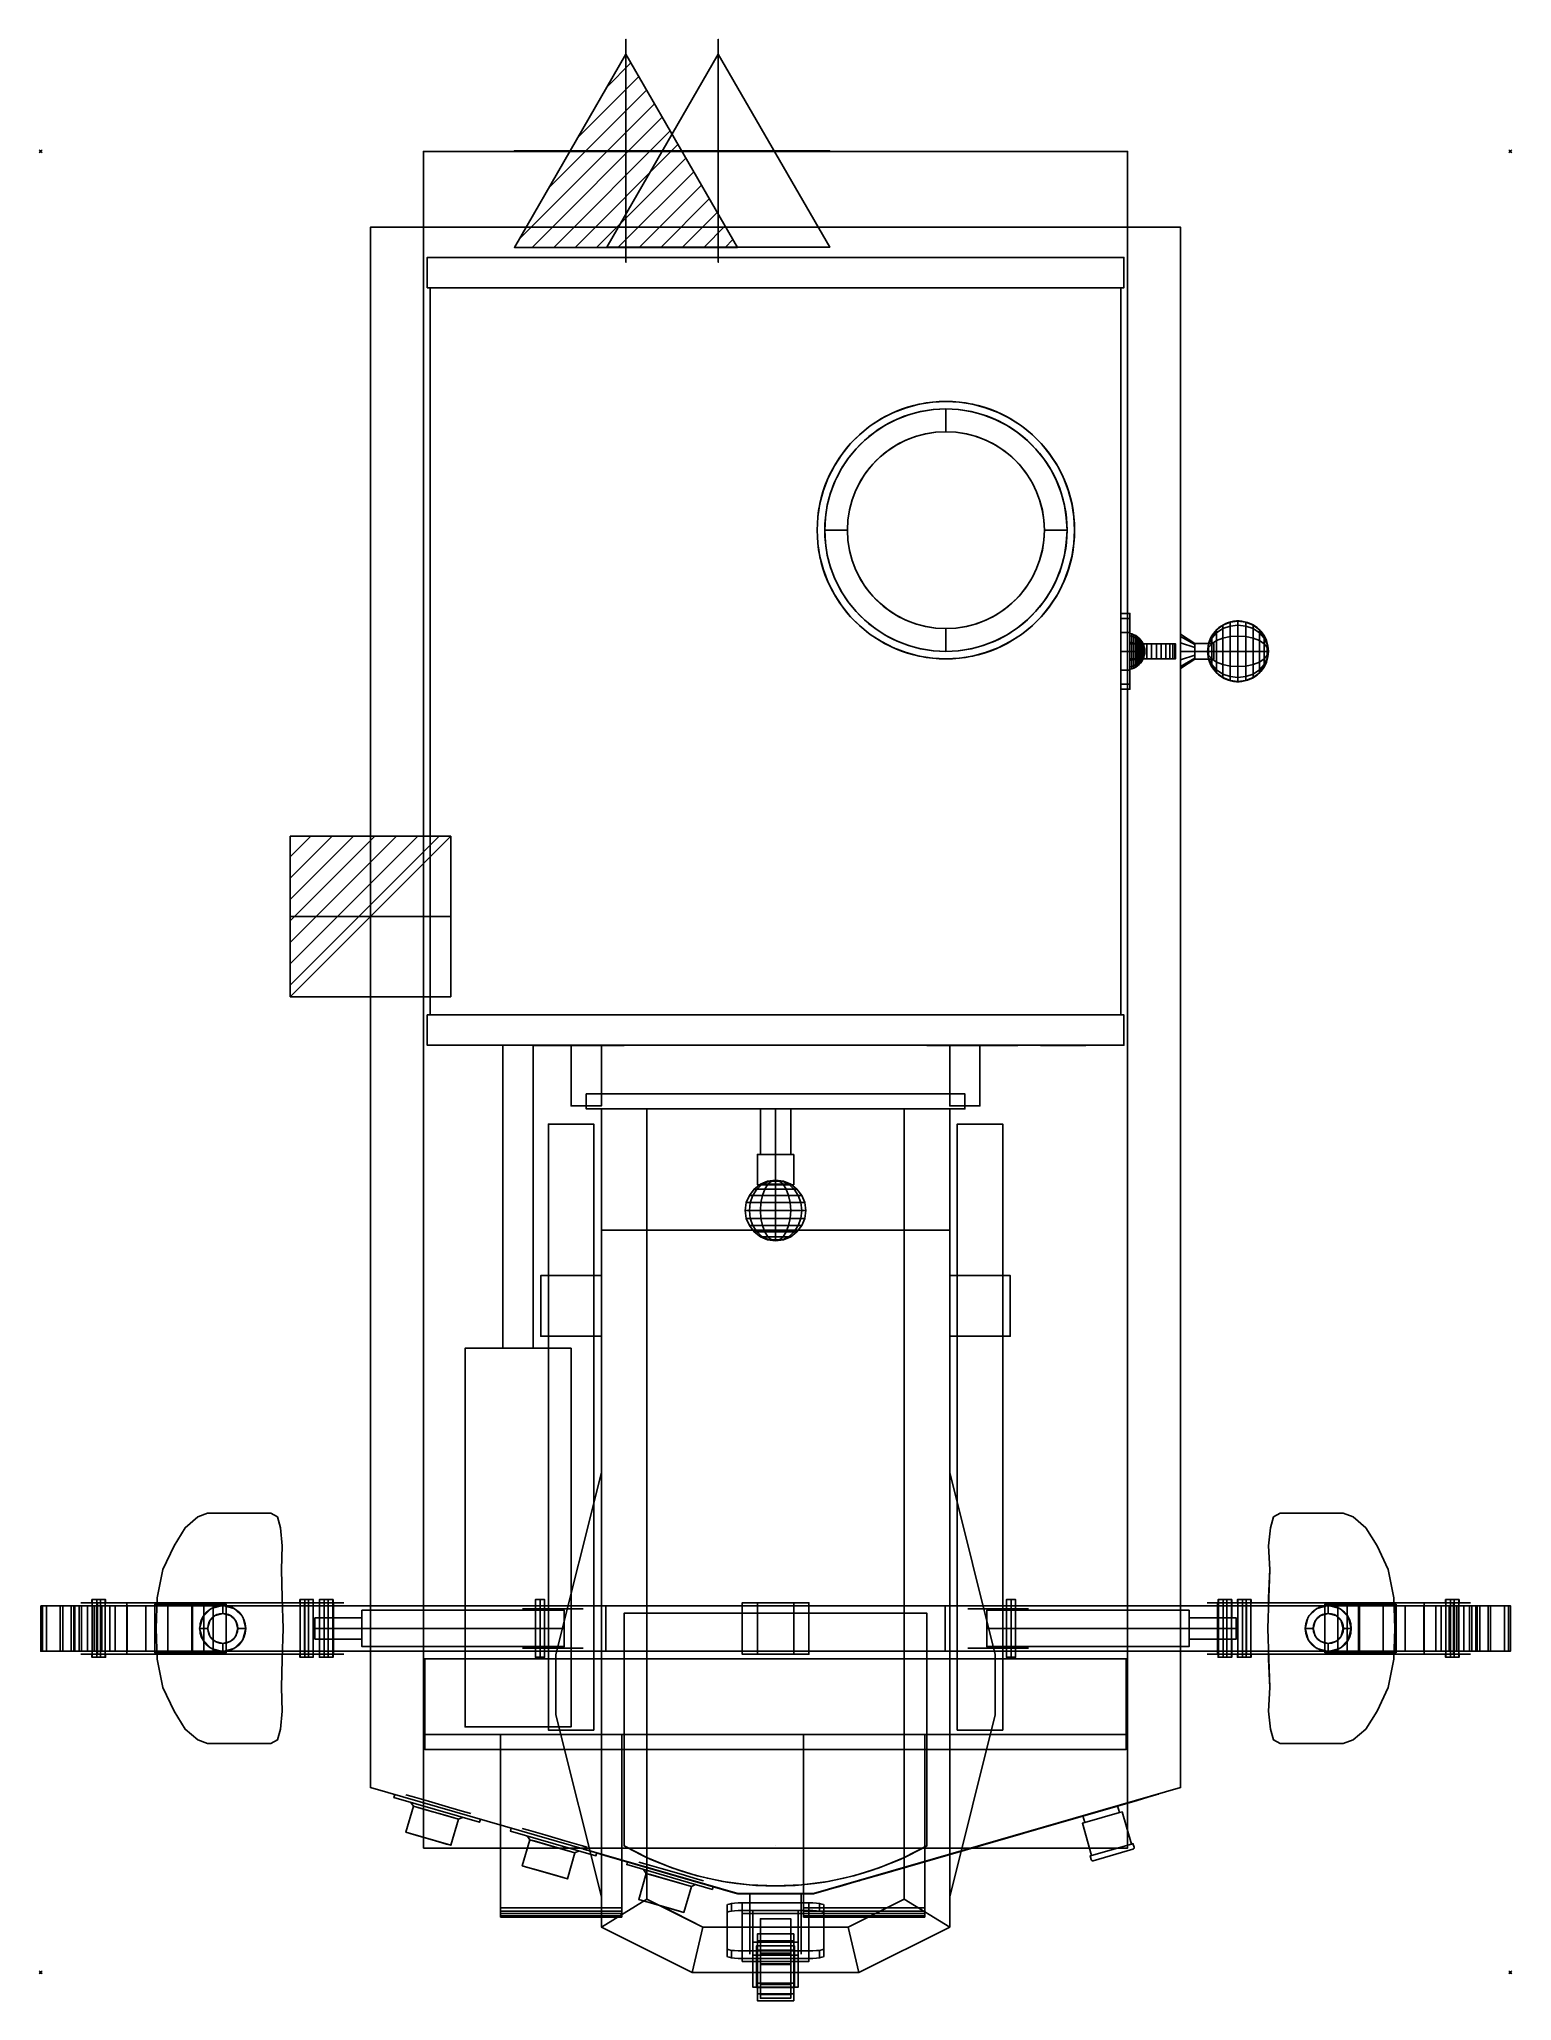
# Model space of a CAD drawing. Extents: x -1 to 971, y -1221 to 74.
import ezdxf

# ---------------------------------------------------------------- set-up
doc = ezdxf.new("R2010")
doc.units = 0
doc.header["$PDMODE"] = 35
for name, color, linetype in [('PQ_200_2D', 1, 'Continuous'), ('PQ_200_3D', 1, 'Continuous'), ('PQ_204_2D', 7, 'Continuous'), ('PQ_204_3D', 7, 'Continuous'), ('PQ_CON_CONDENSATION_INT', 7, 'Continuous'), ('PQ_CON_ELECTRICITY_INT', 7, 'Continuous'), ('PQ_CON_STEAM_INT', 7, 'Continuous'), ('PQ_GREEN_3D', 3, 'Continuous'), ('PQ_INS_3D', 3, 'Continuous'), ('PQ_WHITE_3D', 7, 'Continuous')]:
    doc.layers.add(name, color=color, linetype=linetype)

# ---------------------------------------------------------------- blocks, each defined once
blk = doc.blocks.new('*X2')
at = {"color": 0}
for p, q in [((260.2, 2213.23), (261.78, 2214.81)), ((256.34, 2206.54), (262.81, 2213.01)), ((258.27, 2209.89), (262.3, 2213.91)), ((254.41, 2203.19), (263.33, 2212.12)), ((255.26, 2202.63), (263.85, 2211.22)), ((256.68, 2202.63), (264.37, 2210.32)), ((258.09, 2202.63), (264.88, 2209.43)), ((259.5, 2202.63), (265.4, 2208.53)), ((260.92, 2202.63), (265.92, 2207.63)), ((262.33, 2202.63), (266.44, 2206.74)), ((263.75, 2202.63), (266.95, 2205.84)), ((265.16, 2202.63), (267.47, 2204.94)), ((266.58, 2202.63), (267.99, 2204.05)), ((267.99, 2202.63), (268.51, 2203.15))]:
    blk.add_line(p, q, dxfattribs=at)
blk = doc.blocks.new('CONDENSATION')
at = {"extrusion": (-1, 0, 0)}
blk.add_lwpolyline([(-0.017, 3.741), (-2.961, -1.359), (2.928, -1.359)], close=True, dxfattribs=at)
at = {"elevation": 1.191}
blk.add_lwpolyline([(0, 2.567), (-2.944, -2.533), (2.944, -2.533)], close=True, dxfattribs=at)
at = {"extrusion": (0, -1, 0), "elevation": -0.017}
blk.add_lwpolyline([(0, 3.741), (-2.944, -1.359), (2.944, -1.359)], close=True, dxfattribs=at)
at = {"extrusion": (-1, 0, 0), "xscale": 0.3999999999999773, "yscale": 0.4, "zscale": 0.4000000000000909}
blk.add_blockref('*X2', (-104.595, -882.412), dxfattribs=at)
at = {"xscale": 0.4000000000000909, "yscale": 0.3999999999999773, "zscale": 0.4}
blk.add_blockref('*X2', (-104.578, -883.587, 1.191), dxfattribs=at)
at = {"extrusion": (0, -1, 0), "xscale": 0.4000000000000909, "yscale": 0.4, "zscale": 0.3999999999999773}
blk.add_blockref('*X2', (-104.578, -882.412, -0.017), dxfattribs=at)
blk = doc.blocks.new('STEAM')
at = {"extrusion": (-1, 0, 0)}
blk.add_lwpolyline([(-0.018, 2.563), (-2.963, -2.537), (2.926, -2.537)], close=True, dxfattribs=at)
at = {"elevation": 0.013}
blk.add_lwpolyline([(0, 2.568), (-2.944, -2.532), (2.944, -2.532)], close=True, dxfattribs=at)
at = {"extrusion": (0, -1, 0), "elevation": -0.018}
blk.add_lwpolyline([(0, 2.563), (-2.944, -2.537), (2.944, -2.537)], close=True, dxfattribs=at)
blk = doc.blocks.new('*X5')
at = {"color": 0}
for p, q in [((286.774344, 2204.447934), (296.618251, 2214.291842)), ((286.774344, 2205.862148), (295.204037, 2214.291842)), ((286.774344, 2207.276361), (293.789824, 2214.291842)), ((286.774344, 2208.690575), (292.37561, 2214.291842)), ((286.774344, 2210.104788), (290.961397, 2214.291842)), ((286.774344, 2211.519002), (289.547183, 2214.291842)), ((286.774344, 2212.933216), (288.13297, 2214.291842))]:
    blk.add_line(p, q, dxfattribs=at)
blk = doc.blocks.new('ELECTRICITY')
for p, q in [((2.121, 2.121), (-2.121, 2.121)), ((-2.121, 2.121), (-2.121, -2.121)), ((-2.121, -2.121), (2.121, 2.121)), ((2.121, -2.121), (2.121, 2.121)), ((-2.121, -2.121), (2.121, -2.121))]:
    blk.add_line(p, q)
at = {"extrusion": (-1, 0, 0)}
for p, q in [((0, -2.121, 2.121), (0, 2.121, 2.121)), ((0, 2.121, -2.121), (0, -2.121, -2.121)), ((0, 2.121, 2.121), (0, 2.121, -2.121)), ((0, 2.121, -2.121), (0, -2.121, 2.121)), ((0, -2.121, -2.121), (0, -2.121, 2.121))]:
    blk.add_line(p, q, dxfattribs=at)
at = {"extrusion": (0, -1, 0)}
for p, q in [((2.121, 0, 2.121), (-2.121, 0, 2.121)), ((-2.121, 0, -2.121), (2.121, 0, -2.121)), ((-2.121, 0, 2.121), (-2.121, 0, -2.121)), ((-2.121, 0, -2.121), (2.121, 0, 2.121)), ((2.121, 0, -2.121), (2.121, 0, 2.121))]:
    blk.add_line(p, q, dxfattribs=at)
at = {"xscale": 0.4000000000000909, "yscale": 0.3999999999999773, "zscale": 0.3999999999999986}
blk.add_blockref('*X5', (-116.831, -883.595), dxfattribs=at)
at = {"extrusion": (-1, 0, 0), "xscale": 0.3999999999999773, "yscale": 0.3999999999999986, "zscale": 0.4000000000000909}
blk.add_blockref('*X5', (-116.831, -883.595), dxfattribs=at)
at = {"extrusion": (0, -1, 0), "xscale": 0.4000000000000909, "yscale": 0.3999999999999986, "zscale": 0.3999999999999773}
blk.add_blockref('*X5', (-116.831, -883.595), dxfattribs=at)

msp = doc.modelspace()

# ---------------------------------------------------------------- linework, layer by layer
at = {"layer": 'PQ_200_2D'}
for p, q in [((26.4, -958), (200.1, -958)), ((770.2, -958), (944, -958)), ((217.7, -960), (193.4, -960)), ((752.7, -960), (777, -960)), ((200.1, -992), (26.4, -992)), ((217.7, -990), (193.4, -990)), ((752.7, -990), (777, -990)), ((944, -992), (770.2, -992)), ((717.7, -1090.3), (717.7, -1108.7)), ((252.7, -1112.8), (252.7, -1120)), ((303.7, -1104.8), (303.7, -1165.5)), ((252.7, -1120), (303.7, -1120)), ((600.2, -1152.1), (607.7, -1122.1)), ((692.5, -1120), (614.8, -1120)), ((303.7, -1165.5), (370.2, -1165.5))]:
    msp.add_line(p, q, dxfattribs=at)
for points in [[(252.7, -50), (252.7, 0), (717.7, 0), (717.7, -50)], [(217.7, -960), (217.7, -50), (252.7, -50)], [(717.7, -50), (752.7, -50), (752.7, -960)], [(76.8, -958), (76.9, -954.8), (80.6, -936.1), (88, -920.5), (95.4, -908.5), (103.7, -901.4), (110.2, -899), (152, -899), (156.3, -901.4), (158.3, -908.5), (159.5, -920.5), (158.9, -936.1), (159.4, -954.8), (159.5, -958)], [(810.8, -958), (810.8, -954.8), (811.5, -936.1), (810.8, -920.5), (812.1, -908.5), (814, -901.4), (818.4, -899), (860.1, -899), (866.7, -901.4), (874.9, -908.5), (882.4, -920.5), (889.7, -936.1), (893.4, -954.8), (893.5, -958)], [(33.8, -958), (33.8, -956), (42.8, -956), (42.8, -958)], [(179.8, -958), (179.8, -956), (171.1, -956), (171.1, -958)], [(193, -968), (193, -956), (184, -956), (184, -968)], [(777, -968), (777.4, -956), (786.4, -956), (786.4, -968)], [(799.2, -958), (799.2, -956), (790.2, -956), (790.2, -958)], [(927.6, -958), (927.6, -956), (936.6, -956), (936.6, -958)], [(184, -982), (184, -994), (193, -994), (193, -982)], [(777, -982), (777.4, -994), (786.4, -994), (786.4, -982)], [(42.8, -992), (42.8, -994), (33.8, -994), (33.8, -992)], [(76.8, -992), (76.9, -995.2), (80.6, -1013.9), (88, -1029.5), (95.4, -1041.5), (103.7, -1048.6), (110.2, -1051), (152, -1051), (156.3, -1048.6), (158.3, -1041.5), (159.5, -1029.5), (158.9, -1013.9), (159.4, -995.2), (159.5, -992)], [(171.1, -992), (171.1, -994), (179.8, -994), (179.8, -992)], [(752.7, -990), (752.7, -1080), (510.2, -1150), (460.2, -1150), (217.7, -1080), (217.7, -990)], [(790.2, -992), (790.2, -994), (799.2, -994), (799.2, -992)], [(810.8, -992), (810.8, -995.2), (811.5, -1013.9), (810.8, -1029.5), (812.1, -1041.5), (814, -1048.6), (818.4, -1051), (860.1, -1051), (866.7, -1048.6), (874.9, -1041.5), (882.4, -1029.5), (889.7, -1013.9), (893.4, -995.2), (893.5, -992)], [(936.6, -992), (936.6, -994), (927.6, -994), (927.6, -992)], [(233.8, -1084.7), (233.2, -1086.6), (289.8, -1102.9), (290.3, -1101)], [(278.6, -1099.7), (275.8, -1100.9), (270.9, -1118.1), (241.1, -1109.5), (246.1, -1092.3), (244.4, -1089.8)], [(500.2, -1202.1), (540.2, -1202.1), (600.2, -1172.1), (600.2, -1152.1)], [(370.2, -1165.5), (370.2, -1172.1), (430.2, -1202.1), (470.2, -1202.1)], [(500.2, -1202.1), (500.2, -1211.7), (470.2, -1211.7), (470.2, -1202.1)], [(472.7, -1211.7), (472.7, -1212.1), (473.2, -1212.1), (473.2, -1220.8), (497.2, -1220.8), (497.2, -1212.1), (497.7, -1212.2), (497.7, -1211.7)]]:
    msp.add_lwpolyline(points, dxfattribs=at)
for points in [[(752.7, -318.6), (762.1, -324.8), (771.2, -324.8, -7.589103), (771.2, -335.2), (762.1, -335.2), (752.7, -341.4)], [(711.1, -1092), (712.4, -1096.5), (714, -1096.1), (720.2, -1117.3), (721.2, -1117), (721.9, -1119.4, -0.414214), (721.1, -1120.7), (694.9, -1128.3, -0.414214), (693.6, -1127.5), (692.9, -1125.2), (693.9, -1124.9), (687.8, -1103.6), (689.5, -1103.2), (688.2, -1098.6)]]:
    msp.add_lwpolyline(points, format="xyb", dxfattribs=at)
for points in [[(0, -960), (75.4, -960), (75.4, -990), (0, -990)], [(894.9, -990), (970.4, -990), (970.4, -960), (894.9, -960)]]:
    msp.add_lwpolyline(points, close=True, dxfattribs=at)
at = {"layer": 'PQ_200_3D', "extrusion": (0, -1, 0)}
for centre, radius in [((485.2, 305.3, 632.1), 10), ((485.2, 305.3, 662.1), 12), ((485.2, 305.3, 662.1), 10), ((485.2, 305.3, 682.1), 12), ((38.3, 1490.9, 956), 4.5), ((175.6, 1980, 956), 4.5), ((188.5, 2025.7, 956), 4.5), ((329.7, 2025.7, 956), 3), ((640.7, 2025.7, 956), 3), ((781.9, 2025.7, 956), 4.5), ((794.7, 1980, 956), 4.5), ((932.1, 1490.9, 956), 4.5), ((38.3, 1490.9, 994), 4.5), ((175.6, 1980, 994), 4.5), ((188.5, 2025.7, 994), 4.5), ((329.7, 2025.7, 994), 3), ((640.7, 2025.7, 994), 3), ((781.9, 2025.7, 994), 4.5), ((794.7, 1980, 994), 4.5), ((932.1, 1490.9, 994), 4.5)]:
    msp.add_circle(centre, radius, dxfattribs=at)
at = {"layer": 'PQ_200_3D'}
for centre, radius in [((120.2, -975, 2032.7), 15.2), ((120.2, -975, 2036.8), 9.94), ((850.2, -975, 2032.7), 15.2), ((850.2, -975, 2036.8), 9.94)]:
    msp.add_circle(centre, radius, dxfattribs=at)
at = {"layer": 'PQ_200_3D', "extrusion": (1, 0, 0)}
for centre, radius in [((-975, 2025.7, 181), 7), ((-975, 2025.7, 212.1), 12), ((-975, 2025.7, 212.1), 7), ((-975, 2025.7, 345.7), 12)]:
    msp.add_circle(centre, radius, dxfattribs=at)
at = {"layer": 'PQ_200_3D', "extrusion": (-1, 0, 0)}
for centre, radius in [((975, 2025.7, -624.7), 12), ((975, 2025.7, -758.3), 12), ((975, 2025.7, -758.3), 7), ((975, 2025.7, -789.4), 7)]:
    msp.add_circle(centre, radius, dxfattribs=at)
at = {"layer": 'PQ_200_3D'}
msp.add_arc((485.2, -943.7, 1685), 201.3, 240.2076, 299.7924, dxfattribs=at)
for points in [[(252.7, -1120), (252.7, 0), (717.7, 0), (717.7, -1120)], [(252.7, -995, 65), (717.7, -995, 65), (717.7, 0, 65), (252.7, 0, 65)], [(252.7, 0), (252.7, 0, 65), (717.7, 0, 65), (717.7, 0)], [(252.7, -1120), (252.7, -1120, 65), (252.7, 0, 65), (252.7, 0)], [(717.7, -1120), (717.7, 0), (717.7, 0, 65), (717.7, -1120, 65)], [(217.7, -50, 1685), (217.7, -50, 1945), (752.7, -50, 1945), (752.7, -50, 1685)], [(217.7, -1080, 1685), (217.7, -1080, 1945), (217.7, -50, 1945), (217.7, -50, 1685)], [(752.7, -1080, 1685), (752.7, -50, 1685), (752.7, -50, 1945), (752.7, -1080, 1945)], [(255.2, -90, 65), (255.2, -70, 65), (715.2, -70, 65), (715.2, -90, 65)], [(255.2, -90, 1685), (715.2, -90, 1685), (715.2, -70, 1685), (255.2, -70, 1685)], [(255.2, -70, 65), (255.2, -70, 1685), (715.2, -70, 1685), (715.2, -70, 65)], [(255.2, -90, 65), (255.2, -90, 1685), (255.2, -70, 1685), (255.2, -70, 65)], [(715.2, -90, 65), (715.2, -70, 65), (715.2, -70, 1685), (715.2, -90, 1685)], [(255.2, -90, 65), (715.2, -90, 65), (715.2, -90, 1685), (255.2, -90, 1685)], [(257.2, -90, 1685), (257.2, -570, 1685), (257.2, -570, 65), (257.2, -90, 65)], [(713.2, -90, 1685), (713.2, -570, 1685), (713.2, -570, 65), (713.2, -90, 65)], [(550.7, -185.3, 2005), (550.7, -185.3, 1945), (557.7, -180.7, 1945), (557.7, -180.7, 2005)], [(557.7, -180.7, 2005), (557.7, -180.7, 1945), (565.1, -176.9, 1945), (565.1, -176.9, 2005)], [(565.1, -176.9, 2005), (565.1, -176.9, 1945), (573, -173.9, 1945), (573, -173.9, 2005)], [(573, -173.9, 2005), (573, -173.9, 1945), (581, -171.7, 1945), (581, -171.7, 2005)], [(581, -171.7, 2005), (581, -171.7, 1945), (589.3, -170.4, 1945), (589.3, -170.4, 2005)], [(589.3, -170.4, 2005), (589.3, -170.4, 1945), (597.7, -170, 1945), (597.7, -170, 2005)], [(597.7, -170, 2005), (597.7, -170, 1945), (606, -170.4, 1945), (606, -170.4, 2005)], [(606, -170.4, 2005), (606, -170.4, 1945), (614.3, -171.7, 1945), (614.3, -171.7, 2005)], [(614.3, -171.7, 2005), (614.3, -171.7, 1945), (622.4, -173.9, 1945), (622.4, -173.9, 2005)], [(622.4, -173.9, 2005), (622.4, -173.9, 1945), (630.2, -176.9, 1945), (630.2, -176.9, 2005)], [(630.2, -176.9, 2005), (630.2, -176.9, 1945), (637.7, -180.7, 1945), (637.7, -180.7, 2005)], [(637.7, -180.7, 2005), (637.7, -180.7, 1945), (644.7, -185.3, 1945), (644.7, -185.3, 2005)], [(538.2, -196.5, 2005), (538.2, -196.5, 1945), (544.1, -190.5, 1945), (544.1, -190.5, 2005)], [(544.1, -190.5, 2005), (544.1, -190.5, 1945), (550.7, -185.3, 1945), (550.7, -185.3, 2005)], [(644.7, -185.3, 2005), (644.7, -185.3, 1945), (651.2, -190.5, 1945), (651.2, -190.5, 2005)], [(651.2, -190.5, 2005), (651.2, -190.5, 1945), (657.1, -196.5, 1945), (657.1, -196.5, 2005)], [(528.4, -210, 2005), (528.4, -210, 1945), (533, -203, 1945), (533, -203, 2005)], [(533, -203, 2005), (533, -203, 1945), (538.2, -196.5, 1945), (538.2, -196.5, 2005)], [(657.1, -196.5, 2005), (657.1, -196.5, 1945), (662.4, -203, 1945), (662.4, -203, 2005)], [(662.4, -203, 2005), (662.4, -203, 1945), (667, -210, 1945), (667, -210, 2005)], [(521.6, -225.3, 2005), (521.6, -225.3, 1945), (524.6, -217.5, 1945), (524.6, -217.5, 2005)], [(524.6, -217.5, 2005), (524.6, -217.5, 1945), (528.4, -210, 1945), (528.4, -210, 2005)], [(667, -210, 2005), (667, -210, 1945), (670.8, -217.5, 1945), (670.8, -217.5, 2005)], [(670.8, -217.5, 2005), (670.8, -217.5, 1945), (673.8, -225.3, 1945), (673.8, -225.3, 2005)], [(519.4, -233.4, 2005), (519.4, -233.4, 1945), (521.6, -225.3, 1945), (521.6, -225.3, 2005)], [(673.8, -225.3, 2005), (673.8, -225.3, 1945), (675.9, -233.4, 1945), (675.9, -233.4, 2005)], [(517.7, -250, 2005), (517.7, -250, 1945), (518.1, -241.6, 1945), (518.1, -241.6, 2005)], [(518.1, -241.6, 2005), (518.1, -241.6, 1945), (519.4, -233.4, 1945), (519.4, -233.4, 2005)], [(675.9, -233.4, 2005), (675.9, -233.4, 1945), (677.2, -241.6, 1945), (677.2, -241.6, 2005)], [(677.2, -241.6, 2005), (677.2, -241.6, 1945), (677.7, -250, 1945), (677.7, -250, 2005)], [(518.1, -258.4, 2005), (518.1, -258.4, 1945), (517.7, -250, 1945), (517.7, -250, 2005)], [(519.4, -266.6, 2005), (519.4, -266.6, 1945), (518.1, -258.4, 1945), (518.1, -258.4, 2005)], [(677.2, -258.4, 2005), (677.2, -258.4, 1945), (675.9, -266.6, 1945), (675.9, -266.6, 2005)], [(677.7, -250, 2005), (677.7, -250, 1945), (677.2, -258.4, 1945), (677.2, -258.4, 2005)], [(521.6, -274.7, 2005), (521.6, -274.7, 1945), (519.4, -266.6, 1945), (519.4, -266.6, 2005)], [(675.9, -266.6, 2005), (675.9, -266.6, 1945), (673.8, -274.7, 1945), (673.8, -274.7, 2005)], [(524.6, -282.5, 2005), (524.6, -282.5, 1945), (521.6, -274.7, 1945), (521.6, -274.7, 2005)], [(528.4, -290, 2005), (528.4, -290, 1945), (524.6, -282.5, 1945), (524.6, -282.5, 2005)], [(670.8, -282.5, 2005), (670.8, -282.5, 1945), (667, -290, 1945), (667, -290, 2005)], [(673.8, -274.7, 2005), (673.8, -274.7, 1945), (670.8, -282.5, 1945), (670.8, -282.5, 2005)], [(533, -297, 2005), (533, -297, 1945), (528.4, -290, 1945), (528.4, -290, 2005)], [(538.2, -303.5, 2005), (538.2, -303.5, 1945), (533, -297, 1945), (533, -297, 2005)], [(662.4, -297, 2005), (662.4, -297, 1945), (657.1, -303.5, 1945), (657.1, -303.5, 2005)], [(667, -290, 2005), (667, -290, 1945), (662.4, -297, 1945), (662.4, -297, 2005)], [(544.1, -309.5, 2005), (544.1, -309.5, 1945), (538.2, -303.5, 1945), (538.2, -303.5, 2005)], [(550.7, -314.7, 2005), (550.7, -314.7, 1945), (544.1, -309.5, 1945), (544.1, -309.5, 2005)], [(651.2, -309.5, 2005), (651.2, -309.5, 1945), (644.7, -314.7, 1945), (644.7, -314.7, 2005)], [(657.1, -303.5, 2005), (657.1, -303.5, 1945), (651.2, -309.5, 1945), (651.2, -309.5, 2005)], [(557.7, -319.3, 2005), (557.7, -319.3, 1945), (550.7, -314.7, 1945), (550.7, -314.7, 2005)], [(565.1, -323.1, 2005), (565.1, -323.1, 1945), (557.7, -319.3, 1945), (557.7, -319.3, 2005)], [(573, -326.1, 2005), (573, -326.1, 1945), (565.1, -323.1, 1945), (565.1, -323.1, 2005)], [(630.2, -323.1, 2005), (630.2, -323.1, 1945), (622.4, -326.1, 1945), (622.4, -326.1, 2005)], [(637.7, -319.3, 2005), (637.7, -319.3, 1945), (630.2, -323.1, 1945), (630.2, -323.1, 2005)], [(644.7, -314.7, 2005), (644.7, -314.7, 1945), (637.7, -319.3, 1945), (637.7, -319.3, 2005)], [(581, -328.3, 2005), (581, -328.3, 1945), (573, -326.1, 1945), (573, -326.1, 2005)], [(589.3, -329.6, 2005), (589.3, -329.6, 1945), (581, -328.3, 1945), (581, -328.3, 2005)], [(597.7, -330, 2005), (597.7, -330, 1945), (589.3, -329.6, 1945), (589.3, -329.6, 2005)], [(606, -329.6, 2005), (606, -329.6, 1945), (597.7, -330, 1945), (597.7, -330, 2005)], [(614.3, -328.3, 2005), (614.3, -328.3, 1945), (606, -329.6, 1945), (606, -329.6, 2005)], [(622.4, -326.1, 2005), (622.4, -326.1, 1945), (614.3, -328.3, 1945), (614.3, -328.3, 2005)], [(762.1, -329.9, 1760), (762.1, -325.5, 1762.6), (762.1, -324.8, 1760), (762.1, -329.9, 1760)], [(762.1, -329.9, 1760), (762.1, -324.8, 1760), (762.1, -325.5, 1757.4), (762.1, -329.9, 1760)], [(762.1, -330, 1760.1), (762.1, -327.4, 1764.5), (762.1, -325.5, 1762.6), (762.1, -329.9, 1760)], [(762.1, -329.9, 1760), (762.1, -325.5, 1757.4), (762.1, -327.4, 1755.5), (762.1, -330, 1759.9)], [(762.1, -330, 1760.1), (762.1, -330, 1765.2), (762.1, -327.4, 1764.5), (762.1, -330, 1760.1)], [(762.1, -330, 1759.9), (762.1, -327.4, 1755.5), (762.1, -330, 1754.8), (762.1, -330, 1759.9)], [(762.1, -330, 1759.9), (762.1, -330, 1754.8), (762.1, -332.6, 1755.5), (762.1, -330, 1759.9)], [(762.1, -330, 1759.9), (762.1, -332.6, 1755.5), (762.1, -334.5, 1757.4), (762.1, -330.1, 1760)], [(762.1, -330.1, 1760), (762.1, -334.5, 1762.6), (762.1, -332.6, 1764.5), (762.1, -330, 1760.1)], [(762.1, -330, 1760.1), (762.1, -332.6, 1764.5), (762.1, -330, 1765.2), (762.1, -330, 1760.1)], [(762.1, -330.1, 1760), (762.1, -334.5, 1757.4), (762.1, -335.2, 1760), (762.1, -330.1, 1760)], [(762.1, -330.1, 1760), (762.1, -335.2, 1760), (762.1, -334.5, 1762.6), (762.1, -330.1, 1760)], [(255.2, -590, 65), (255.2, -570, 65), (715.2, -570, 65), (715.2, -590, 65)], [(255.2, -590, 1685), (715.2, -590, 1685), (715.2, -570, 1685), (255.2, -570, 1685)], [(255.2, -570, 65), (255.2, -570, 1685), (715.2, -570, 1685), (715.2, -570, 65)], [(255.2, -590, 65), (255.2, -590, 1685), (255.2, -570, 1685), (255.2, -570, 65)], [(715.2, -590, 65), (715.2, -570, 65), (715.2, -570, 1685), (715.2, -590, 1685)], [(255.2, -590, 65), (715.2, -590, 65), (715.2, -590, 1685), (255.2, -590, 1685)], [(325.2, -590.1, 90), (325.2, -590.1, 1390), (385.2, -590.1, 1390), (385.2, -590.1, 90)], [(350.2, -630.1, 90), (350.2, -590.1, 90), (370.2, -590.1, 90), (370.2, -630.1, 90)], [(350.2, -630.1, 90), (350.2, -630.1, 1390), (350.2, -590.1, 1390), (350.2, -590.1, 90)], [(645.2, -590.1, 90), (645.2, -590.1, 1390), (585.2, -590.1, 1390), (585.2, -590.1, 90)], [(620.2, -630.1, 90), (620.2, -590.1, 90), (600.2, -590.1, 90), (600.2, -630.1, 90)], [(620.2, -630.1, 90), (620.2, -630.1, 1390), (620.2, -590.1, 1390), (620.2, -590.1, 90)], [(350.2, -630.1, 90), (370.2, -630.1, 90), (370.2, -630.1, 1390), (350.2, -630.1, 1390)], [(370.2, -632.1, 210.3), (600.2, -632.1, 210.3), (600.2, -632.1, 320.3), (370.2, -632.1, 320.3)], [(370.2, -712.1, 210.3), (600.2, -712.1, 210.3), (600.2, -632.1, 290.3), (370.2, -632.1, 290.3)], [(370.2, -632.1, 290.3), (370.2, -632.1, 210.3), (370.2, -712.1, 210.3)], [(370.2, -632.1, 210.3), (370.2, -712.1, 210.3), (600.2, -712.1, 210.3), (600.2, -632.1, 210.3)], [(620.2, -630.1, 90), (600.2, -630.1, 90), (600.2, -630.1, 1390), (620.2, -630.1, 1390)], [(600.2, -632.1, 290.3), (600.2, -632.1, 210.3), (600.2, -712.1, 210.3)], [(340.2, -992.1, 202.3), (340.2, -1032.1, 202.3), (370.2, -1152.1, 202.3), (370.2, -872.1, 202.3)], [(340.2, -992.1, 168.3), (340.2, -1032.1, 168.3), (370.2, -1152.1, 168.3), (370.2, -872.1, 168.3)], [(370.2, -1152.1, 168.3), (370.2, -872.1, 168.3), (370.2, -872.1, 202.3), (370.2, -1152.1, 202.3)], [(600.2, -1152.1, 168.3), (600.2, -872.1, 168.3), (600.2, -872.1, 202.3), (600.2, -1152.1, 202.3)], [(630.2, -992.1, 202.3), (630.2, -1032.1, 202.3), (600.2, -1152.1, 202.3), (600.2, -872.1, 202.3)], [(630.2, -992.1, 168.3), (630.2, -1032.1, 168.3), (600.2, -1152.1, 168.3), (600.2, -872.1, 168.3)], [(174.1, -992, 2011.6), (37.5, -992, 1525.4), (37.5, -958, 1525.4), (174.1, -958, 2011.6)], [(193.4, -992, 2006.2), (193.4, -958, 2006.2), (56.8, -958, 1520), (56.8, -992, 1520)], [(193.4, -992, 2006.2), (174.1, -992, 2011.6), (174.1, -958, 2011.6), (193.4, -958, 2006.2)], [(777, -992, 2006.2), (777, -958, 2006.2), (913.5, -958, 1520), (913.5, -992, 1520)], [(777, -992, 2006.2), (796.2, -992, 2011.6), (796.2, -958, 2011.6), (777, -958, 2006.2)], [(796.2, -992, 2011.6), (932.8, -992, 1525.4), (932.8, -958, 1525.4), (796.2, -958, 2011.6)], [(385.2, -1118.4, 1685), (385.2, -965, 1685), (385.2, -965, 1635), (385.2, -1118.4, 1635)], [(385.2, -965, 1685), (585.2, -965, 1685), (585.2, -965, 1635), (385.2, -965, 1635)], [(585.2, -965, 1685), (585.2, -1118.4, 1685), (585.2, -1118.4, 1635), (585.2, -965, 1635)], [(252.7, -995, 65), (253.7, -995, 60), (716.7, -995, 60), (717.7, -995, 65)], [(253.7, -995, 60), (716.7, -995, 60), (716.7, -1055, 50), (253.7, -1055, 50)], [(217.7, -1080, 1685), (460.2, -1150, 1685), (460.2, -1150, 1945), (217.7, -1080, 1945)], [(752.7, -1080, 1685), (510.2, -1150, 1685), (510.2, -1150, 1945), (752.7, -1080, 1945)], [(460.2, -1150, 1685), (510.2, -1150, 1685), (510.2, -1150, 1945), (460.2, -1150, 1945)]]:
    msp.add_3dface(points, dxfattribs=at)
for points, invisible_edges in [([(217.7, -1080, 1945), (752.7, -1080, 1945), (752.7, -50, 1945), (217.7, -50, 1945)], 1), ([(217.7, -1080, 1685), (752.7, -1080, 1685), (752.7, -50, 1685), (217.7, -50, 1685)], 1), ([(573, -173.9, 2015), (571.4, -169.2, 2015), (580, -166.9, 2015), (581, -171.7, 2015)], 15), ([(571.4, -169.2, 2015), (571.4, -169.2, 2005), (580, -166.9, 2005), (580, -166.9, 2015)], 5), ([(571.4, -169.2, 2005), (573, -173.9, 2005), (581, -171.7, 2005), (580, -166.9, 2005)], 15), ([(581, -171.7, 2015), (580, -166.9, 2015), (588.8, -165.5, 2015), (589.3, -170.4, 2015)], 15), ([(580, -166.9, 2015), (580, -166.9, 2005), (588.8, -165.5, 2005), (588.8, -165.5, 2015)], 5), ([(580, -166.9, 2005), (581, -171.7, 2005), (589.3, -170.4, 2005), (588.8, -165.5, 2005)], 15), ([(589.3, -170.4, 2015), (588.8, -165.5, 2015), (597.7, -165, 2015), (597.7, -170, 2015)], 15), ([(588.8, -165.5, 2015), (588.8, -165.5, 2005), (597.7, -165, 2005), (597.7, -165, 2015)], 1), ([(588.8, -165.5, 2005), (589.3, -170.4, 2005), (597.7, -170, 2005), (597.7, -165, 2005)], 15), ([(597.7, -170, 2015), (597.7, -165, 2015), (606.6, -165.5, 2015), (606, -170.4, 2015)], 15), ([(597.7, -165, 2015), (597.7, -165, 2005), (606.6, -165.5, 2005), (606.6, -165.5, 2015)], 4), ([(597.7, -165, 2005), (597.7, -170, 2005), (606, -170.4, 2005), (606.6, -165.5, 2005)], 15), ([(606, -170.4, 2015), (606.6, -165.5, 2015), (615.3, -166.9, 2015), (614.3, -171.7, 2015)], 15), ([(606.6, -165.5, 2005), (606, -170.4, 2005), (614.3, -171.7, 2005), (615.3, -166.9, 2005)], 15), ([(606.6, -165.5, 2015), (606.6, -165.5, 2005), (615.3, -166.9, 2005), (615.3, -166.9, 2015)], 5), ([(614.3, -171.7, 2015), (615.3, -166.9, 2015), (623.9, -169.2, 2015), (622.4, -173.9, 2015)], 15), ([(615.3, -166.9, 2005), (614.3, -171.7, 2005), (622.4, -173.9, 2005), (623.9, -169.2, 2005)], 15), ([(615.3, -166.9, 2015), (615.3, -166.9, 2005), (623.9, -169.2, 2005), (623.9, -169.2, 2015)], 5), ([(544.1, -190.5, 2015), (540.8, -186.8, 2015), (547.7, -181.2, 2015), (550.7, -185.3, 2015)], 15), ([(540.8, -186.8, 2015), (540.8, -186.8, 2005), (547.7, -181.2, 2005), (547.7, -181.2, 2015)], 5), ([(540.8, -186.8, 2005), (544.1, -190.5, 2005), (550.7, -185.3, 2005), (547.7, -181.2, 2005)], 15), ([(550.7, -185.3, 2015), (547.7, -181.2, 2015), (555.2, -176.4, 2015), (557.7, -180.7, 2015)], 15), ([(547.7, -181.2, 2015), (547.7, -181.2, 2005), (555.2, -176.4, 2005), (555.2, -176.4, 2015)], 5), ([(547.7, -181.2, 2005), (550.7, -185.3, 2005), (557.7, -180.7, 2005), (555.2, -176.4, 2005)], 15), ([(559.5, -197.4, 2085), (550.7, -185.3, 2055), (557.7, -180.7, 2055), (565.2, -193.7, 2085)], 5), ([(550.7, -185.3, 2055), (550.7, -185.3, 2015), (557.7, -180.7, 2015), (557.7, -180.7, 2055)], 5), ([(550.7, -185.3, 1945), (597.7, -250, 1945), (597.7, -250, 1945), (557.7, -180.7, 1945)], 15), ([(557.7, -180.7, 2015), (555.2, -176.4, 2015), (563.1, -172.3, 2015), (565.1, -176.9, 2015)], 15), ([(555.2, -176.4, 2015), (555.2, -176.4, 2005), (563.1, -172.3, 2005), (563.1, -172.3, 2015)], 5), ([(555.2, -176.4, 2005), (557.7, -180.7, 2005), (565.1, -176.9, 2005), (563.1, -172.3, 2005)], 15), ([(565.2, -193.7, 2085), (557.7, -180.7, 2055), (565.1, -176.9, 2055), (571.2, -190.6, 2085)], 5), ([(557.7, -180.7, 2055), (557.7, -180.7, 2015), (565.1, -176.9, 2015), (565.1, -176.9, 2055)], 5), ([(557.7, -180.7, 1945), (597.7, -250, 1945), (597.7, -250, 1945), (565.1, -176.9, 1945)], 15), ([(565.1, -176.9, 2015), (563.1, -172.3, 2015), (571.4, -169.2, 2015), (573, -173.9, 2015)], 15), ([(563.1, -172.3, 2015), (563.1, -172.3, 2005), (571.4, -169.2, 2005), (571.4, -169.2, 2015)], 5), ([(563.1, -172.3, 2005), (565.1, -176.9, 2005), (573, -173.9, 2005), (571.4, -169.2, 2005)], 15), ([(571.2, -190.6, 2085), (565.1, -176.9, 2055), (573, -173.9, 2055), (577.6, -188.2, 2085)], 5), ([(565.1, -176.9, 2055), (565.1, -176.9, 2015), (573, -173.9, 2015), (573, -173.9, 2055)], 5), ([(565.1, -176.9, 1945), (597.7, -250, 1945), (597.7, -250, 1945), (573, -173.9, 1945)], 15), ([(577.6, -188.2, 2085), (573, -173.9, 2055), (581, -171.7, 2055), (584.2, -186.4, 2085)], 5), ([(573, -173.9, 2055), (573, -173.9, 2015), (581, -171.7, 2015), (581, -171.7, 2055)], 5), ([(573, -173.9, 1945), (597.7, -250, 1945), (597.7, -250, 1945), (581, -171.7, 1945)], 15), ([(584.2, -186.4, 2085), (581, -171.7, 2055), (589.3, -170.4, 2055), (590.9, -185.3, 2085)], 5), ([(581, -171.7, 2055), (581, -171.7, 2015), (589.3, -170.4, 2015), (589.3, -170.4, 2055)], 5), ([(581, -171.7, 1945), (597.7, -250, 1945), (597.7, -250, 1945), (589.3, -170.4, 1945)], 15), ([(590.9, -185.3, 2085), (589.3, -170.4, 2055), (597.7, -170, 2055), (597.7, -185, 2085)], 1), ([(589.3, -170.4, 2055), (589.3, -170.4, 2015), (597.7, -170, 2015), (597.7, -170, 2055)], 1), ([(589.3, -170.4, 1945), (597.7, -250, 1945), (597.7, -250, 1945), (597.7, -170, 1945)], 15), ([(597.7, -185, 2085), (597.7, -170, 2055), (606, -170.4, 2055), (604.5, -185.3, 2085)], 4), ([(597.7, -170, 2055), (597.7, -170, 2015), (606, -170.4, 2015), (606, -170.4, 2055)], 4), ([(597.7, -170, 1945), (597.7, -250, 1945), (597.7, -250, 1945), (606, -170.4, 1945)], 15), ([(606, -170.4, 1945), (597.7, -250, 1945), (597.7, -250, 1945), (614.3, -171.7, 1945)], 15), ([(614.3, -171.7, 1945), (597.7, -250, 1945), (597.7, -250, 1945), (622.4, -173.9, 1945)], 15), ([(622.4, -173.9, 1945), (597.7, -250, 1945), (597.7, -250, 1945), (630.2, -176.9, 1945)], 15), ([(630.2, -176.9, 1945), (597.7, -250, 1945), (597.7, -250, 1945), (637.7, -180.7, 1945)], 15), ([(637.7, -180.7, 1945), (597.7, -250, 1945), (597.7, -250, 1945), (644.7, -185.3, 1945)], 15), ([(604.5, -185.3, 2085), (606, -170.4, 2055), (614.3, -171.7, 2055), (611.2, -186.4, 2085)], 5), ([(606, -170.4, 2055), (606, -170.4, 2015), (614.3, -171.7, 2015), (614.3, -171.7, 2055)], 5), ([(611.2, -186.4, 2085), (614.3, -171.7, 2055), (622.4, -173.9, 2055), (617.8, -188.2, 2085)], 5), ([(614.3, -171.7, 2055), (614.3, -171.7, 2015), (622.4, -173.9, 2015), (622.4, -173.9, 2055)], 5), ([(617.8, -188.2, 2085), (622.4, -173.9, 2055), (630.2, -176.9, 2055), (624.1, -190.6, 2085)], 5), ([(622.4, -173.9, 2015), (623.9, -169.2, 2015), (632.2, -172.3, 2015), (630.2, -176.9, 2015)], 15), ([(623.9, -169.2, 2005), (622.4, -173.9, 2005), (630.2, -176.9, 2005), (632.2, -172.3, 2005)], 15), ([(622.4, -173.9, 2055), (622.4, -173.9, 2015), (630.2, -176.9, 2015), (630.2, -176.9, 2055)], 5), ([(623.9, -169.2, 2015), (623.9, -169.2, 2005), (632.2, -172.3, 2005), (632.2, -172.3, 2015)], 5), ([(624.1, -190.6, 2085), (630.2, -176.9, 2055), (637.7, -180.7, 2055), (630.2, -193.7, 2085)], 5), ([(630.2, -176.9, 2015), (632.2, -172.3, 2015), (640.2, -176.4, 2015), (637.7, -180.7, 2015)], 15), ([(632.2, -172.3, 2005), (630.2, -176.9, 2005), (637.7, -180.7, 2005), (640.2, -176.4, 2005)], 15), ([(630.2, -176.9, 2055), (630.2, -176.9, 2015), (637.7, -180.7, 2015), (637.7, -180.7, 2055)], 5), ([(630.2, -193.7, 2085), (637.7, -180.7, 2055), (644.7, -185.3, 2055), (635.9, -197.4, 2085)], 5), ([(632.2, -172.3, 2015), (632.2, -172.3, 2005), (640.2, -176.4, 2005), (640.2, -176.4, 2015)], 5), ([(637.7, -180.7, 2015), (640.2, -176.4, 2015), (647.6, -181.2, 2015), (644.7, -185.3, 2015)], 15), ([(640.2, -176.4, 2005), (637.7, -180.7, 2005), (644.7, -185.3, 2005), (647.6, -181.2, 2005)], 15), ([(637.7, -180.7, 2055), (637.7, -180.7, 2015), (644.7, -185.3, 2015), (644.7, -185.3, 2055)], 5), ([(640.2, -176.4, 2015), (640.2, -176.4, 2005), (647.6, -181.2, 2005), (647.6, -181.2, 2015)], 5), ([(644.7, -185.3, 2015), (647.6, -181.2, 2015), (654.6, -186.8, 2015), (651.2, -190.5, 2015)], 15), ([(647.6, -181.2, 2005), (644.7, -185.3, 2005), (651.2, -190.5, 2005), (654.6, -186.8, 2005)], 15), ([(647.6, -181.2, 2015), (647.6, -181.2, 2005), (654.6, -186.8, 2005), (654.6, -186.8, 2015)], 5), ([(533, -203, 2015), (528.9, -200, 2015), (534.5, -193.1, 2015), (538.2, -196.5, 2015)], 15), ([(528.9, -200, 2015), (528.9, -200, 2005), (534.5, -193.1, 2005), (534.5, -193.1, 2015)], 5), ([(528.9, -200, 2005), (533, -203, 2005), (538.2, -196.5, 2005), (534.5, -193.1, 2005)], 15), ([(538.2, -196.5, 2015), (534.5, -193.1, 2015), (540.8, -186.8, 2015), (544.1, -190.5, 2015)], 15), ([(534.5, -193.1, 2015), (534.5, -193.1, 2005), (540.8, -186.8, 2005), (540.8, -186.8, 2015)], 5), ([(534.5, -193.1, 2005), (538.2, -196.5, 2005), (544.1, -190.5, 2005), (540.8, -186.8, 2005)], 15), ([(549.4, -206.5, 2085), (538.2, -196.5, 2055), (544.1, -190.5, 2055), (554.2, -201.7, 2085)], 5), ([(538.2, -196.5, 2055), (538.2, -196.5, 2015), (544.1, -190.5, 2015), (544.1, -190.5, 2055)], 5), ([(538.2, -196.5, 1945), (597.7, -250, 1945), (597.7, -250, 1945), (544.1, -190.5, 1945)], 15), ([(554.2, -201.7, 2085), (544.1, -190.5, 2055), (550.7, -185.3, 2055), (559.5, -197.4, 2085)], 5), ([(544.1, -190.5, 2055), (544.1, -190.5, 2015), (550.7, -185.3, 2015), (550.7, -185.3, 2055)], 5), ([(544.1, -190.5, 1945), (597.7, -250, 1945), (597.7, -250, 1945), (550.7, -185.3, 1945)], 15), ([(597.7, -250, 2085), (559.5, -197.4, 2085), (565.2, -193.7, 2085), (597.7, -250, 2085)], 15), ([(597.7, -250, 2085), (565.2, -193.7, 2085), (571.2, -190.6, 2085), (597.7, -250, 2085)], 15), ([(597.7, -250, 2085), (571.2, -190.6, 2085), (577.6, -188.2, 2085), (597.7, -250, 2085)], 15), ([(597.7, -250, 2085), (577.6, -188.2, 2085), (584.2, -186.4, 2085), (597.7, -250, 2085)], 15), ([(597.7, -250, 2085), (584.2, -186.4, 2085), (590.9, -185.3, 2085), (597.7, -250, 2085)], 15), ([(597.7, -250, 2085), (590.9, -185.3, 2085), (597.7, -185, 2085), (597.7, -250, 2085)], 15), ([(597.7, -250, 2085), (597.7, -185, 2085), (604.5, -185.3, 2085), (597.7, -250, 2085)], 15), ([(597.7, -250, 2085), (604.5, -185.3, 2085), (611.2, -186.4, 2085), (597.7, -250, 2085)], 15), ([(644.7, -185.3, 1945), (597.7, -250, 1945), (597.7, -250, 1945), (651.2, -190.5, 1945)], 15), ([(597.7, -250, 2085), (611.2, -186.4, 2085), (617.8, -188.2, 2085), (597.7, -250, 2085)], 15), ([(597.7, -250, 2085), (617.8, -188.2, 2085), (624.1, -190.6, 2085), (597.7, -250, 2085)], 15), ([(651.2, -190.5, 1945), (597.7, -250, 1945), (597.7, -250, 1945), (657.1, -196.5, 1945)], 15), ([(597.7, -250, 2085), (624.1, -190.6, 2085), (630.2, -193.7, 2085), (597.7, -250, 2085)], 15), ([(597.7, -250, 2085), (630.2, -193.7, 2085), (635.9, -197.4, 2085), (597.7, -250, 2085)], 15), ([(635.9, -197.4, 2085), (644.7, -185.3, 2055), (651.2, -190.5, 2055), (641.2, -201.7, 2085)], 5), ([(641.2, -201.7, 2085), (651.2, -190.5, 2055), (657.1, -196.5, 2055), (646, -206.5, 2085)], 5), ([(644.7, -185.3, 2055), (644.7, -185.3, 2015), (651.2, -190.5, 2015), (651.2, -190.5, 2055)], 5), ([(651.2, -190.5, 2015), (654.6, -186.8, 2015), (660.8, -193.1, 2015), (657.1, -196.5, 2015)], 15), ([(654.6, -186.8, 2005), (651.2, -190.5, 2005), (657.1, -196.5, 2005), (660.8, -193.1, 2005)], 15), ([(651.2, -190.5, 2055), (651.2, -190.5, 2015), (657.1, -196.5, 2015), (657.1, -196.5, 2055)], 5), ([(654.6, -186.8, 2015), (654.6, -186.8, 2005), (660.8, -193.1, 2005), (660.8, -193.1, 2015)], 5), ([(657.1, -196.5, 2015), (660.8, -193.1, 2015), (666.4, -200, 2015), (662.4, -203, 2015)], 15), ([(660.8, -193.1, 2005), (657.1, -196.5, 2005), (662.4, -203, 2005), (666.4, -200, 2005)], 15), ([(660.8, -193.1, 2015), (660.8, -193.1, 2005), (666.4, -200, 2005), (666.4, -200, 2015)], 5), ([(528.4, -210, 2015), (524.1, -207.5, 2015), (528.9, -200, 2015), (533, -203, 2015)], 15), ([(524.1, -207.5, 2015), (524.1, -207.5, 2005), (528.9, -200, 2005), (528.9, -200, 2015)], 5), ([(524.1, -207.5, 2005), (528.4, -210, 2005), (533, -203, 2005), (528.9, -200, 2005)], 15), ([(541.4, -217.5, 2085), (528.4, -210, 2055), (533, -203, 2055), (545.1, -211.8, 2085)], 5), ([(528.4, -210, 2055), (528.4, -210, 2015), (533, -203, 2015), (533, -203, 2055)], 5), ([(528.4, -210, 1945), (597.7, -250, 1945), (597.7, -250, 1945), (533, -203, 1945)], 15), ([(545.1, -211.8, 2085), (533, -203, 2055), (538.2, -196.5, 2055), (549.4, -206.5, 2085)], 5), ([(533, -203, 2055), (533, -203, 2015), (538.2, -196.5, 2015), (538.2, -196.5, 2055)], 5), ([(533, -203, 1945), (597.7, -250, 1945), (597.7, -250, 1945), (538.2, -196.5, 1945)], 15), ([(597.7, -250, 2085), (545.1, -211.8, 2085), (549.4, -206.5, 2085), (597.7, -250, 2085)], 15), ([(597.7, -250, 2085), (549.4, -206.5, 2085), (554.2, -201.7, 2085), (597.7, -250, 2085)], 15), ([(597.7, -250, 2085), (554.2, -201.7, 2085), (559.5, -197.4, 2085), (597.7, -250, 2085)], 15), ([(657.1, -196.5, 1945), (597.7, -250, 1945), (597.7, -250, 1945), (662.4, -203, 1945)], 15), ([(597.7, -250, 2085), (635.9, -197.4, 2085), (641.2, -201.7, 2085), (597.7, -250, 2085)], 15), ([(597.7, -250, 2085), (641.2, -201.7, 2085), (646, -206.5, 2085), (597.7, -250, 2085)], 15), ([(662.4, -203, 1945), (597.7, -250, 1945), (597.7, -250, 1945), (667, -210, 1945)], 15), ([(597.7, -250, 2085), (646, -206.5, 2085), (650.3, -211.8, 2085), (597.7, -250, 2085)], 15), ([(646, -206.5, 2085), (657.1, -196.5, 2055), (662.4, -203, 2055), (650.3, -211.8, 2085)], 5), ([(650.3, -211.8, 2085), (662.4, -203, 2055), (667, -210, 2055), (654, -217.5, 2085)], 5), ([(657.1, -196.5, 2055), (657.1, -196.5, 2015), (662.4, -203, 2015), (662.4, -203, 2055)], 5), ([(662.4, -203, 2015), (666.4, -200, 2015), (671.3, -207.5, 2015), (667, -210, 2015)], 15), ([(666.4, -200, 2005), (662.4, -203, 2005), (667, -210, 2005), (671.3, -207.5, 2005)], 15), ([(662.4, -203, 2055), (662.4, -203, 2015), (667, -210, 2015), (667, -210, 2055)], 5), ([(666.4, -200, 2015), (666.4, -200, 2005), (671.3, -207.5, 2005), (671.3, -207.5, 2015)], 5), ([(521.6, -225.3, 2015), (516.8, -223.7, 2015), (520, -215.4, 2015), (524.6, -217.5, 2015)], 15), ([(516.8, -223.7, 2015), (516.8, -223.7, 2005), (520, -215.4, 2005), (520, -215.4, 2015)], 5), ([(516.8, -223.7, 2005), (521.6, -225.3, 2005), (524.6, -217.5, 2005), (520, -215.4, 2005)], 15), ([(524.6, -217.5, 2015), (520, -215.4, 2015), (524.1, -207.5, 2015), (528.4, -210, 2015)], 15), ([(520, -215.4, 2015), (520, -215.4, 2005), (524.1, -207.5, 2005), (524.1, -207.5, 2015)], 5), ([(520, -215.4, 2005), (524.6, -217.5, 2005), (528.4, -210, 2005), (524.1, -207.5, 2005)], 15), ([(535.8, -229.9, 2085), (521.6, -225.3, 2055), (524.6, -217.5, 2055), (538.3, -223.6, 2085)], 5), ([(521.6, -225.3, 2055), (521.6, -225.3, 2015), (524.6, -217.5, 2015), (524.6, -217.5, 2055)], 5), ([(521.6, -225.3, 1945), (597.7, -250, 1945), (597.7, -250, 1945), (524.6, -217.5, 1945)], 15), ([(538.3, -223.6, 2085), (524.6, -217.5, 2055), (528.4, -210, 2055), (541.4, -217.5, 2085)], 5), ([(524.6, -217.5, 2055), (524.6, -217.5, 2015), (528.4, -210, 2015), (528.4, -210, 2055)], 5), ([(524.6, -217.5, 1945), (597.7, -250, 1945), (597.7, -250, 1945), (528.4, -210, 1945)], 15), ([(597.7, -250, 2085), (538.3, -223.6, 2085), (541.4, -217.5, 2085), (597.7, -250, 2085)], 15), ([(597.7, -250, 2085), (541.4, -217.5, 2085), (545.1, -211.8, 2085), (597.7, -250, 2085)], 15), ([(667, -210, 1945), (597.7, -250, 1945), (597.7, -250, 1945), (670.8, -217.5, 1945)], 15), ([(597.7, -250, 2085), (650.3, -211.8, 2085), (654, -217.5, 2085), (597.7, -250, 2085)], 15), ([(597.7, -250, 2085), (654, -217.5, 2085), (657.1, -223.6, 2085), (597.7, -250, 2085)], 15), ([(670.8, -217.5, 1945), (597.7, -250, 1945), (597.7, -250, 1945), (673.8, -225.3, 1945)], 15), ([(654, -217.5, 2085), (667, -210, 2055), (670.8, -217.5, 2055), (657.1, -223.6, 2085)], 5), ([(657.1, -223.6, 2085), (670.8, -217.5, 2055), (673.8, -225.3, 2055), (659.5, -229.9, 2085)], 5), ([(667, -210, 2015), (671.3, -207.5, 2015), (675.3, -215.4, 2015), (670.8, -217.5, 2015)], 15), ([(671.3, -207.5, 2005), (667, -210, 2005), (670.8, -217.5, 2005), (675.3, -215.4, 2005)], 15), ([(667, -210, 2055), (667, -210, 2015), (670.8, -217.5, 2015), (670.8, -217.5, 2055)], 5), ([(670.8, -217.5, 2015), (675.3, -215.4, 2015), (678.5, -223.7, 2015), (673.8, -225.3, 2015)], 15), ([(675.3, -215.4, 2005), (670.8, -217.5, 2005), (673.8, -225.3, 2005), (678.5, -223.7, 2005)], 15), ([(670.8, -217.5, 2055), (670.8, -217.5, 2015), (673.8, -225.3, 2015), (673.8, -225.3, 2055)], 5), ([(671.3, -207.5, 2015), (671.3, -207.5, 2005), (675.3, -215.4, 2005), (675.3, -215.4, 2015)], 5), ([(675.3, -215.4, 2015), (675.3, -215.4, 2005), (678.5, -223.7, 2005), (678.5, -223.7, 2015)], 5), ([(518.1, -241.6, 2015), (513.1, -241.1, 2015), (514.5, -232.3, 2015), (519.4, -233.4, 2015)], 15), ([(513.1, -241.1, 2015), (513.1, -241.1, 2005), (514.5, -232.3, 2005), (514.5, -232.3, 2015)], 5), ([(513.1, -241.1, 2005), (518.1, -241.6, 2005), (519.4, -233.4, 2005), (514.5, -232.3, 2005)], 15), ([(519.4, -233.4, 2015), (514.5, -232.3, 2015), (516.8, -223.7, 2015), (521.6, -225.3, 2015)], 15), ([(514.5, -232.3, 2015), (514.5, -232.3, 2005), (516.8, -223.7, 2005), (516.8, -223.7, 2015)], 5), ([(514.5, -232.3, 2005), (519.4, -233.4, 2005), (521.6, -225.3, 2005), (516.8, -223.7, 2005)], 15), ([(534.1, -236.5, 2085), (519.4, -233.4, 2055), (521.6, -225.3, 2055), (535.8, -229.9, 2085)], 5), ([(519.4, -233.4, 2055), (519.4, -233.4, 2015), (521.6, -225.3, 2015), (521.6, -225.3, 2055)], 5), ([(519.4, -233.4, 1945), (597.7, -250, 1945), (597.7, -250, 1945), (521.6, -225.3, 1945)], 15), ([(597.7, -250, 2085), (534.1, -236.5, 2085), (535.8, -229.9, 2085), (597.7, -250, 2085)], 15), ([(597.7, -250, 2085), (535.8, -229.9, 2085), (538.3, -223.6, 2085), (597.7, -250, 2085)], 15), ([(597.7, -250, 2085), (657.1, -223.6, 2085), (659.5, -229.9, 2085), (597.7, -250, 2085)], 15), ([(673.8, -225.3, 1945), (597.7, -250, 1945), (597.7, -250, 1945), (675.9, -233.4, 1945)], 15), ([(597.7, -250, 2085), (659.5, -229.9, 2085), (661.3, -236.5, 2085), (597.7, -250, 2085)], 15), ([(659.5, -229.9, 2085), (673.8, -225.3, 2055), (675.9, -233.4, 2055), (661.3, -236.5, 2085)], 5), ([(673.8, -225.3, 2015), (678.5, -223.7, 2015), (680.8, -232.3, 2015), (675.9, -233.4, 2015)], 15), ([(678.5, -223.7, 2005), (673.8, -225.3, 2005), (675.9, -233.4, 2005), (680.8, -232.3, 2005)], 15), ([(673.8, -225.3, 2055), (673.8, -225.3, 2015), (675.9, -233.4, 2015), (675.9, -233.4, 2055)], 5), ([(675.9, -233.4, 2015), (680.8, -232.3, 2015), (682.2, -241.1, 2015), (677.2, -241.6, 2015)], 15), ([(680.8, -232.3, 2005), (675.9, -233.4, 2005), (677.2, -241.6, 2005), (682.2, -241.1, 2005)], 15), ([(678.5, -223.7, 2015), (678.5, -223.7, 2005), (680.8, -232.3, 2005), (680.8, -232.3, 2015)], 5), ([(680.8, -232.3, 2015), (680.8, -232.3, 2005), (682.2, -241.1, 2005), (682.2, -241.1, 2015)], 5), ([(517.7, -250, 2015), (512.7, -250, 2015), (513.1, -241.1, 2015), (518.1, -241.6, 2015)], 15), ([(512.7, -250, 2015), (512.7, -250, 2005), (513.1, -241.1, 2005), (513.1, -241.1, 2015)], 4), ([(512.7, -250, 2005), (517.7, -250, 2005), (518.1, -241.6, 2005), (513.1, -241.1, 2005)], 15), ([(532.7, -250, 2085), (517.7, -250, 2055), (518.1, -241.6, 2055), (533, -243.2, 2085)], 4), ([(517.7, -250, 2055), (517.7, -250, 2015), (518.1, -241.6, 2015), (518.1, -241.6, 2055)], 4), ([(517.7, -250, 1945), (597.7, -250, 1945), (597.7, -250, 1945), (518.1, -241.6, 1945)], 15), ([(533, -243.2, 2085), (518.1, -241.6, 2055), (519.4, -233.4, 2055), (534.1, -236.5, 2085)], 5), ([(518.1, -241.6, 2055), (518.1, -241.6, 2015), (519.4, -233.4, 2015), (519.4, -233.4, 2055)], 5), ([(518.1, -241.6, 1945), (597.7, -250, 1945), (597.7, -250, 1945), (519.4, -233.4, 1945)], 15), ([(597.7, -250, 2085), (532.7, -250, 2085), (533, -243.2, 2085), (597.7, -250, 2085)], 15), ([(597.7, -250, 2085), (533, -243.2, 2085), (534.1, -236.5, 2085), (597.7, -250, 2085)], 15), ([(675.9, -233.4, 1945), (597.7, -250, 1945), (597.7, -250, 1945), (677.2, -241.6, 1945)], 15), ([(597.7, -250, 2085), (661.3, -236.5, 2085), (662.3, -243.2, 2085), (597.7, -250, 2085)], 15), ([(677.2, -241.6, 1945), (597.7, -250, 1945), (597.7, -250, 1945), (677.7, -250, 1945)], 15), ([(597.7, -250, 2085), (662.3, -243.2, 2085), (662.7, -250, 2085), (597.7, -250, 2085)], 15), ([(661.3, -236.5, 2085), (675.9, -233.4, 2055), (677.2, -241.6, 2055), (662.3, -243.2, 2085)], 5), ([(662.3, -243.2, 2085), (677.2, -241.6, 2055), (677.7, -250, 2055), (662.7, -250, 2085)], 1), ([(675.9, -233.4, 2055), (675.9, -233.4, 2015), (677.2, -241.6, 2015), (677.2, -241.6, 2055)], 5), ([(677.2, -241.6, 2015), (682.2, -241.1, 2015), (682.7, -250, 2015), (677.7, -250, 2015)], 15), ([(682.2, -241.1, 2005), (677.2, -241.6, 2005), (677.7, -250, 2005), (682.7, -250, 2005)], 15), ([(677.2, -241.6, 2055), (677.2, -241.6, 2015), (677.7, -250, 2015), (677.7, -250, 2055)], 1), ([(682.2, -241.1, 2015), (682.2, -241.1, 2005), (682.7, -250, 2005), (682.7, -250, 2015)], 1), ([(518.1, -258.4, 2015), (513.1, -258.9, 2015), (512.7, -250, 2015), (517.7, -250, 2015)], 15), ([(513.1, -258.9, 2015), (513.1, -258.9, 2005), (512.7, -250, 2005), (512.7, -250, 2015)], 1), ([(513.1, -258.9, 2005), (518.1, -258.4, 2005), (517.7, -250, 2005), (512.7, -250, 2005)], 15), ([(519.4, -266.6, 2015), (514.5, -267.7, 2015), (513.1, -258.9, 2015), (518.1, -258.4, 2015)], 15), ([(514.5, -267.7, 2005), (519.4, -266.6, 2005), (518.1, -258.4, 2005), (513.1, -258.9, 2005)], 15), ([(514.5, -267.7, 2015), (514.5, -267.7, 2005), (513.1, -258.9, 2005), (513.1, -258.9, 2015)], 5), ([(533, -256.8, 2085), (518.1, -258.4, 2055), (517.7, -250, 2055), (532.7, -250, 2085)], 1), ([(518.1, -258.4, 2055), (518.1, -258.4, 2015), (517.7, -250, 2015), (517.7, -250, 2055)], 1), ([(518.1, -258.4, 1945), (597.7, -250, 1945), (597.7, -250, 1945), (517.7, -250, 1945)], 15), ([(519.4, -266.6, 1945), (597.7, -250, 1945), (597.7, -250, 1945), (518.1, -258.4, 1945)], 15), ([(534.1, -263.5, 2085), (519.4, -266.6, 2055), (518.1, -258.4, 2055), (533, -256.8, 2085)], 5), ([(519.4, -266.6, 2055), (519.4, -266.6, 2015), (518.1, -258.4, 2015), (518.1, -258.4, 2055)], 5), ([(521.6, -274.7, 1945), (597.7, -250, 1945), (597.7, -250, 1945), (519.4, -266.6, 1945)], 15), ([(524.6, -282.5, 1945), (597.7, -250, 1945), (597.7, -250, 1945), (521.6, -274.7, 1945)], 15), ([(528.4, -290, 1945), (597.7, -250, 1945), (597.7, -250, 1945), (524.6, -282.5, 1945)], 15), ([(533, -297, 1945), (597.7, -250, 1945), (597.7, -250, 1945), (528.4, -290, 1945)], 15), ([(597.7, -250, 2085), (533, -256.8, 2085), (532.7, -250, 2085), (597.7, -250, 2085)], 15), ([(538.2, -303.5, 1945), (597.7, -250, 1945), (597.7, -250, 1945), (533, -297, 1945)], 15), ([(597.7, -250, 2085), (534.1, -263.5, 2085), (533, -256.8, 2085), (597.7, -250, 2085)], 15), ([(597.7, -250, 2085), (535.8, -270.1, 2085), (534.1, -263.5, 2085), (597.7, -250, 2085)], 15), ([(597.7, -250, 2085), (538.3, -276.4, 2085), (535.8, -270.1, 2085), (597.7, -250, 2085)], 15), ([(544.1, -309.5, 1945), (597.7, -250, 1945), (597.7, -250, 1945), (538.2, -303.5, 1945)], 15), ([(597.7, -250, 2085), (541.4, -282.5, 2085), (538.3, -276.4, 2085), (597.7, -250, 2085)], 15), ([(597.7, -250, 2085), (545.1, -288.2, 2085), (541.4, -282.5, 2085), (597.7, -250, 2085)], 15), ([(550.7, -314.7, 1945), (597.7, -250, 1945), (597.7, -250, 1945), (544.1, -309.5, 1945)], 15), ([(597.7, -250, 2085), (549.4, -293.5, 2085), (545.1, -288.2, 2085), (597.7, -250, 2085)], 15), ([(597.7, -250, 2085), (554.2, -298.3, 2085), (549.4, -293.5, 2085), (597.7, -250, 2085)], 15), ([(557.7, -319.3, 1945), (597.7, -250, 1945), (597.7, -250, 1945), (550.7, -314.7, 1945)], 15), ([(597.7, -250, 2085), (559.5, -302.6, 2085), (554.2, -298.3, 2085), (597.7, -250, 2085)], 15), ([(565.1, -323.1, 1945), (597.7, -250, 1945), (597.7, -250, 1945), (557.7, -319.3, 1945)], 15), ([(597.7, -250, 2085), (565.2, -306.3, 2085), (559.5, -302.6, 2085), (597.7, -250, 2085)], 15), ([(573, -326.1, 1945), (597.7, -250, 1945), (597.7, -250, 1945), (565.1, -323.1, 1945)], 15), ([(597.7, -250, 2085), (571.2, -309.4, 2085), (565.2, -306.3, 2085), (597.7, -250, 2085)], 15), ([(597.7, -250, 2085), (577.6, -311.8, 2085), (571.2, -309.4, 2085), (597.7, -250, 2085)], 15), ([(581, -328.3, 1945), (597.7, -250, 1945), (597.7, -250, 1945), (573, -326.1, 1945)], 15), ([(597.7, -250, 2085), (584.2, -313.6, 2085), (577.6, -311.8, 2085), (597.7, -250, 2085)], 15), ([(589.3, -329.6, 1945), (597.7, -250, 1945), (597.7, -250, 1945), (581, -328.3, 1945)], 15), ([(597.7, -250, 2085), (590.9, -314.7, 2085), (584.2, -313.6, 2085), (597.7, -250, 2085)], 15), ([(597.7, -330, 1945), (597.7, -250, 1945), (597.7, -250, 1945), (589.3, -329.6, 1945)], 15), ([(597.7, -250, 2085), (597.7, -315, 2085), (590.9, -314.7, 2085), (597.7, -250, 2085)], 15), ([(597.7, -250, 2085), (662.7, -250, 2085), (662.3, -256.8, 2085), (597.7, -250, 2085)], 15), ([(677.7, -250, 1945), (597.7, -250, 1945), (597.7, -250, 1945), (677.2, -258.4, 1945)], 15), ([(597.7, -250, 2085), (662.3, -256.8, 2085), (661.3, -263.5, 2085), (597.7, -250, 2085)], 15), ([(677.2, -258.4, 1945), (597.7, -250, 1945), (597.7, -250, 1945), (675.9, -266.6, 1945)], 15), ([(597.7, -250, 2085), (661.3, -263.5, 2085), (659.5, -270.1, 2085), (597.7, -250, 2085)], 15), ([(675.9, -266.6, 1945), (597.7, -250, 1945), (597.7, -250, 1945), (673.8, -274.7, 1945)], 15), ([(597.7, -250, 2085), (659.5, -270.1, 2085), (657.1, -276.4, 2085), (597.7, -250, 2085)], 15), ([(673.8, -274.7, 1945), (597.7, -250, 1945), (597.7, -250, 1945), (670.8, -282.5, 1945)], 15), ([(597.7, -250, 2085), (657.1, -276.4, 2085), (654, -282.5, 2085), (597.7, -250, 2085)], 15), ([(670.8, -282.5, 1945), (597.7, -250, 1945), (597.7, -250, 1945), (667, -290, 1945)], 15), ([(597.7, -250, 2085), (654, -282.5, 2085), (650.3, -288.2, 2085), (597.7, -250, 2085)], 15), ([(667, -290, 1945), (597.7, -250, 1945), (597.7, -250, 1945), (662.4, -297, 1945)], 15), ([(597.7, -250, 2085), (650.3, -288.2, 2085), (646, -293.5, 2085), (597.7, -250, 2085)], 15), ([(662.4, -297, 1945), (597.7, -250, 1945), (597.7, -250, 1945), (657.1, -303.5, 1945)], 15), ([(597.7, -250, 2085), (646, -293.5, 2085), (641.2, -298.3, 2085), (597.7, -250, 2085)], 15), ([(657.1, -303.5, 1945), (597.7, -250, 1945), (597.7, -250, 1945), (651.2, -309.5, 1945)], 15), ([(597.7, -250, 2085), (641.2, -298.3, 2085), (635.9, -302.6, 2085), (597.7, -250, 2085)], 15), ([(651.2, -309.5, 1945), (597.7, -250, 1945), (597.7, -250, 1945), (644.7, -314.7, 1945)], 15), ([(597.7, -250, 2085), (635.9, -302.6, 2085), (630.2, -306.3, 2085), (597.7, -250, 2085)], 15), ([(644.7, -314.7, 1945), (597.7, -250, 1945), (597.7, -250, 1945), (637.7, -319.3, 1945)], 15), ([(597.7, -250, 2085), (630.2, -306.3, 2085), (624.1, -309.4, 2085), (597.7, -250, 2085)], 15), ([(637.7, -319.3, 1945), (597.7, -250, 1945), (597.7, -250, 1945), (630.2, -323.1, 1945)], 15), ([(597.7, -250, 2085), (624.1, -309.4, 2085), (617.8, -311.8, 2085), (597.7, -250, 2085)], 15), ([(630.2, -323.1, 1945), (597.7, -250, 1945), (597.7, -250, 1945), (622.4, -326.1, 1945)], 15), ([(597.7, -250, 2085), (617.8, -311.8, 2085), (611.2, -313.6, 2085), (597.7, -250, 2085)], 15), ([(622.4, -326.1, 1945), (597.7, -250, 1945), (597.7, -250, 1945), (614.3, -328.3, 1945)], 15), ([(597.7, -250, 2085), (611.2, -313.6, 2085), (604.5, -314.7, 2085), (597.7, -250, 2085)], 15), ([(614.3, -328.3, 1945), (597.7, -250, 1945), (597.7, -250, 1945), (606, -329.6, 1945)], 15), ([(597.7, -250, 2085), (604.5, -314.7, 2085), (597.7, -315, 2085), (597.7, -250, 2085)], 15), ([(606, -329.6, 1945), (597.7, -250, 1945), (597.7, -250, 1945), (597.7, -330, 1945)], 15), ([(662.3, -256.8, 2085), (677.2, -258.4, 2055), (675.9, -266.6, 2055), (661.3, -263.5, 2085)], 5), ([(662.7, -250, 2085), (677.7, -250, 2055), (677.2, -258.4, 2055), (662.3, -256.8, 2085)], 4), ([(677.2, -258.4, 2055), (677.2, -258.4, 2015), (675.9, -266.6, 2015), (675.9, -266.6, 2055)], 5), ([(677.2, -258.4, 2015), (682.2, -258.9, 2015), (680.8, -267.7, 2015), (675.9, -266.6, 2015)], 15), ([(682.2, -258.9, 2005), (677.2, -258.4, 2005), (675.9, -266.6, 2005), (680.8, -267.7, 2005)], 15), ([(677.7, -250, 2055), (677.7, -250, 2015), (677.2, -258.4, 2015), (677.2, -258.4, 2055)], 4), ([(677.7, -250, 2015), (682.7, -250, 2015), (682.2, -258.9, 2015), (677.2, -258.4, 2015)], 15), ([(682.7, -250, 2005), (677.7, -250, 2005), (677.2, -258.4, 2005), (682.2, -258.9, 2005)], 15), ([(682.2, -258.9, 2015), (682.2, -258.9, 2005), (680.8, -267.7, 2005), (680.8, -267.7, 2015)], 5), ([(682.7, -250, 2015), (682.7, -250, 2005), (682.2, -258.9, 2005), (682.2, -258.9, 2015)], 4), ([(521.6, -274.7, 2015), (516.8, -276.3, 2015), (514.5, -267.7, 2015), (519.4, -266.6, 2015)], 15), ([(516.8, -276.3, 2005), (521.6, -274.7, 2005), (519.4, -266.6, 2005), (514.5, -267.7, 2005)], 15), ([(516.8, -276.3, 2015), (516.8, -276.3, 2005), (514.5, -267.7, 2005), (514.5, -267.7, 2015)], 5), ([(535.8, -270.1, 2085), (521.6, -274.7, 2055), (519.4, -266.6, 2055), (534.1, -263.5, 2085)], 5), ([(521.6, -274.7, 2055), (521.6, -274.7, 2015), (519.4, -266.6, 2015), (519.4, -266.6, 2055)], 5), ([(538.3, -276.4, 2085), (524.6, -282.5, 2055), (521.6, -274.7, 2055), (535.8, -270.1, 2085)], 5), ([(659.5, -270.1, 2085), (673.8, -274.7, 2055), (670.8, -282.5, 2055), (657.1, -276.4, 2085)], 5), ([(661.3, -263.5, 2085), (675.9, -266.6, 2055), (673.8, -274.7, 2055), (659.5, -270.1, 2085)], 5), ([(675.9, -266.6, 2055), (675.9, -266.6, 2015), (673.8, -274.7, 2015), (673.8, -274.7, 2055)], 5), ([(675.9, -266.6, 2015), (680.8, -267.7, 2015), (678.5, -276.3, 2015), (673.8, -274.7, 2015)], 15), ([(680.8, -267.7, 2005), (675.9, -266.6, 2005), (673.8, -274.7, 2005), (678.5, -276.3, 2005)], 15), ([(680.8, -267.7, 2015), (680.8, -267.7, 2005), (678.5, -276.3, 2005), (678.5, -276.3, 2015)], 5), ([(524.6, -282.5, 2015), (520, -284.6, 2015), (516.8, -276.3, 2015), (521.6, -274.7, 2015)], 15), ([(520, -284.6, 2005), (524.6, -282.5, 2005), (521.6, -274.7, 2005), (516.8, -276.3, 2005)], 15), ([(520, -284.6, 2015), (520, -284.6, 2005), (516.8, -276.3, 2005), (516.8, -276.3, 2015)], 5), ([(528.4, -290, 2015), (524.1, -292.5, 2015), (520, -284.6, 2015), (524.6, -282.5, 2015)], 15), ([(524.1, -292.5, 2005), (528.4, -290, 2005), (524.6, -282.5, 2005), (520, -284.6, 2005)], 15), ([(524.1, -292.5, 2015), (524.1, -292.5, 2005), (520, -284.6, 2005), (520, -284.6, 2015)], 5), ([(524.6, -282.5, 2055), (524.6, -282.5, 2015), (521.6, -274.7, 2015), (521.6, -274.7, 2055)], 5), ([(541.4, -282.5, 2085), (528.4, -290, 2055), (524.6, -282.5, 2055), (538.3, -276.4, 2085)], 5), ([(528.4, -290, 2055), (528.4, -290, 2015), (524.6, -282.5, 2015), (524.6, -282.5, 2055)], 5), ([(545.1, -288.2, 2085), (533, -297, 2055), (528.4, -290, 2055), (541.4, -282.5, 2085)], 5), ([(654, -282.5, 2085), (667, -290, 2055), (662.4, -297, 2055), (650.3, -288.2, 2085)], 5), ([(657.1, -276.4, 2085), (670.8, -282.5, 2055), (667, -290, 2055), (654, -282.5, 2085)], 5), ([(670.8, -282.5, 2055), (670.8, -282.5, 2015), (667, -290, 2015), (667, -290, 2055)], 5), ([(670.8, -282.5, 2015), (675.3, -284.6, 2015), (671.3, -292.5, 2015), (667, -290, 2015)], 15), ([(675.3, -284.6, 2005), (670.8, -282.5, 2005), (667, -290, 2005), (671.3, -292.5, 2005)], 15), ([(673.8, -274.7, 2055), (673.8, -274.7, 2015), (670.8, -282.5, 2015), (670.8, -282.5, 2055)], 5), ([(673.8, -274.7, 2015), (678.5, -276.3, 2015), (675.3, -284.6, 2015), (670.8, -282.5, 2015)], 15), ([(678.5, -276.3, 2005), (673.8, -274.7, 2005), (670.8, -282.5, 2005), (675.3, -284.6, 2005)], 15), ([(675.3, -284.6, 2015), (675.3, -284.6, 2005), (671.3, -292.5, 2005), (671.3, -292.5, 2015)], 5), ([(678.5, -276.3, 2015), (678.5, -276.3, 2005), (675.3, -284.6, 2005), (675.3, -284.6, 2015)], 5), ([(533, -297, 2015), (528.9, -300, 2015), (524.1, -292.5, 2015), (528.4, -290, 2015)], 15), ([(528.9, -300, 2005), (533, -297, 2005), (528.4, -290, 2005), (524.1, -292.5, 2005)], 15), ([(528.9, -300, 2015), (528.9, -300, 2005), (524.1, -292.5, 2005), (524.1, -292.5, 2015)], 5), ([(533, -297, 2055), (533, -297, 2015), (528.4, -290, 2015), (528.4, -290, 2055)], 5), ([(538.2, -303.5, 2015), (534.5, -306.9, 2015), (528.9, -300, 2015), (533, -297, 2015)], 15), ([(534.5, -306.9, 2005), (538.2, -303.5, 2005), (533, -297, 2005), (528.9, -300, 2005)], 15), ([(549.4, -293.5, 2085), (538.2, -303.5, 2055), (533, -297, 2055), (545.1, -288.2, 2085)], 5), ([(538.2, -303.5, 2055), (538.2, -303.5, 2015), (533, -297, 2015), (533, -297, 2055)], 5), ([(554.2, -298.3, 2085), (544.1, -309.5, 2055), (538.2, -303.5, 2055), (549.4, -293.5, 2085)], 5), ([(646, -293.5, 2085), (657.1, -303.5, 2055), (651.2, -309.5, 2055), (641.2, -298.3, 2085)], 5), ([(650.3, -288.2, 2085), (662.4, -297, 2055), (657.1, -303.5, 2055), (646, -293.5, 2085)], 5), ([(662.4, -297, 2055), (662.4, -297, 2015), (657.1, -303.5, 2015), (657.1, -303.5, 2055)], 5), ([(662.4, -297, 2015), (666.4, -300, 2015), (660.8, -306.9, 2015), (657.1, -303.5, 2015)], 15), ([(666.4, -300, 2005), (662.4, -297, 2005), (657.1, -303.5, 2005), (660.8, -306.9, 2005)], 15), ([(667, -290, 2055), (667, -290, 2015), (662.4, -297, 2015), (662.4, -297, 2055)], 5), ([(667, -290, 2015), (671.3, -292.5, 2015), (666.4, -300, 2015), (662.4, -297, 2015)], 15), ([(671.3, -292.5, 2005), (667, -290, 2005), (662.4, -297, 2005), (666.4, -300, 2005)], 15), ([(671.3, -292.5, 2015), (671.3, -292.5, 2005), (666.4, -300, 2005), (666.4, -300, 2015)], 5), ([(534.5, -306.9, 2015), (534.5, -306.9, 2005), (528.9, -300, 2005), (528.9, -300, 2015)], 5), ([(544.1, -309.5, 2015), (540.8, -313.2, 2015), (534.5, -306.9, 2015), (538.2, -303.5, 2015)], 15), ([(540.8, -313.2, 2005), (544.1, -309.5, 2005), (538.2, -303.5, 2005), (534.5, -306.9, 2005)], 15), ([(540.8, -313.2, 2015), (540.8, -313.2, 2005), (534.5, -306.9, 2005), (534.5, -306.9, 2015)], 5), ([(544.1, -309.5, 2055), (544.1, -309.5, 2015), (538.2, -303.5, 2015), (538.2, -303.5, 2055)], 5), ([(550.7, -314.7, 2015), (547.7, -318.8, 2015), (540.8, -313.2, 2015), (544.1, -309.5, 2015)], 15), ([(547.7, -318.8, 2005), (550.7, -314.7, 2005), (544.1, -309.5, 2005), (540.8, -313.2, 2005)], 15), ([(559.5, -302.6, 2085), (550.7, -314.7, 2055), (544.1, -309.5, 2055), (554.2, -298.3, 2085)], 5), ([(550.7, -314.7, 2055), (550.7, -314.7, 2015), (544.1, -309.5, 2015), (544.1, -309.5, 2055)], 5), ([(565.2, -306.3, 2085), (557.7, -319.3, 2055), (550.7, -314.7, 2055), (559.5, -302.6, 2085)], 5), ([(571.2, -309.4, 2085), (565.1, -323.1, 2055), (557.7, -319.3, 2055), (565.2, -306.3, 2085)], 5), ([(577.6, -311.8, 2085), (573, -326.1, 2055), (565.1, -323.1, 2055), (571.2, -309.4, 2085)], 5), ([(624.1, -309.4, 2085), (630.2, -323.1, 2055), (622.4, -326.1, 2055), (617.8, -311.8, 2085)], 5), ([(630.2, -306.3, 2085), (637.7, -319.3, 2055), (630.2, -323.1, 2055), (624.1, -309.4, 2085)], 5), ([(635.9, -302.6, 2085), (644.7, -314.7, 2055), (637.7, -319.3, 2055), (630.2, -306.3, 2085)], 5), ([(641.2, -298.3, 2085), (651.2, -309.5, 2055), (644.7, -314.7, 2055), (635.9, -302.6, 2085)], 5), ([(651.2, -309.5, 2055), (651.2, -309.5, 2015), (644.7, -314.7, 2015), (644.7, -314.7, 2055)], 5), ([(651.2, -309.5, 2015), (654.6, -313.2, 2015), (647.6, -318.8, 2015), (644.7, -314.7, 2015)], 15), ([(654.6, -313.2, 2005), (651.2, -309.5, 2005), (644.7, -314.7, 2005), (647.6, -318.8, 2005)], 15), ([(657.1, -303.5, 2055), (657.1, -303.5, 2015), (651.2, -309.5, 2015), (651.2, -309.5, 2055)], 5), ([(657.1, -303.5, 2015), (660.8, -306.9, 2015), (654.6, -313.2, 2015), (651.2, -309.5, 2015)], 15), ([(660.8, -306.9, 2005), (657.1, -303.5, 2005), (651.2, -309.5, 2005), (654.6, -313.2, 2005)], 15), ([(660.8, -306.9, 2015), (660.8, -306.9, 2005), (654.6, -313.2, 2005), (654.6, -313.2, 2015)], 5), ([(666.4, -300, 2015), (666.4, -300, 2005), (660.8, -306.9, 2005), (660.8, -306.9, 2015)], 5), ([(547.7, -318.8, 2015), (547.7, -318.8, 2005), (540.8, -313.2, 2005), (540.8, -313.2, 2015)], 5), ([(557.7, -319.3, 2015), (555.2, -323.6, 2015), (547.7, -318.8, 2015), (550.7, -314.7, 2015)], 15), ([(555.2, -323.6, 2005), (557.7, -319.3, 2005), (550.7, -314.7, 2005), (547.7, -318.8, 2005)], 15), ([(555.2, -323.6, 2015), (555.2, -323.6, 2005), (547.7, -318.8, 2005), (547.7, -318.8, 2015)], 5), ([(557.7, -319.3, 2055), (557.7, -319.3, 2015), (550.7, -314.7, 2015), (550.7, -314.7, 2055)], 5), ([(565.1, -323.1, 2015), (563.1, -327.7, 2015), (555.2, -323.6, 2015), (557.7, -319.3, 2015)], 15), ([(563.1, -327.7, 2005), (565.1, -323.1, 2005), (557.7, -319.3, 2005), (555.2, -323.6, 2005)], 15), ([(563.1, -327.7, 2015), (563.1, -327.7, 2005), (555.2, -323.6, 2005), (555.2, -323.6, 2015)], 5), ([(565.1, -323.1, 2055), (565.1, -323.1, 2015), (557.7, -319.3, 2015), (557.7, -319.3, 2055)], 5), ([(573, -326.1, 2015), (571.4, -330.8, 2015), (563.1, -327.7, 2015), (565.1, -323.1, 2015)], 15), ([(571.4, -330.8, 2005), (573, -326.1, 2005), (565.1, -323.1, 2005), (563.1, -327.7, 2005)], 15), ([(573, -326.1, 2055), (573, -326.1, 2015), (565.1, -323.1, 2015), (565.1, -323.1, 2055)], 5), ([(584.2, -313.6, 2085), (581, -328.3, 2055), (573, -326.1, 2055), (577.6, -311.8, 2085)], 5), ([(590.9, -314.7, 2085), (589.3, -329.6, 2055), (581, -328.3, 2055), (584.2, -313.6, 2085)], 5), ([(597.7, -315, 2085), (597.7, -330, 2055), (589.3, -329.6, 2055), (590.9, -314.7, 2085)], 4), ([(604.5, -314.7, 2085), (606, -329.6, 2055), (597.7, -330, 2055), (597.7, -315, 2085)], 1), ([(611.2, -313.6, 2085), (614.3, -328.3, 2055), (606, -329.6, 2055), (604.5, -314.7, 2085)], 5), ([(617.8, -311.8, 2085), (622.4, -326.1, 2055), (614.3, -328.3, 2055), (611.2, -313.6, 2085)], 5), ([(630.2, -323.1, 2055), (630.2, -323.1, 2015), (622.4, -326.1, 2015), (622.4, -326.1, 2055)], 5), ([(630.2, -323.1, 2015), (632.2, -327.7, 2015), (623.9, -330.8, 2015), (622.4, -326.1, 2015)], 15), ([(632.2, -327.7, 2005), (630.2, -323.1, 2005), (622.4, -326.1, 2005), (623.9, -330.8, 2005)], 15), ([(637.7, -319.3, 2055), (637.7, -319.3, 2015), (630.2, -323.1, 2015), (630.2, -323.1, 2055)], 5), ([(637.7, -319.3, 2015), (640.2, -323.6, 2015), (632.2, -327.7, 2015), (630.2, -323.1, 2015)], 15), ([(640.2, -323.6, 2005), (637.7, -319.3, 2005), (630.2, -323.1, 2005), (632.2, -327.7, 2005)], 15), ([(640.2, -323.6, 2015), (640.2, -323.6, 2005), (632.2, -327.7, 2005), (632.2, -327.7, 2015)], 5), ([(644.7, -314.7, 2055), (644.7, -314.7, 2015), (637.7, -319.3, 2015), (637.7, -319.3, 2055)], 5), ([(644.7, -314.7, 2015), (647.6, -318.8, 2015), (640.2, -323.6, 2015), (637.7, -319.3, 2015)], 15), ([(647.6, -318.8, 2005), (644.7, -314.7, 2005), (637.7, -319.3, 2005), (640.2, -323.6, 2005)], 15), ([(647.6, -318.8, 2015), (647.6, -318.8, 2005), (640.2, -323.6, 2005), (640.2, -323.6, 2015)], 5), ([(654.6, -313.2, 2015), (654.6, -313.2, 2005), (647.6, -318.8, 2005), (647.6, -318.8, 2015)], 5), ([(571.4, -330.8, 2015), (571.4, -330.8, 2005), (563.1, -327.7, 2005), (563.1, -327.7, 2015)], 5), ([(581, -328.3, 2015), (580, -333.1, 2015), (571.4, -330.8, 2015), (573, -326.1, 2015)], 15), ([(580, -333.1, 2005), (581, -328.3, 2005), (573, -326.1, 2005), (571.4, -330.8, 2005)], 15), ([(580, -333.1, 2015), (580, -333.1, 2005), (571.4, -330.8, 2005), (571.4, -330.8, 2015)], 5), ([(581, -328.3, 2055), (581, -328.3, 2015), (573, -326.1, 2015), (573, -326.1, 2055)], 5), ([(589.3, -329.6, 2015), (588.8, -334.5, 2015), (580, -333.1, 2015), (581, -328.3, 2015)], 15), ([(588.8, -334.5, 2005), (589.3, -329.6, 2005), (581, -328.3, 2005), (580, -333.1, 2005)], 15), ([(588.8, -334.5, 2015), (588.8, -334.5, 2005), (580, -333.1, 2005), (580, -333.1, 2015)], 5), ([(589.3, -329.6, 2055), (589.3, -329.6, 2015), (581, -328.3, 2015), (581, -328.3, 2055)], 5), ([(597.7, -330, 2015), (597.7, -335, 2015), (588.8, -334.5, 2015), (589.3, -329.6, 2015)], 15), ([(597.7, -335, 2005), (597.7, -330, 2005), (589.3, -329.6, 2005), (588.8, -334.5, 2005)], 15), ([(597.7, -335, 2015), (597.7, -335, 2005), (588.8, -334.5, 2005), (588.8, -334.5, 2015)], 4), ([(597.7, -330, 2055), (597.7, -330, 2015), (589.3, -329.6, 2015), (589.3, -329.6, 2055)], 4), ([(606, -329.6, 2055), (606, -329.6, 2015), (597.7, -330, 2015), (597.7, -330, 2055)], 1), ([(606, -329.6, 2015), (606.6, -334.5, 2015), (597.7, -335, 2015), (597.7, -330, 2015)], 15), ([(606.6, -334.5, 2005), (606, -329.6, 2005), (597.7, -330, 2005), (597.7, -335, 2005)], 15), ([(606.6, -334.5, 2015), (606.6, -334.5, 2005), (597.7, -335, 2005), (597.7, -335, 2015)], 1), ([(614.3, -328.3, 2055), (614.3, -328.3, 2015), (606, -329.6, 2015), (606, -329.6, 2055)], 5), ([(614.3, -328.3, 2015), (615.3, -333.1, 2015), (606.6, -334.5, 2015), (606, -329.6, 2015)], 15), ([(615.3, -333.1, 2005), (614.3, -328.3, 2005), (606, -329.6, 2005), (606.6, -334.5, 2005)], 15), ([(615.3, -333.1, 2015), (615.3, -333.1, 2005), (606.6, -334.5, 2005), (606.6, -334.5, 2015)], 5), ([(622.4, -326.1, 2055), (622.4, -326.1, 2015), (614.3, -328.3, 2015), (614.3, -328.3, 2055)], 5), ([(622.4, -326.1, 2015), (623.9, -330.8, 2015), (615.3, -333.1, 2015), (614.3, -328.3, 2015)], 15), ([(623.9, -330.8, 2005), (622.4, -326.1, 2005), (614.3, -328.3, 2005), (615.3, -333.1, 2005)], 15), ([(623.9, -330.8, 2015), (623.9, -330.8, 2005), (615.3, -333.1, 2005), (615.3, -333.1, 2015)], 5), ([(632.2, -327.7, 2015), (632.2, -327.7, 2005), (623.9, -330.8, 2005), (623.9, -330.8, 2015)], 5), ([(762.1, -325.5, 1762.6), (774.6, -325.5, 1762.6), (774.6, -324.8, 1760), (762.1, -324.8, 1760)], 1), ([(762.1, -324.8, 1760), (774.6, -324.8, 1760), (774.6, -325.5, 1757.4), (762.1, -325.5, 1757.4)], 4), ([(762.1, -327.4, 1764.5), (774.6, -327.4, 1764.5), (774.6, -325.5, 1762.6), (762.1, -325.5, 1762.6)], 5), ([(762.1, -325.5, 1757.4), (774.6, -325.5, 1757.4), (774.6, -327.4, 1755.5), (762.1, -327.4, 1755.5)], 5), ([(762.1, -330, 1765.2), (774.6, -330, 1765.2), (774.6, -327.4, 1764.5), (762.1, -327.4, 1764.5)], 4), ([(762.1, -327.4, 1755.5), (774.6, -327.4, 1755.5), (774.6, -330, 1754.8), (762.1, -330, 1754.8)], 1), ([(762.1, -330, 1754.8), (774.6, -330, 1754.8), (774.6, -332.6, 1755.5), (762.1, -332.6, 1755.5)], 4), ([(762.1, -332.6, 1764.5), (774.6, -332.6, 1764.5), (774.6, -330, 1765.2), (762.1, -330, 1765.2)], 1), ([(762.1, -332.6, 1755.5), (774.6, -332.6, 1755.5), (774.6, -334.5, 1757.4), (762.1, -334.5, 1757.4)], 5), ([(762.1, -334.5, 1762.6), (774.6, -334.5, 1762.6), (774.6, -332.6, 1764.5), (762.1, -332.6, 1764.5)], 5), ([(762.1, -334.5, 1757.4), (774.6, -334.5, 1757.4), (774.6, -335.2, 1760), (762.1, -335.2, 1760)], 1), ([(762.1, -335.2, 1760), (774.6, -335.2, 1760), (774.6, -334.5, 1762.6), (762.1, -334.5, 1762.6)], 4), ([(476.5, -632.1, 310.3), (475.2, -632.1, 305.3), (475.2, -662.1, 305.3), (476.5, -662.1, 310.3)], 8), ([(475.2, -632.1, 305.3), (476.5, -632.1, 300.3), (476.5, -662.1, 300.3), (475.2, -662.1, 305.3)], 2), ([(480.2, -632.1, 314), (476.5, -632.1, 310.3), (476.5, -662.1, 310.3), (480.2, -662.1, 314)], 10), ([(476.5, -632.1, 300.3), (480.2, -632.1, 296.7), (480.2, -662.1, 296.7), (476.5, -662.1, 300.3)], 10), ([(485.2, -632.1, 315.3), (480.2, -632.1, 314), (480.2, -662.1, 314), (485.2, -662.1, 315.3)], 2), ([(480.2, -632.1, 296.7), (485.2, -632.1, 295.3), (485.2, -662.1, 295.3), (480.2, -662.1, 296.7)], 8), ([(490.2, -632.1, 314), (485.2, -632.1, 315.3), (485.2, -662.1, 315.3), (490.2, -662.1, 314)], 8), ([(485.2, -632.1, 295.3), (490.2, -632.1, 296.7), (490.2, -662.1, 296.7), (485.2, -662.1, 295.3)], 2), ([(493.8, -632.1, 310.3), (490.2, -632.1, 314), (490.2, -662.1, 314), (493.8, -662.1, 310.3)], 10), ([(490.2, -632.1, 296.7), (493.8, -632.1, 300.3), (493.8, -662.1, 300.3), (490.2, -662.1, 296.7)], 10), ([(495.2, -632.1, 305.3), (493.8, -632.1, 310.3), (493.8, -662.1, 310.3), (495.2, -662.1, 305.3)], 2), ([(493.8, -632.1, 300.3), (495.2, -632.1, 305.3), (495.2, -662.1, 305.3), (493.8, -662.1, 300.3)], 8), ([(474.8, -662.1, 311.3), (473.2, -662.1, 305.3), (473.2, -682.1, 305.3), (474.8, -682.1, 311.3)], 8), ([(473.2, -662.1, 305.3), (474.8, -662.1, 299.3), (474.8, -682.1, 299.3), (473.2, -682.1, 305.3)], 2), ([(476.5, -662.1, 310.3), (475.2, -662.1, 305.3), (473.2, -662.1, 305.3), (474.8, -662.1, 311.3)], 10), ([(475.2, -662.1, 305.3), (476.5, -662.1, 300.3), (474.8, -662.1, 299.3), (473.2, -662.1, 305.3)], 10), ([(479.2, -662.1, 315.7), (474.8, -662.1, 311.3), (474.8, -682.1, 311.3), (479.2, -682.1, 315.7)], 10), ([(474.8, -662.1, 299.3), (479.2, -662.1, 294.9), (479.2, -682.1, 294.9), (474.8, -682.1, 299.3)], 10), ([(480.2, -662.1, 314), (476.5, -662.1, 310.3), (474.8, -662.1, 311.3), (479.2, -662.1, 315.7)], 10), ([(476.5, -662.1, 300.3), (480.2, -662.1, 296.7), (479.2, -662.1, 294.9), (474.8, -662.1, 299.3)], 10), ([(485.2, -662.1, 317.3), (479.2, -662.1, 315.7), (479.2, -682.1, 315.7), (485.2, -682.1, 317.3)], 2), ([(479.2, -662.1, 294.9), (485.2, -662.1, 293.3), (485.2, -682.1, 293.3), (479.2, -682.1, 294.9)], 8), ([(485.2, -662.1, 315.3), (480.2, -662.1, 314), (479.2, -662.1, 315.7), (485.2, -662.1, 317.3)], 10), ([(480.2, -662.1, 296.7), (485.2, -662.1, 295.3), (485.2, -662.1, 293.3), (479.2, -662.1, 294.9)], 10), ([(491.2, -662.1, 315.7), (485.2, -662.1, 317.3), (485.2, -682.1, 317.3), (491.2, -682.1, 315.7)], 8), ([(485.2, -662.1, 293.3), (491.2, -662.1, 294.9), (491.2, -682.1, 294.9), (485.2, -682.1, 293.3)], 2), ([(490.2, -662.1, 314), (485.2, -662.1, 315.3), (485.2, -662.1, 317.3), (491.2, -662.1, 315.7)], 10), ([(485.2, -662.1, 295.3), (490.2, -662.1, 296.7), (491.2, -662.1, 294.9), (485.2, -662.1, 293.3)], 10), ([(493.8, -662.1, 310.3), (490.2, -662.1, 314), (491.2, -662.1, 315.7), (495.6, -662.1, 311.3)], 10), ([(490.2, -662.1, 296.7), (493.8, -662.1, 300.3), (495.6, -662.1, 299.3), (491.2, -662.1, 294.9)], 10), ([(495.6, -662.1, 311.3), (491.2, -662.1, 315.7), (491.2, -682.1, 315.7), (495.6, -682.1, 311.3)], 10), ([(491.2, -662.1, 294.9), (495.6, -662.1, 299.3), (495.6, -682.1, 299.3), (491.2, -682.1, 294.9)], 10), ([(495.2, -662.1, 305.3), (493.8, -662.1, 310.3), (495.6, -662.1, 311.3), (497.2, -662.1, 305.3)], 10), ([(493.8, -662.1, 300.3), (495.2, -662.1, 305.3), (497.2, -662.1, 305.3), (495.6, -662.1, 299.3)], 10), ([(497.2, -662.1, 305.3), (495.6, -662.1, 311.3), (495.6, -682.1, 311.3), (497.2, -682.1, 305.3)], 2), ([(495.6, -662.1, 299.3), (497.2, -662.1, 305.3), (497.2, -682.1, 305.3), (495.6, -682.1, 299.3)], 8), ([(474.8, -682.1, 311.3), (473.2, -682.1, 305.3), (485.2, -682.1, 305.3)], 15), ([(473.2, -682.1, 305.3), (474.8, -682.1, 299.3), (485.2, -682.1, 305.3)], 15), ([(479.2, -682.1, 315.7), (474.8, -682.1, 311.3), (485.2, -682.1, 305.3)], 15), ([(474.8, -682.1, 299.3), (479.2, -682.1, 294.9), (485.2, -682.1, 305.3)], 15), ([(485.2, -682.1, 317.3), (479.2, -682.1, 315.7), (485.2, -682.1, 305.3)], 15), ([(479.2, -682.1, 294.9), (485.2, -682.1, 293.3), (485.2, -682.1, 305.3)], 15), ([(497.2, -682.1, 305.3), (495.6, -682.1, 311.3), (485.2, -682.1, 305.3)], 15), ([(495.6, -682.1, 311.3), (491.2, -682.1, 315.7), (485.2, -682.1, 305.3)], 15), ([(491.2, -682.1, 315.7), (485.2, -682.1, 317.3), (485.2, -682.1, 305.3)], 15), ([(485.2, -682.1, 293.3), (491.2, -682.1, 294.9), (485.2, -682.1, 305.3)], 15), ([(491.2, -682.1, 294.9), (495.6, -682.1, 299.3), (485.2, -682.1, 305.3)], 15), ([(495.6, -682.1, 299.3), (497.2, -682.1, 305.3), (485.2, -682.1, 305.3)], 15), ([(26.7, -958, 1481.7), (26.4, -958, 1484.3), (36.4, -958, 1484.2)], 10), ([(26.4, -958, 1484.3), (26.7, -958, 1486.9), (36.4, -958, 1484.2)], 10), ([(200.1, -958, 2030.3), (180.9, -958, 2035.7), (26.7, -958, 1486.9), (46, -958, 1481.5)], 4), ([(27.6, -958, 1479.3), (26.7, -958, 1481.7), (36.4, -958, 1484.2)], 10), ([(29.2, -958, 1477.2), (27.6, -958, 1479.3), (36.4, -958, 1484.2)], 10), ([(31.3, -958, 1475.6), (29.2, -958, 1477.2), (36.4, -958, 1484.2)], 10), ([(33.7, -958, 1474.6), (31.3, -958, 1475.6), (36.4, -958, 1484.2)], 10), ([(36.2, -958, 1474.2), (33.7, -958, 1474.6), (36.4, -958, 1484.2)], 10), ([(33.8, -956, 1490.9), (34.4, -956, 1493.2), (38.3, -956, 1490.9)], 15), ([(34.4, -956, 1488.7), (33.8, -956, 1490.9), (38.3, -956, 1490.9)], 15), ([(35, -956, 1487.8), (33.9, -956, 1489.8), (33.9, -994, 1489.8), (35, -994, 1487.8)], 10), ([(33.9, -956, 1489.8), (33.9, -956, 1492.2), (33.9, -994, 1492.2), (33.9, -994, 1489.8)], 8), ([(33.9, -956, 1492.2), (35.1, -956, 1494.2), (35.1, -994, 1494.2), (33.9, -994, 1492.2)], 2), ([(34.4, -956, 1493.2), (36, -956, 1494.8), (38.3, -956, 1490.9)], 15), ([(36, -956, 1487), (34.4, -956, 1488.7), (38.3, -956, 1490.9)], 15), ([(37, -956, 1486.6), (35, -956, 1487.8), (35, -994, 1487.8), (37, -994, 1486.6)], 2), ([(35.1, -956, 1494.2), (37.1, -956, 1495.3), (37.1, -994, 1495.3), (35.1, -994, 1494.2)], 10), ([(36, -956, 1494.8), (38.3, -956, 1495.4), (38.3, -956, 1490.9)], 15), ([(38.3, -956, 1486.4), (36, -956, 1487), (38.3, -956, 1490.9)], 15), ([(38.8, -958, 1474.5), (36.2, -958, 1474.2), (36.4, -958, 1484.2)], 10), ([(46, -958, 1481.5), (45, -958, 1479.1), (36.4, -958, 1484.2)], 10), ([(45, -958, 1479.1), (43.3, -958, 1477), (36.4, -958, 1484.2)], 10), ([(43.3, -958, 1477), (41.3, -958, 1475.5), (36.4, -958, 1484.2)], 10), ([(41.3, -958, 1475.5), (38.8, -958, 1474.5), (36.4, -958, 1484.2)], 10), ([(39.4, -956, 1486.6), (37, -956, 1486.6), (37, -994, 1486.6), (39.4, -994, 1486.6)], 8), ([(37.1, -956, 1495.3), (39.5, -956, 1495.3), (39.5, -994, 1495.3), (37.1, -994, 1495.3)], 8), ([(38.3, -956, 1495.4), (40.5, -956, 1494.8), (38.3, -956, 1490.9)], 15), ([(40.5, -956, 1494.8), (42.1, -956, 1493.2), (38.3, -956, 1490.9)], 15), ([(42.1, -956, 1493.2), (42.8, -956, 1490.9), (38.3, -956, 1490.9)], 15), ([(42.8, -956, 1490.9), (42.1, -956, 1488.7), (38.3, -956, 1490.9)], 15), ([(42.1, -956, 1488.7), (40.5, -956, 1487), (38.3, -956, 1490.9)], 15), ([(40.5, -956, 1487), (38.3, -956, 1486.4), (38.3, -956, 1490.9)], 15), ([(41.4, -956, 1487.7), (39.4, -956, 1486.6), (39.4, -994, 1486.6), (41.4, -994, 1487.7)], 10), ([(39.5, -956, 1495.3), (41.5, -956, 1494.1), (41.5, -994, 1494.1), (39.5, -994, 1495.3)], 2), ([(42.6, -956, 1489.7), (41.4, -956, 1487.7), (41.4, -994, 1487.7), (42.6, -994, 1489.7)], 2), ([(41.5, -956, 1494.1), (42.6, -956, 1492.1), (42.6, -994, 1492.1), (41.5, -994, 1494.1)], 10), ([(42.6, -956, 1492.1), (42.6, -956, 1489.7), (42.6, -994, 1489.7), (42.6, -994, 1492.1)], 8), ([(171.1, -956, 1980), (171.7, -956, 1982.2), (175.6, -956, 1980)], 15), ([(171.7, -956, 1977.8), (171.1, -956, 1980), (175.6, -956, 1980)], 15), ([(172.4, -956, 1976.9), (171.3, -956, 1978.9), (171.3, -994, 1978.9), (172.4, -994, 1976.9)], 10), ([(171.3, -956, 1978.9), (171.3, -956, 1981.2), (171.3, -994, 1981.2), (171.3, -994, 1978.9)], 8), ([(171.3, -956, 1981.2), (172.5, -956, 1983.2), (172.5, -994, 1983.2), (171.3, -994, 1981.2)], 2), ([(171.7, -956, 1982.2), (173.4, -956, 1983.9), (175.6, -956, 1980)], 15), ([(173.4, -956, 1976.1), (171.7, -956, 1977.8), (175.6, -956, 1980)], 15), ([(174.4, -956, 1975.7), (172.4, -956, 1976.9), (172.4, -994, 1976.9), (174.4, -994, 1975.7)], 2), ([(172.5, -956, 1983.2), (174.5, -956, 1984.4), (174.5, -994, 1984.4), (172.5, -994, 1983.2)], 10), ([(173.4, -956, 1983.9), (175.6, -956, 1984.5), (175.6, -956, 1980)], 15), ([(175.6, -956, 1975.5), (173.4, -956, 1976.1), (175.6, -956, 1980)], 15), ([(176.7, -956, 1975.6), (174.4, -956, 1975.7), (174.4, -994, 1975.7), (176.7, -994, 1975.6)], 8), ([(174.5, -956, 1984.4), (176.8, -956, 1984.3), (176.8, -994, 1984.3), (174.5, -994, 1984.4)], 8), ([(175.6, -956, 1984.5), (177.9, -956, 1983.9), (175.6, -956, 1980)], 15), ([(177.9, -956, 1983.9), (179.5, -956, 1982.2), (175.6, -956, 1980)], 15), ([(179.5, -956, 1982.2), (180.1, -956, 1980), (175.6, -956, 1980)], 15), ([(180.1, -956, 1980), (179.5, -956, 1977.8), (175.6, -956, 1980)], 15), ([(179.5, -956, 1977.8), (177.9, -956, 1976.1), (175.6, -956, 1980)], 15), ([(177.9, -956, 1976.1), (175.6, -956, 1975.5), (175.6, -956, 1980)], 15), ([(178.8, -956, 1976.8), (176.7, -956, 1975.6), (176.7, -994, 1975.6), (178.8, -994, 1976.8)], 10), ([(176.8, -956, 1984.3), (178.8, -956, 1983.1), (178.8, -994, 1983.1), (176.8, -994, 1984.3)], 2), ([(178.8, -956, 1983.1), (180, -956, 1981.1), (180, -994, 1981.1), (178.8, -994, 1983.1)], 10), ([(179.9, -956, 1978.8), (178.8, -956, 1976.8), (178.8, -994, 1976.8), (179.9, -994, 1978.8)], 2), ([(180, -956, 1981.1), (179.9, -956, 1978.8), (179.9, -994, 1978.8), (180, -994, 1981.1)], 8), ([(184, -956, 2025.7), (184.6, -956, 2028), (188.5, -956, 2025.7)], 15), ([(184.6, -956, 2023.5), (184, -956, 2025.7), (188.5, -956, 2025.7)], 15), ([(185.2, -956, 2022.6), (184.1, -956, 2024.6), (184.1, -994, 2024.6), (185.2, -994, 2022.6)], 10), ([(184.1, -956, 2024.6), (184.1, -956, 2027), (184.1, -994, 2027), (184.1, -994, 2024.6)], 8), ([(184.1, -956, 2027), (185.3, -956, 2029), (185.3, -994, 2029), (184.1, -994, 2027)], 2), ([(184.6, -956, 2028), (186.2, -956, 2029.6), (188.5, -956, 2025.7)], 15), ([(186.2, -956, 2021.8), (184.6, -956, 2023.5), (188.5, -956, 2025.7)], 15), ([(187.2, -956, 2021.4), (185.2, -956, 2022.6), (185.2, -994, 2022.6), (187.2, -994, 2021.4)], 2), ([(185.3, -956, 2029), (187.3, -956, 2030.1), (187.3, -994, 2030.1), (185.3, -994, 2029)], 10), ([(186.2, -956, 2029.6), (188.5, -956, 2030.2), (188.5, -956, 2025.7)], 15), ([(188.5, -956, 2021.2), (186.2, -956, 2021.8), (188.5, -956, 2025.7)], 15), ([(189.6, -956, 2021.4), (187.2, -956, 2021.4), (187.2, -994, 2021.4), (189.6, -994, 2021.4)], 8), ([(187.3, -956, 2030.1), (189.7, -956, 2030.1), (189.7, -994, 2030.1), (187.3, -994, 2030.1)], 8), ([(188.5, -956, 2030.2), (190.7, -956, 2029.6), (188.5, -956, 2025.7)], 15), ([(190.7, -956, 2029.6), (192.4, -956, 2028), (188.5, -956, 2025.7)], 15), ([(192.4, -956, 2028), (193, -956, 2025.7), (188.5, -956, 2025.7)], 15), ([(193, -956, 2025.7), (192.4, -956, 2023.5), (188.5, -956, 2025.7)], 15), ([(192.4, -956, 2023.5), (190.7, -956, 2021.8), (188.5, -956, 2025.7)], 15), ([(190.7, -956, 2021.8), (188.5, -956, 2021.2), (188.5, -956, 2025.7)], 15), ([(191.6, -956, 2022.5), (189.6, -956, 2021.4), (189.6, -994, 2021.4), (191.6, -994, 2022.5)], 10), ([(189.7, -956, 2030.1), (191.7, -956, 2028.9), (191.7, -994, 2028.9), (189.7, -994, 2030.1)], 2), ([(192.8, -956, 2024.5), (191.6, -956, 2022.5), (191.6, -994, 2022.5), (192.8, -994, 2024.5)], 2), ([(191.7, -956, 2028.9), (192.8, -956, 2026.9), (192.8, -994, 2026.9), (191.7, -994, 2028.9)], 10), ([(192.8, -956, 2026.9), (192.8, -956, 2024.5), (192.8, -994, 2024.5), (192.8, -994, 2026.9)], 8), ([(326.7, -956, 2025.7), (327.1, -956, 2027.2), (327.1, -994, 2027.2), (326.7, -994, 2025.7)], 2), ([(327.1, -956, 2024.2), (326.7, -956, 2025.7), (326.7, -994, 2025.7), (327.1, -994, 2024.2)], 8), ([(327.1, -956, 2027.2), (328.2, -956, 2028.3), (328.2, -994, 2028.3), (327.1, -994, 2027.2)], 10), ([(328.2, -956, 2023.1), (327.1, -956, 2024.2), (327.1, -994, 2024.2), (328.2, -994, 2023.1)], 10), ([(328.2, -956, 2028.3), (329.7, -956, 2028.7), (329.7, -994, 2028.7), (328.2, -994, 2028.3)], 8), ([(329.7, -956, 2022.7), (328.2, -956, 2023.1), (328.2, -994, 2023.1), (329.7, -994, 2022.7)], 2), ([(329.7, -956, 2028.7), (331.2, -956, 2028.3), (331.2, -994, 2028.3), (329.7, -994, 2028.7)], 2), ([(331.2, -956, 2023.1), (329.7, -956, 2022.7), (329.7, -994, 2022.7), (331.2, -994, 2023.1)], 8), ([(331.2, -956, 2028.3), (332.3, -956, 2027.2), (332.3, -994, 2027.2), (331.2, -994, 2028.3)], 10), ([(332.3, -956, 2024.2), (331.2, -956, 2023.1), (331.2, -994, 2023.1), (332.3, -994, 2024.2)], 10), ([(332.3, -956, 2027.2), (332.7, -956, 2025.7), (332.7, -994, 2025.7), (332.3, -994, 2027.2)], 8), ([(332.7, -956, 2025.7), (332.3, -956, 2024.2), (332.3, -994, 2024.2), (332.7, -994, 2025.7)], 2), ([(638.1, -956, 2027.2), (637.7, -956, 2025.7), (637.7, -994, 2025.7), (638.1, -994, 2027.2)], 8), ([(637.7, -956, 2025.7), (638.1, -956, 2024.2), (638.1, -994, 2024.2), (637.7, -994, 2025.7)], 2), ([(639.2, -956, 2028.3), (638.1, -956, 2027.2), (638.1, -994, 2027.2), (639.2, -994, 2028.3)], 10), ([(638.1, -956, 2024.2), (639.2, -956, 2023.1), (639.2, -994, 2023.1), (638.1, -994, 2024.2)], 10), ([(640.7, -956, 2028.7), (639.2, -956, 2028.3), (639.2, -994, 2028.3), (640.7, -994, 2028.7)], 2), ([(639.2, -956, 2023.1), (640.7, -956, 2022.7), (640.7, -994, 2022.7), (639.2, -994, 2023.1)], 8), ([(642.2, -956, 2028.3), (640.7, -956, 2028.7), (640.7, -994, 2028.7), (642.2, -994, 2028.3)], 8), ([(640.7, -956, 2022.7), (642.2, -956, 2023.1), (642.2, -994, 2023.1), (640.7, -994, 2022.7)], 2), ([(643.3, -956, 2027.2), (642.2, -956, 2028.3), (642.2, -994, 2028.3), (643.3, -994, 2027.2)], 10), ([(642.2, -956, 2023.1), (643.3, -956, 2024.2), (643.3, -994, 2024.2), (642.2, -994, 2023.1)], 10), ([(643.7, -956, 2025.7), (643.3, -956, 2027.2), (643.3, -994, 2027.2), (643.7, -994, 2025.7)], 2), ([(643.3, -956, 2024.2), (643.7, -956, 2025.7), (643.7, -994, 2025.7), (643.3, -994, 2024.2)], 8), ([(770.2, -958, 2030.3), (789.5, -958, 2035.7), (943.6, -958, 1486.9), (924.4, -958, 1481.5)], 4), ([(778, -956, 2028), (777.4, -956, 2025.7), (781.9, -956, 2025.7)], 15), ([(777.4, -956, 2025.7), (778, -956, 2023.5), (781.9, -956, 2025.7)], 15), ([(778.7, -956, 2028.9), (777.5, -956, 2026.9), (777.5, -994, 2026.9), (778.7, -994, 2028.9)], 10), ([(777.5, -956, 2026.9), (777.6, -956, 2024.5), (777.6, -994, 2024.5), (777.5, -994, 2026.9)], 8), ([(777.6, -956, 2024.5), (778.7, -956, 2022.5), (778.7, -994, 2022.5), (777.6, -994, 2024.5)], 2), ([(779.6, -956, 2029.6), (778, -956, 2028), (781.9, -956, 2025.7)], 15), ([(778, -956, 2023.5), (779.6, -956, 2021.8), (781.9, -956, 2025.7)], 15), ([(780.7, -956, 2030.1), (778.7, -956, 2028.9), (778.7, -994, 2028.9), (780.7, -994, 2030.1)], 2), ([(778.7, -956, 2022.5), (780.8, -956, 2021.4), (780.8, -994, 2021.4), (778.7, -994, 2022.5)], 10), ([(781.9, -956, 2030.2), (779.6, -956, 2029.6), (781.9, -956, 2025.7)], 15), ([(779.6, -956, 2021.8), (781.9, -956, 2021.2), (781.9, -956, 2025.7)], 15), ([(783, -956, 2030.1), (780.7, -956, 2030.1), (780.7, -994, 2030.1), (783, -994, 2030.1)], 8), ([(780.8, -956, 2021.4), (783.1, -956, 2021.4), (783.1, -994, 2021.4), (780.8, -994, 2021.4)], 8), ([(786.4, -956, 2025.7), (785.8, -956, 2028), (781.9, -956, 2025.7)], 15), ([(785.8, -956, 2028), (784.1, -956, 2029.6), (781.9, -956, 2025.7)], 15), ([(784.1, -956, 2029.6), (781.9, -956, 2030.2), (781.9, -956, 2025.7)], 15), ([(781.9, -956, 2021.2), (784.1, -956, 2021.8), (781.9, -956, 2025.7)], 15), ([(784.1, -956, 2021.8), (785.8, -956, 2023.5), (781.9, -956, 2025.7)], 15), ([(785.8, -956, 2023.5), (786.4, -956, 2025.7), (781.9, -956, 2025.7)], 15), ([(785, -956, 2029), (783, -956, 2030.1), (783, -994, 2030.1), (785, -994, 2029)], 10), ([(783.1, -956, 2021.4), (785.1, -956, 2022.6), (785.1, -994, 2022.6), (783.1, -994, 2021.4)], 2), ([(786.2, -956, 2027), (785, -956, 2029), (785, -994, 2029), (786.2, -994, 2027)], 2), ([(785.1, -956, 2022.6), (786.3, -956, 2024.6), (786.3, -994, 2024.6), (785.1, -994, 2022.6)], 10), ([(786.3, -956, 2024.6), (786.2, -956, 2027), (786.2, -994, 2027), (786.3, -994, 2024.6)], 8), ([(790.8, -956, 1982.2), (790.2, -956, 1980), (794.7, -956, 1980)], 15), ([(790.2, -956, 1980), (790.8, -956, 1977.8), (794.7, -956, 1980)], 15), ([(791.5, -956, 1983.1), (790.4, -956, 1981.1), (790.4, -994, 1981.1), (791.5, -994, 1983.1)], 10), ([(790.4, -956, 1981.1), (790.4, -956, 1978.8), (790.4, -994, 1978.8), (790.4, -994, 1981.1)], 8), ([(790.4, -956, 1978.8), (791.6, -956, 1976.8), (791.6, -994, 1976.8), (790.4, -994, 1978.8)], 2), ([(792.5, -956, 1983.9), (790.8, -956, 1982.2), (794.7, -956, 1980)], 15), ([(790.8, -956, 1977.8), (792.5, -956, 1976.1), (794.7, -956, 1980)], 15), ([(793.5, -956, 1984.3), (791.5, -956, 1983.1), (791.5, -994, 1983.1), (793.5, -994, 1984.3)], 2), ([(791.6, -956, 1976.8), (793.6, -956, 1975.6), (793.6, -994, 1975.6), (791.6, -994, 1976.8)], 10), ([(794.7, -956, 1984.5), (792.5, -956, 1983.9), (794.7, -956, 1980)], 15), ([(792.5, -956, 1976.1), (794.7, -956, 1975.5), (794.7, -956, 1980)], 15), ([(795.9, -956, 1984.4), (793.5, -956, 1984.3), (793.5, -994, 1984.3), (795.9, -994, 1984.4)], 8), ([(793.6, -956, 1975.6), (796, -956, 1975.7), (796, -994, 1975.7), (793.6, -994, 1975.6)], 8), ([(799.2, -956, 1980), (798.6, -956, 1982.2), (794.7, -956, 1980)], 15), ([(798.6, -956, 1982.2), (797, -956, 1983.9), (794.7, -956, 1980)], 15), ([(797, -956, 1983.9), (794.7, -956, 1984.5), (794.7, -956, 1980)], 15), ([(794.7, -956, 1975.5), (797, -956, 1976.1), (794.7, -956, 1980)], 15), ([(797, -956, 1976.1), (798.6, -956, 1977.8), (794.7, -956, 1980)], 15), ([(798.6, -956, 1977.8), (799.2, -956, 1980), (794.7, -956, 1980)], 15), ([(797.9, -956, 1983.2), (795.9, -956, 1984.4), (795.9, -994, 1984.4), (797.9, -994, 1983.2)], 10), ([(796, -956, 1975.7), (798, -956, 1976.9), (798, -994, 1976.9), (796, -994, 1975.7)], 2), ([(799.1, -956, 1981.2), (797.9, -956, 1983.2), (797.9, -994, 1983.2), (799.1, -994, 1981.2)], 2), ([(798, -956, 1976.9), (799.1, -956, 1978.9), (799.1, -994, 1978.9), (798, -994, 1976.9)], 10), ([(799.1, -956, 1978.9), (799.1, -956, 1981.2), (799.1, -994, 1981.2), (799.1, -994, 1978.9)], 8), ([(924.4, -958, 1481.5), (925.4, -958, 1479.1), (934, -958, 1484.2)], 10), ([(925.4, -958, 1479.1), (927, -958, 1477), (934, -958, 1484.2)], 10), ([(927, -958, 1477), (929.1, -958, 1475.5), (934, -958, 1484.2)], 10), ([(928.2, -956, 1493.2), (927.6, -956, 1490.9), (932.1, -956, 1490.9)], 15), ([(927.6, -956, 1490.9), (928.2, -956, 1488.7), (932.1, -956, 1490.9)], 15), ([(928.9, -956, 1494.1), (927.7, -956, 1492.1), (927.7, -994, 1492.1), (928.9, -994, 1494.1)], 10), ([(927.7, -956, 1492.1), (927.8, -956, 1489.7), (927.8, -994, 1489.7), (927.7, -994, 1492.1)], 8), ([(927.8, -956, 1489.7), (929, -956, 1487.7), (929, -994, 1487.7), (927.8, -994, 1489.7)], 2), ([(929.9, -956, 1494.8), (928.2, -956, 1493.2), (932.1, -956, 1490.9)], 15), ([(928.2, -956, 1488.7), (929.9, -956, 1487), (932.1, -956, 1490.9)], 15), ([(930.9, -956, 1495.3), (928.9, -956, 1494.1), (928.9, -994, 1494.1), (930.9, -994, 1495.3)], 2), ([(929, -956, 1487.7), (931, -956, 1486.6), (931, -994, 1486.6), (929, -994, 1487.7)], 10), ([(929.1, -958, 1475.5), (931.5, -958, 1474.5), (934, -958, 1484.2)], 10), ([(932.1, -956, 1495.4), (929.9, -956, 1494.8), (932.1, -956, 1490.9)], 15), ([(929.9, -956, 1487), (932.1, -956, 1486.4), (932.1, -956, 1490.9)], 15), ([(933.2, -956, 1495.3), (930.9, -956, 1495.3), (930.9, -994, 1495.3), (933.2, -994, 1495.3)], 8), ([(931, -956, 1486.6), (933.3, -956, 1486.6), (933.3, -994, 1486.6), (931, -994, 1486.6)], 8), ([(931.5, -958, 1474.5), (934.1, -958, 1474.2), (934, -958, 1484.2)], 10), ([(936.6, -956, 1490.9), (936, -956, 1493.2), (932.1, -956, 1490.9)], 15), ([(936, -956, 1493.2), (934.4, -956, 1494.8), (932.1, -956, 1490.9)], 15), ([(934.4, -956, 1494.8), (932.1, -956, 1495.4), (932.1, -956, 1490.9)], 15), ([(932.1, -956, 1486.4), (934.4, -956, 1487), (932.1, -956, 1490.9)], 15), ([(934.4, -956, 1487), (936, -956, 1488.7), (932.1, -956, 1490.9)], 15), ([(936, -956, 1488.7), (936.6, -956, 1490.9), (932.1, -956, 1490.9)], 15), ([(935.2, -956, 1494.2), (933.2, -956, 1495.3), (933.2, -994, 1495.3), (935.2, -994, 1494.2)], 10), ([(933.3, -956, 1486.6), (935.3, -956, 1487.8), (935.3, -994, 1487.8), (933.3, -994, 1486.6)], 2), ([(934.1, -958, 1474.2), (936.7, -958, 1474.6), (934, -958, 1484.2)], 10), ([(936.7, -958, 1474.6), (939.1, -958, 1475.6), (934, -958, 1484.2)], 10), ([(939.1, -958, 1475.6), (941.1, -958, 1477.2), (934, -958, 1484.2)], 10), ([(941.1, -958, 1477.2), (942.7, -958, 1479.3), (934, -958, 1484.2)], 10), ([(942.7, -958, 1479.3), (943.7, -958, 1481.7), (934, -958, 1484.2)], 10), ([(943.7, -958, 1481.7), (944, -958, 1484.3), (934, -958, 1484.2)], 10), ([(944, -958, 1484.3), (943.6, -958, 1486.9), (934, -958, 1484.2)], 10), ([(936.4, -956, 1492.2), (935.2, -956, 1494.2), (935.2, -994, 1494.2), (936.4, -994, 1492.2)], 2), ([(935.3, -956, 1487.8), (936.5, -956, 1489.8), (936.5, -994, 1489.8), (935.3, -994, 1487.8)], 10), ([(936.5, -956, 1489.8), (936.4, -956, 1492.2), (936.4, -994, 1492.2), (936.5, -994, 1489.8)], 8), ([(111.6, -970, 2036.8), (107, -967.4, 2032.7), (104.9, -975, 2032.7), (110.2, -975, 2036.8)], 1), ([(107, -967.4, 2032.7), (107, -967.4, 1995), (104.9, -975, 1995), (104.9, -975, 2032.7)], 1), ([(115.2, -966.4, 2036.8), (112.6, -961.8, 2032.7), (107, -967.4, 2032.7), (111.6, -970, 2036.8)], 5), ([(112.6, -961.8, 2032.7), (112.6, -961.8, 1995), (107, -967.4, 1995), (107, -967.4, 2032.7)], 5), ([(120.2, -975, 2036.8), (111.6, -970, 2036.8), (110.2, -975, 2036.8), (120.2, -975, 2036.8)], 15), ([(120.2, -975, 2036.8), (115.2, -966.4, 2036.8), (111.6, -970, 2036.8), (120.2, -975, 2036.8)], 15), ([(120.2, -965.1, 2036.8), (120.2, -959.8, 2032.7), (112.6, -961.8, 2032.7), (115.2, -966.4, 2036.8)], 4), ([(120.2, -959.8, 2032.7), (120.2, -959.8, 1995), (112.6, -961.8, 1995), (112.6, -961.8, 2032.7)], 4), ([(120.2, -975, 2036.8), (120.2, -965.1, 2036.8), (115.2, -966.4, 2036.8), (120.2, -975, 2036.8)], 15), ([(125.1, -966.4, 2036.8), (127.8, -961.8, 2032.7), (120.2, -959.8, 2032.7), (120.2, -965.1, 2036.8)], 1), ([(127.8, -961.8, 2032.7), (127.8, -961.8, 1995), (120.2, -959.8, 1995), (120.2, -959.8, 2032.7)], 1), ([(120.2, -975, 2036.8), (125.1, -966.4, 2036.8), (120.2, -965.1, 2036.8), (120.2, -975, 2036.8)], 15), ([(120.2, -975, 2036.8), (128.8, -970, 2036.8), (125.1, -966.4, 2036.8), (120.2, -975, 2036.8)], 15), ([(120.2, -975, 2036.8), (130.1, -975, 2036.8), (128.8, -970, 2036.8), (120.2, -975, 2036.8)], 15), ([(128.8, -970, 2036.8), (133.4, -967.4, 2032.7), (127.8, -961.8, 2032.7), (125.1, -966.4, 2036.8)], 5), ([(133.4, -967.4, 2032.7), (133.4, -967.4, 1995), (127.8, -961.8, 1995), (127.8, -961.8, 2032.7)], 5), ([(130.1, -975, 2036.8), (135.4, -975, 2032.7), (133.4, -967.4, 2032.7), (128.8, -970, 2036.8)], 4), ([(135.4, -975, 2032.7), (135.4, -975, 1995), (133.4, -967.4, 1995), (133.4, -967.4, 2032.7)], 4), ([(212.1, -968.9, 2029.2), (212.1, -968, 2025.7), (181, -968, 2025.7), (181, -968.9, 2029.2)], 8), ([(212.1, -968, 2025.7), (212.1, -968.9, 2022.2), (181, -968.9, 2022.2), (181, -968, 2025.7)], 2), ([(181, -968.9, 2029.2), (181, -968, 2025.7), (181, -975, 2025.7)], 15), ([(181, -968, 2025.7), (181, -968.9, 2022.2), (181, -975, 2025.7)], 15), ([(212.1, -971.5, 2031.8), (212.1, -968.9, 2029.2), (181, -968.9, 2029.2), (181, -971.5, 2031.8)], 10), ([(212.1, -968.9, 2022.2), (212.1, -971.5, 2019.7), (181, -971.5, 2019.7), (181, -968.9, 2022.2)], 10), ([(181, -971.5, 2031.8), (181, -968.9, 2029.2), (181, -975, 2025.7)], 15), ([(181, -968.9, 2022.2), (181, -971.5, 2019.7), (181, -975, 2025.7)], 15), ([(345.7, -964.6, 2031.7), (345.7, -963, 2025.7), (212.1, -963, 2025.7), (212.1, -964.6, 2031.7)], 8), ([(345.7, -963, 2025.7), (345.7, -964.6, 2019.7), (212.1, -964.6, 2019.7), (212.1, -963, 2025.7)], 2), ([(212.1, -964.6, 2031.7), (212.1, -963, 2025.7), (212.1, -975, 2025.7)], 15), ([(212.1, -963, 2025.7), (212.1, -964.6, 2019.7), (212.1, -975, 2025.7)], 15), ([(345.7, -969, 2036.1), (345.7, -964.6, 2031.7), (212.1, -964.6, 2031.7), (212.1, -969, 2036.1)], 10), ([(345.7, -964.6, 2019.7), (345.7, -969, 2015.4), (212.1, -969, 2015.4), (212.1, -964.6, 2019.7)], 10), ([(212.1, -969, 2036.1), (212.1, -964.6, 2031.7), (212.1, -975, 2025.7)], 15), ([(212.1, -964.6, 2019.7), (212.1, -969, 2015.4), (212.1, -975, 2025.7)], 15), ([(345.7, -975, 2037.7), (345.7, -969, 2036.1), (212.1, -969, 2036.1), (212.1, -975, 2037.7)], 2), ([(345.7, -969, 2015.4), (345.7, -975, 2013.7), (212.1, -975, 2013.7), (212.1, -969, 2015.4)], 8), ([(212.1, -975, 2037.7), (212.1, -969, 2036.1), (212.1, -975, 2025.7)], 15), ([(212.1, -969, 2015.4), (212.1, -975, 2013.7), (212.1, -975, 2025.7)], 15), ([(358.2, -962, 1995), (318.2, -962, 1995), (318.2, -962, 2026.8), (341.2, -962, 2026.8)], 4), ([(320.7, -962, 2031.1), (318.2, -962, 2026.8), (329.7, -962, 2026.8)], 10), ([(324.8, -962, 2034.1), (320.7, -962, 2031.1), (329.7, -962, 2026.8)], 10), ([(329.7, -962, 2035.1), (324.8, -962, 2034.1), (329.7, -962, 2026.8)], 10), ([(326.7, -961, 2025.7), (327.1, -961, 2027.2), (329.7, -961, 2025.7)], 15), ([(327.1, -961, 2024.2), (326.7, -961, 2025.7), (329.7, -961, 2025.7)], 15), ([(326.7, -967, 2025.7), (327.1, -967, 2027.2), (329.7, -967, 2025.7)], 15), ([(327.1, -967, 2024.2), (326.7, -967, 2025.7), (329.7, -967, 2025.7)], 15), ([(327.1, -961, 2027.2), (328.2, -961, 2028.3), (329.7, -961, 2025.7)], 15), ([(328.2, -961, 2023.1), (327.1, -961, 2024.2), (329.7, -961, 2025.7)], 15), ([(327.1, -967, 2027.2), (328.2, -967, 2028.3), (329.7, -967, 2025.7)], 15), ([(328.2, -967, 2023.1), (327.1, -967, 2024.2), (329.7, -967, 2025.7)], 15), ([(328.2, -961, 2028.3), (329.7, -961, 2028.7), (329.7, -961, 2025.7)], 15), ([(329.7, -961, 2022.7), (328.2, -961, 2023.1), (329.7, -961, 2025.7)], 15), ([(328.2, -967, 2028.3), (329.7, -967, 2028.7), (329.7, -967, 2025.7)], 15), ([(329.7, -967, 2022.7), (328.2, -967, 2023.1), (329.7, -967, 2025.7)], 15), ([(329.7, -961, 2028.7), (331.2, -961, 2028.3), (329.7, -961, 2025.7)], 15), ([(331.2, -961, 2028.3), (332.3, -961, 2027.2), (329.7, -961, 2025.7)], 15), ([(332.3, -961, 2027.2), (332.7, -961, 2025.7), (329.7, -961, 2025.7)], 15), ([(332.7, -961, 2025.7), (332.3, -961, 2024.2), (329.7, -961, 2025.7)], 15), ([(332.3, -961, 2024.2), (331.2, -961, 2023.1), (329.7, -961, 2025.7)], 15), ([(331.2, -961, 2023.1), (329.7, -961, 2022.7), (329.7, -961, 2025.7)], 15), ([(341.2, -962, 2026.8), (338.6, -962, 2031.1), (329.7, -962, 2026.8)], 10), ([(338.6, -962, 2031.1), (334.6, -962, 2034.1), (329.7, -962, 2026.8)], 10), ([(334.6, -962, 2034.1), (329.7, -962, 2035.1), (329.7, -962, 2026.8)], 10), ([(329.7, -967, 2028.7), (331.2, -967, 2028.3), (329.7, -967, 2025.7)], 15), ([(331.2, -967, 2028.3), (332.3, -967, 2027.2), (329.7, -967, 2025.7)], 15), ([(332.3, -967, 2027.2), (332.7, -967, 2025.7), (329.7, -967, 2025.7)], 15), ([(332.7, -967, 2025.7), (332.3, -967, 2024.2), (329.7, -967, 2025.7)], 15), ([(332.3, -967, 2024.2), (331.2, -967, 2023.1), (329.7, -967, 2025.7)], 15), ([(331.2, -967, 2023.1), (329.7, -967, 2022.7), (329.7, -967, 2025.7)], 15), ([(345.7, -964.6, 2031.7), (345.7, -963, 2025.7), (345.7, -975, 2025.7)], 15), ([(345.7, -963, 2025.7), (345.7, -964.6, 2019.7), (345.7, -975, 2025.7)], 15), ([(345.7, -969, 2036.1), (345.7, -964.6, 2031.7), (345.7, -975, 2025.7)], 15), ([(345.7, -964.6, 2019.7), (345.7, -969, 2015.4), (345.7, -975, 2025.7)], 15), ([(345.7, -975, 2037.7), (345.7, -969, 2036.1), (345.7, -975, 2025.7)], 15), ([(345.7, -969, 2015.4), (345.7, -975, 2013.7), (345.7, -975, 2025.7)], 15), ([(385.2, -965, 1635), (585.2, -965, 1635), (585.2, -1118.4, 1635), (385.2, -1118.4, 1635)], 4), ([(612.2, -962, 1995), (652.2, -962, 1995), (652.2, -962, 2026.8), (629.2, -962, 2026.8)], 4), ([(624.7, -964.6, 2031.7), (624.7, -963, 2025.7), (624.7, -975, 2025.7)], 15), ([(624.7, -963, 2025.7), (624.7, -964.6, 2019.7), (624.7, -975, 2025.7)], 15), ([(624.7, -964.6, 2031.7), (624.7, -963, 2025.7), (758.3, -963, 2025.7), (758.3, -964.6, 2031.7)], 8), ([(624.7, -963, 2025.7), (624.7, -964.6, 2019.7), (758.3, -964.6, 2019.7), (758.3, -963, 2025.7)], 2), ([(624.7, -969, 2036.1), (624.7, -964.6, 2031.7), (624.7, -975, 2025.7)], 15), ([(624.7, -964.6, 2019.7), (624.7, -969, 2015.4), (624.7, -975, 2025.7)], 15), ([(624.7, -969, 2036.1), (624.7, -964.6, 2031.7), (758.3, -964.6, 2031.7), (758.3, -969, 2036.1)], 10), ([(624.7, -964.6, 2019.7), (624.7, -969, 2015.4), (758.3, -969, 2015.4), (758.3, -964.6, 2019.7)], 10), ([(624.7, -975, 2037.7), (624.7, -969, 2036.1), (624.7, -975, 2025.7)], 15), ([(624.7, -969, 2015.4), (624.7, -975, 2013.7), (624.7, -975, 2025.7)], 15), ([(624.7, -975, 2037.7), (624.7, -969, 2036.1), (758.3, -969, 2036.1), (758.3, -975, 2037.7)], 2), ([(624.7, -969, 2015.4), (624.7, -975, 2013.7), (758.3, -975, 2013.7), (758.3, -969, 2015.4)], 8), ([(629.2, -962, 2026.8), (631.7, -962, 2031.1), (640.7, -962, 2026.8)], 10), ([(631.7, -962, 2031.1), (635.8, -962, 2034.1), (640.7, -962, 2026.8)], 10), ([(635.8, -962, 2034.1), (640.7, -962, 2035.1), (640.7, -962, 2026.8)], 10), ([(638.1, -961, 2027.2), (637.7, -961, 2025.7), (640.7, -961, 2025.7)], 15), ([(637.7, -961, 2025.7), (638.1, -961, 2024.2), (640.7, -961, 2025.7)], 15), ([(638.1, -967, 2027.2), (637.7, -967, 2025.7), (640.7, -967, 2025.7)], 15), ([(637.7, -967, 2025.7), (638.1, -967, 2024.2), (640.7, -967, 2025.7)], 15), ([(639.2, -961, 2028.3), (638.1, -961, 2027.2), (640.7, -961, 2025.7)], 15), ([(638.1, -961, 2024.2), (639.2, -961, 2023.1), (640.7, -961, 2025.7)], 15), ([(639.2, -967, 2028.3), (638.1, -967, 2027.2), (640.7, -967, 2025.7)], 15), ([(638.1, -967, 2024.2), (639.2, -967, 2023.1), (640.7, -967, 2025.7)], 15), ([(640.7, -961, 2028.7), (639.2, -961, 2028.3), (640.7, -961, 2025.7)], 15), ([(639.2, -961, 2023.1), (640.7, -961, 2022.7), (640.7, -961, 2025.7)], 15), ([(640.7, -967, 2028.7), (639.2, -967, 2028.3), (640.7, -967, 2025.7)], 15), ([(639.2, -967, 2023.1), (640.7, -967, 2022.7), (640.7, -967, 2025.7)], 15), ([(643.7, -961, 2025.7), (643.3, -961, 2027.2), (640.7, -961, 2025.7)], 15), ([(643.3, -961, 2027.2), (642.2, -961, 2028.3), (640.7, -961, 2025.7)], 15), ([(642.2, -961, 2028.3), (640.7, -961, 2028.7), (640.7, -961, 2025.7)], 15), ([(640.7, -961, 2022.7), (642.2, -961, 2023.1), (640.7, -961, 2025.7)], 15), ([(642.2, -961, 2023.1), (643.3, -961, 2024.2), (640.7, -961, 2025.7)], 15), ([(643.3, -961, 2024.2), (643.7, -961, 2025.7), (640.7, -961, 2025.7)], 15), ([(640.7, -962, 2035.1), (645.6, -962, 2034.1), (640.7, -962, 2026.8)], 10), ([(645.6, -962, 2034.1), (649.6, -962, 2031.1), (640.7, -962, 2026.8)], 10), ([(649.6, -962, 2031.1), (652.2, -962, 2026.8), (640.7, -962, 2026.8)], 10), ([(643.7, -967, 2025.7), (643.3, -967, 2027.2), (640.7, -967, 2025.7)], 15), ([(643.3, -967, 2027.2), (642.2, -967, 2028.3), (640.7, -967, 2025.7)], 15), ([(642.2, -967, 2028.3), (640.7, -967, 2028.7), (640.7, -967, 2025.7)], 15), ([(640.7, -967, 2022.7), (642.2, -967, 2023.1), (640.7, -967, 2025.7)], 15), ([(642.2, -967, 2023.1), (643.3, -967, 2024.2), (640.7, -967, 2025.7)], 15), ([(643.3, -967, 2024.2), (643.7, -967, 2025.7), (640.7, -967, 2025.7)], 15), ([(758.3, -964.6, 2031.7), (758.3, -963, 2025.7), (758.3, -975, 2025.7)], 15), ([(758.3, -963, 2025.7), (758.3, -964.6, 2019.7), (758.3, -975, 2025.7)], 15), ([(758.3, -969, 2036.1), (758.3, -964.6, 2031.7), (758.3, -975, 2025.7)], 15), ([(758.3, -964.6, 2019.7), (758.3, -969, 2015.4), (758.3, -975, 2025.7)], 15), ([(758.3, -968.9, 2029.2), (758.3, -968, 2025.7), (789.4, -968, 2025.7), (789.4, -968.9, 2029.2)], 8), ([(758.3, -968, 2025.7), (758.3, -968.9, 2022.2), (789.4, -968.9, 2022.2), (789.4, -968, 2025.7)], 2), ([(758.3, -971.5, 2031.8), (758.3, -968.9, 2029.2), (789.4, -968.9, 2029.2), (789.4, -971.5, 2031.8)], 10), ([(758.3, -968.9, 2022.2), (758.3, -971.5, 2019.7), (789.4, -971.5, 2019.7), (789.4, -968.9, 2022.2)], 10), ([(758.3, -975, 2037.7), (758.3, -969, 2036.1), (758.3, -975, 2025.7)], 15), ([(758.3, -969, 2015.4), (758.3, -975, 2013.7), (758.3, -975, 2025.7)], 15), ([(789.4, -968.9, 2029.2), (789.4, -968, 2025.7), (789.4, -975, 2025.7)], 15), ([(789.4, -968, 2025.7), (789.4, -968.9, 2022.2), (789.4, -975, 2025.7)], 15), ([(789.4, -971.5, 2031.8), (789.4, -968.9, 2029.2), (789.4, -975, 2025.7)], 15), ([(789.4, -968.9, 2022.2), (789.4, -971.5, 2019.7), (789.4, -975, 2025.7)], 15), ([(840.2, -975, 2036.8), (834.9, -975, 2032.7), (837, -967.4, 2032.7), (841.6, -970, 2036.8)], 4), ([(834.9, -975, 2032.7), (834.9, -975, 1995), (837, -967.4, 1995), (837, -967.4, 2032.7)], 4), ([(834.9, -975, 1995), (850.2, -975, 1995), (850.2, -975, 1995), (837, -967.4, 1995)], 15), ([(841.6, -970, 2036.8), (837, -967.4, 2032.7), (842.6, -961.8, 2032.7), (845.2, -966.4, 2036.8)], 5), ([(837, -967.4, 2032.7), (837, -967.4, 1995), (842.6, -961.8, 1995), (842.6, -961.8, 2032.7)], 5), ([(837, -967.4, 1995), (850.2, -975, 1995), (850.2, -975, 1995), (842.6, -961.8, 1995)], 15), ([(850.2, -975, 2036.8), (840.2, -975, 2036.8), (841.6, -970, 2036.8), (850.2, -975, 2036.8)], 15), ([(850.2, -975, 2036.8), (841.6, -970, 2036.8), (845.2, -966.4, 2036.8), (850.2, -975, 2036.8)], 15), ([(845.2, -966.4, 2036.8), (842.6, -961.8, 2032.7), (850.2, -959.8, 2032.7), (850.2, -965.1, 2036.8)], 1), ([(842.6, -961.8, 2032.7), (842.6, -961.8, 1995), (850.2, -959.8, 1995), (850.2, -959.8, 2032.7)], 1), ([(842.6, -961.8, 1995), (850.2, -975, 1995), (850.2, -975, 1995), (850.2, -959.8, 1995)], 15), ([(850.2, -975, 2036.8), (845.2, -966.4, 2036.8), (850.2, -965.1, 2036.8), (850.2, -975, 2036.8)], 15), ([(850.2, -965.1, 2036.8), (850.2, -959.8, 2032.7), (857.8, -961.8, 2032.7), (855.1, -966.4, 2036.8)], 4), ([(850.2, -959.8, 2032.7), (850.2, -959.8, 1995), (857.8, -961.8, 1995), (857.8, -961.8, 2032.7)], 4), ([(850.2, -959.8, 1995), (850.2, -975, 1995), (850.2, -975, 1995), (857.8, -961.8, 1995)], 15), ([(857.8, -961.8, 1995), (850.2, -975, 1995), (850.2, -975, 1995), (863.4, -967.4, 1995)], 15), ([(850.2, -975, 2036.8), (850.2, -965.1, 2036.8), (855.1, -966.4, 2036.8), (850.2, -975, 2036.8)], 15), ([(850.2, -975, 2036.8), (855.1, -966.4, 2036.8), (858.8, -970, 2036.8), (850.2, -975, 2036.8)], 15), ([(863.4, -967.4, 1995), (850.2, -975, 1995), (850.2, -975, 1995), (865.4, -975, 1995)], 15), ([(850.2, -975, 2036.8), (858.8, -970, 2036.8), (860.1, -975, 2036.8), (850.2, -975, 2036.8)], 15), ([(855.1, -966.4, 2036.8), (857.8, -961.8, 2032.7), (863.4, -967.4, 2032.7), (858.8, -970, 2036.8)], 5), ([(857.8, -961.8, 2032.7), (857.8, -961.8, 1995), (863.4, -967.4, 1995), (863.4, -967.4, 2032.7)], 5), ([(858.8, -970, 2036.8), (863.4, -967.4, 2032.7), (865.4, -975, 2032.7), (860.1, -975, 2036.8)], 1), ([(863.4, -967.4, 2032.7), (863.4, -967.4, 1995), (865.4, -975, 1995), (865.4, -975, 2032.7)], 1), ([(110.2, -975, 2036.8), (104.9, -975, 2032.7), (107, -982.6, 2032.7), (111.6, -980, 2036.8)], 4), ([(104.9, -975, 2032.7), (104.9, -975, 1995), (107, -982.6, 1995), (107, -982.6, 2032.7)], 4), ([(111.6, -980, 2036.8), (107, -982.6, 2032.7), (112.6, -988.2, 2032.7), (115.2, -983.6, 2036.8)], 5), ([(107, -982.6, 2032.7), (107, -982.6, 1995), (112.6, -988.2, 1995), (112.6, -988.2, 2032.7)], 5), ([(120.2, -975, 2036.8), (110.2, -975, 2036.8), (111.6, -980, 2036.8), (120.2, -975, 2036.8)], 15), ([(120.2, -975, 2036.8), (111.6, -980, 2036.8), (115.2, -983.6, 2036.8), (120.2, -975, 2036.8)], 15), ([(115.2, -983.6, 2036.8), (112.6, -988.2, 2032.7), (120.2, -990.2, 2032.7), (120.2, -984.9, 2036.8)], 1), ([(120.2, -975, 2036.8), (115.2, -983.6, 2036.8), (120.2, -984.9, 2036.8), (120.2, -975, 2036.8)], 15), ([(120.2, -975, 2036.8), (120.2, -984.9, 2036.8), (125.1, -983.6, 2036.8), (120.2, -975, 2036.8)], 15), ([(120.2, -975, 2036.8), (125.1, -983.6, 2036.8), (128.8, -980, 2036.8), (120.2, -975, 2036.8)], 15), ([(120.2, -975, 2036.8), (128.8, -980, 2036.8), (130.1, -975, 2036.8), (120.2, -975, 2036.8)], 15), ([(120.2, -984.9, 2036.8), (120.2, -990.2, 2032.7), (127.8, -988.2, 2032.7), (125.1, -983.6, 2036.8)], 4), ([(125.1, -983.6, 2036.8), (127.8, -988.2, 2032.7), (133.4, -982.6, 2032.7), (128.8, -980, 2036.8)], 5), ([(127.8, -988.2, 2032.7), (127.8, -988.2, 1995), (133.4, -982.6, 1995), (133.4, -982.6, 2032.7)], 5), ([(128.8, -980, 2036.8), (133.4, -982.6, 2032.7), (135.4, -975, 2032.7), (130.1, -975, 2036.8)], 1), ([(133.4, -982.6, 2032.7), (133.4, -982.6, 1995), (135.4, -975, 1995), (135.4, -975, 2032.7)], 1), ([(212.1, -975, 2032.7), (212.1, -971.5, 2031.8), (181, -971.5, 2031.8), (181, -975, 2032.7)], 2), ([(212.1, -971.5, 2019.7), (212.1, -975, 2018.7), (181, -975, 2018.7), (181, -971.5, 2019.7)], 8), ([(181, -975, 2032.7), (181, -971.5, 2031.8), (181, -975, 2025.7)], 15), ([(181, -971.5, 2019.7), (181, -975, 2018.7), (181, -975, 2025.7)], 15), ([(212.1, -978.5, 2031.8), (212.1, -975, 2032.7), (181, -975, 2032.7), (181, -978.5, 2031.8)], 8), ([(212.1, -975, 2018.7), (212.1, -978.5, 2019.7), (181, -978.5, 2019.7), (181, -975, 2018.7)], 2), ([(181, -982, 2025.7), (181, -981.1, 2029.2), (181, -975, 2025.7)], 15), ([(181, -981.1, 2029.2), (181, -978.5, 2031.8), (181, -975, 2025.7)], 15), ([(181, -978.5, 2031.8), (181, -975, 2032.7), (181, -975, 2025.7)], 15), ([(181, -975, 2018.7), (181, -978.5, 2019.7), (181, -975, 2025.7)], 15), ([(181, -978.5, 2019.7), (181, -981.1, 2022.2), (181, -975, 2025.7)], 15), ([(181, -981.1, 2022.2), (181, -982, 2025.7), (181, -975, 2025.7)], 15), ([(212.1, -981.1, 2029.2), (212.1, -978.5, 2031.8), (181, -978.5, 2031.8), (181, -981.1, 2029.2)], 10), ([(212.1, -978.5, 2019.7), (212.1, -981.1, 2022.2), (181, -981.1, 2022.2), (181, -978.5, 2019.7)], 10), ([(212.1, -982, 2025.7), (212.1, -981.1, 2029.2), (181, -981.1, 2029.2), (181, -982, 2025.7)], 2), ([(212.1, -981.1, 2022.2), (212.1, -982, 2025.7), (181, -982, 2025.7), (181, -981.1, 2022.2)], 8), ([(345.7, -981, 2036.1), (345.7, -975, 2037.7), (212.1, -975, 2037.7), (212.1, -981, 2036.1)], 8), ([(345.7, -975, 2013.7), (345.7, -981, 2015.4), (212.1, -981, 2015.4), (212.1, -975, 2013.7)], 2), ([(212.1, -987, 2025.7), (212.1, -985.4, 2031.7), (212.1, -975, 2025.7)], 15), ([(212.1, -985.4, 2031.7), (212.1, -981, 2036.1), (212.1, -975, 2025.7)], 15), ([(212.1, -981, 2036.1), (212.1, -975, 2037.7), (212.1, -975, 2025.7)], 15), ([(212.1, -975, 2013.7), (212.1, -981, 2015.4), (212.1, -975, 2025.7)], 15), ([(212.1, -981, 2015.4), (212.1, -985.4, 2019.7), (212.1, -975, 2025.7)], 15), ([(212.1, -985.4, 2019.7), (212.1, -987, 2025.7), (212.1, -975, 2025.7)], 15), ([(345.7, -985.4, 2031.7), (345.7, -981, 2036.1), (212.1, -981, 2036.1), (212.1, -985.4, 2031.7)], 10), ([(345.7, -981, 2015.4), (345.7, -985.4, 2019.7), (212.1, -985.4, 2019.7), (212.1, -981, 2015.4)], 10), ([(345.7, -987, 2025.7), (345.7, -985.4, 2031.7), (345.7, -975, 2025.7)], 15), ([(345.7, -985.4, 2031.7), (345.7, -981, 2036.1), (345.7, -975, 2025.7)], 15), ([(345.7, -981, 2036.1), (345.7, -975, 2037.7), (345.7, -975, 2025.7)], 15), ([(345.7, -975, 2013.7), (345.7, -981, 2015.4), (345.7, -975, 2025.7)], 15), ([(345.7, -981, 2015.4), (345.7, -985.4, 2019.7), (345.7, -975, 2025.7)], 15), ([(345.7, -985.4, 2019.7), (345.7, -987, 2025.7), (345.7, -975, 2025.7)], 15), ([(624.7, -987, 2025.7), (624.7, -985.4, 2031.7), (624.7, -975, 2025.7)], 15), ([(624.7, -985.4, 2031.7), (624.7, -981, 2036.1), (624.7, -975, 2025.7)], 15), ([(624.7, -981, 2036.1), (624.7, -975, 2037.7), (624.7, -975, 2025.7)], 15), ([(624.7, -975, 2013.7), (624.7, -981, 2015.4), (624.7, -975, 2025.7)], 15), ([(624.7, -981, 2015.4), (624.7, -985.4, 2019.7), (624.7, -975, 2025.7)], 15), ([(624.7, -985.4, 2019.7), (624.7, -987, 2025.7), (624.7, -975, 2025.7)], 15), ([(624.7, -981, 2036.1), (624.7, -975, 2037.7), (758.3, -975, 2037.7), (758.3, -981, 2036.1)], 8), ([(624.7, -975, 2013.7), (624.7, -981, 2015.4), (758.3, -981, 2015.4), (758.3, -975, 2013.7)], 2), ([(624.7, -985.4, 2031.7), (624.7, -981, 2036.1), (758.3, -981, 2036.1), (758.3, -985.4, 2031.7)], 10), ([(624.7, -981, 2015.4), (624.7, -985.4, 2019.7), (758.3, -985.4, 2019.7), (758.3, -981, 2015.4)], 10), ([(758.3, -975, 2032.7), (758.3, -971.5, 2031.8), (789.4, -971.5, 2031.8), (789.4, -975, 2032.7)], 2), ([(758.3, -971.5, 2019.7), (758.3, -975, 2018.7), (789.4, -975, 2018.7), (789.4, -971.5, 2019.7)], 8), ([(758.3, -987, 2025.7), (758.3, -985.4, 2031.7), (758.3, -975, 2025.7)], 15), ([(758.3, -985.4, 2031.7), (758.3, -981, 2036.1), (758.3, -975, 2025.7)], 15), ([(758.3, -981, 2036.1), (758.3, -975, 2037.7), (758.3, -975, 2025.7)], 15), ([(758.3, -975, 2013.7), (758.3, -981, 2015.4), (758.3, -975, 2025.7)], 15), ([(758.3, -981, 2015.4), (758.3, -985.4, 2019.7), (758.3, -975, 2025.7)], 15), ([(758.3, -985.4, 2019.7), (758.3, -987, 2025.7), (758.3, -975, 2025.7)], 15), ([(758.3, -978.5, 2031.8), (758.3, -975, 2032.7), (789.4, -975, 2032.7), (789.4, -978.5, 2031.8)], 8), ([(758.3, -975, 2018.7), (758.3, -978.5, 2019.7), (789.4, -978.5, 2019.7), (789.4, -975, 2018.7)], 2), ([(758.3, -981.1, 2029.2), (758.3, -978.5, 2031.8), (789.4, -978.5, 2031.8), (789.4, -981.1, 2029.2)], 10), ([(758.3, -978.5, 2019.7), (758.3, -981.1, 2022.2), (789.4, -981.1, 2022.2), (789.4, -978.5, 2019.7)], 10), ([(758.3, -982, 2025.7), (758.3, -981.1, 2029.2), (789.4, -981.1, 2029.2), (789.4, -982, 2025.7)], 2), ([(758.3, -981.1, 2022.2), (758.3, -982, 2025.7), (789.4, -982, 2025.7), (789.4, -981.1, 2022.2)], 8), ([(789.4, -975, 2032.7), (789.4, -971.5, 2031.8), (789.4, -975, 2025.7)], 15), ([(789.4, -971.5, 2019.7), (789.4, -975, 2018.7), (789.4, -975, 2025.7)], 15), ([(789.4, -982, 2025.7), (789.4, -981.1, 2029.2), (789.4, -975, 2025.7)], 15), ([(789.4, -981.1, 2029.2), (789.4, -978.5, 2031.8), (789.4, -975, 2025.7)], 15), ([(789.4, -978.5, 2031.8), (789.4, -975, 2032.7), (789.4, -975, 2025.7)], 15), ([(789.4, -975, 2018.7), (789.4, -978.5, 2019.7), (789.4, -975, 2025.7)], 15), ([(789.4, -978.5, 2019.7), (789.4, -981.1, 2022.2), (789.4, -975, 2025.7)], 15), ([(789.4, -981.1, 2022.2), (789.4, -982, 2025.7), (789.4, -975, 2025.7)], 15), ([(841.6, -980, 2036.8), (837, -982.6, 2032.7), (834.9, -975, 2032.7), (840.2, -975, 2036.8)], 1), ([(837, -982.6, 2032.7), (837, -982.6, 1995), (834.9, -975, 1995), (834.9, -975, 2032.7)], 1), ([(837, -982.6, 1995), (850.2, -975, 1995), (850.2, -975, 1995), (834.9, -975, 1995)], 15), ([(842.6, -988.2, 1995), (850.2, -975, 1995), (850.2, -975, 1995), (837, -982.6, 1995)], 15), ([(845.2, -983.6, 2036.8), (842.6, -988.2, 2032.7), (837, -982.6, 2032.7), (841.6, -980, 2036.8)], 5), ([(842.6, -988.2, 2032.7), (842.6, -988.2, 1995), (837, -982.6, 1995), (837, -982.6, 2032.7)], 5), ([(850.2, -975, 2036.8), (841.6, -980, 2036.8), (840.2, -975, 2036.8), (850.2, -975, 2036.8)], 15), ([(850.2, -975, 2036.8), (845.2, -983.6, 2036.8), (841.6, -980, 2036.8), (850.2, -975, 2036.8)], 15), ([(850.2, -990.2, 1995), (850.2, -975, 1995), (850.2, -975, 1995), (842.6, -988.2, 1995)], 15), ([(850.2, -984.9, 2036.8), (850.2, -990.2, 2032.7), (842.6, -988.2, 2032.7), (845.2, -983.6, 2036.8)], 4), ([(850.2, -975, 2036.8), (850.2, -984.9, 2036.8), (845.2, -983.6, 2036.8), (850.2, -975, 2036.8)], 15), ([(850.2, -975, 2036.8), (860.1, -975, 2036.8), (858.8, -980, 2036.8), (850.2, -975, 2036.8)], 15), ([(865.4, -975, 1995), (850.2, -975, 1995), (850.2, -975, 1995), (863.4, -982.6, 1995)], 15), ([(850.2, -975, 2036.8), (858.8, -980, 2036.8), (855.1, -983.6, 2036.8), (850.2, -975, 2036.8)], 15), ([(863.4, -982.6, 1995), (850.2, -975, 1995), (850.2, -975, 1995), (857.8, -988.2, 1995)], 15), ([(850.2, -975, 2036.8), (855.1, -983.6, 2036.8), (850.2, -984.9, 2036.8), (850.2, -975, 2036.8)], 15), ([(857.8, -988.2, 1995), (850.2, -975, 1995), (850.2, -975, 1995), (850.2, -990.2, 1995)], 15), ([(855.1, -983.6, 2036.8), (857.8, -988.2, 2032.7), (850.2, -990.2, 2032.7), (850.2, -984.9, 2036.8)], 1), ([(858.8, -980, 2036.8), (863.4, -982.6, 2032.7), (857.8, -988.2, 2032.7), (855.1, -983.6, 2036.8)], 5), ([(863.4, -982.6, 2032.7), (863.4, -982.6, 1995), (857.8, -988.2, 1995), (857.8, -988.2, 2032.7)], 5), ([(860.1, -975, 2036.8), (865.4, -975, 2032.7), (863.4, -982.6, 2032.7), (858.8, -980, 2036.8)], 4), ([(865.4, -975, 2032.7), (865.4, -975, 1995), (863.4, -982.6, 1995), (863.4, -982.6, 2032.7)], 4), ([(26.7, -992, 1481.7), (26.4, -992, 1484.3), (36.4, -992, 1484.2)], 10), ([(26.4, -992, 1484.3), (26.7, -992, 1486.9), (36.4, -992, 1484.2)], 10), ([(200.1, -992, 2030.3), (46, -992, 1481.5), (26.7, -992, 1486.9), (180.9, -992, 2035.7)], 2), ([(27.6, -992, 1479.3), (26.7, -992, 1481.7), (36.4, -992, 1484.2)], 10), ([(29.2, -992, 1477.2), (27.6, -992, 1479.3), (36.4, -992, 1484.2)], 10), ([(31.3, -992, 1475.6), (29.2, -992, 1477.2), (36.4, -992, 1484.2)], 10), ([(33.7, -992, 1474.6), (31.3, -992, 1475.6), (36.4, -992, 1484.2)], 10), ([(36.2, -992, 1474.2), (33.7, -992, 1474.6), (36.4, -992, 1484.2)], 10), ([(33.8, -994, 1490.9), (34.4, -994, 1493.2), (38.3, -994, 1490.9)], 15), ([(34.4, -994, 1488.7), (33.8, -994, 1490.9), (38.3, -994, 1490.9)], 15), ([(34.4, -994, 1493.2), (36, -994, 1494.8), (38.3, -994, 1490.9)], 15), ([(36, -994, 1487), (34.4, -994, 1488.7), (38.3, -994, 1490.9)], 15), ([(36, -994, 1494.8), (38.3, -994, 1495.4), (38.3, -994, 1490.9)], 15), ([(38.3, -994, 1486.4), (36, -994, 1487), (38.3, -994, 1490.9)], 15), ([(38.8, -992, 1474.5), (36.2, -992, 1474.2), (36.4, -992, 1484.2)], 10), ([(46, -992, 1481.5), (45, -992, 1479.1), (36.4, -992, 1484.2)], 10), ([(45, -992, 1479.1), (43.3, -992, 1477), (36.4, -992, 1484.2)], 10), ([(43.3, -992, 1477), (41.3, -992, 1475.5), (36.4, -992, 1484.2)], 10), ([(41.3, -992, 1475.5), (38.8, -992, 1474.5), (36.4, -992, 1484.2)], 10), ([(38.3, -994, 1495.4), (40.5, -994, 1494.8), (38.3, -994, 1490.9)], 15), ([(40.5, -994, 1494.8), (42.1, -994, 1493.2), (38.3, -994, 1490.9)], 15), ([(42.1, -994, 1493.2), (42.8, -994, 1490.9), (38.3, -994, 1490.9)], 15), ([(42.8, -994, 1490.9), (42.1, -994, 1488.7), (38.3, -994, 1490.9)], 15), ([(42.1, -994, 1488.7), (40.5, -994, 1487), (38.3, -994, 1490.9)], 15), ([(40.5, -994, 1487), (38.3, -994, 1486.4), (38.3, -994, 1490.9)], 15), ([(112.6, -988.2, 2032.7), (112.6, -988.2, 1995), (120.2, -990.2, 1995), (120.2, -990.2, 2032.7)], 1), ([(120.2, -990.2, 2032.7), (120.2, -990.2, 1995), (127.8, -988.2, 1995), (127.8, -988.2, 2032.7)], 4), ([(171.1, -994, 1980), (171.7, -994, 1982.2), (175.6, -994, 1980)], 15), ([(171.7, -994, 1977.8), (171.1, -994, 1980), (175.6, -994, 1980)], 15), ([(171.7, -994, 1982.2), (173.4, -994, 1983.9), (175.6, -994, 1980)], 15), ([(173.4, -994, 1976.1), (171.7, -994, 1977.8), (175.6, -994, 1980)], 15), ([(173.4, -994, 1983.9), (175.6, -994, 1984.5), (175.6, -994, 1980)], 15), ([(175.6, -994, 1975.5), (173.4, -994, 1976.1), (175.6, -994, 1980)], 15), ([(175.6, -994, 1984.5), (177.9, -994, 1983.9), (175.6, -994, 1980)], 15), ([(177.9, -994, 1983.9), (179.5, -994, 1982.2), (175.6, -994, 1980)], 15), ([(179.5, -994, 1982.2), (180.1, -994, 1980), (175.6, -994, 1980)], 15), ([(180.1, -994, 1980), (179.5, -994, 1977.8), (175.6, -994, 1980)], 15), ([(179.5, -994, 1977.8), (177.9, -994, 1976.1), (175.6, -994, 1980)], 15), ([(177.9, -994, 1976.1), (175.6, -994, 1975.5), (175.6, -994, 1980)], 15), ([(184, -994, 2025.7), (184.6, -994, 2028), (188.5, -994, 2025.7)], 15), ([(184.6, -994, 2023.5), (184, -994, 2025.7), (188.5, -994, 2025.7)], 15), ([(184.6, -994, 2028), (186.2, -994, 2029.6), (188.5, -994, 2025.7)], 15), ([(186.2, -994, 2021.8), (184.6, -994, 2023.5), (188.5, -994, 2025.7)], 15), ([(186.2, -994, 2029.6), (188.5, -994, 2030.2), (188.5, -994, 2025.7)], 15), ([(188.5, -994, 2021.2), (186.2, -994, 2021.8), (188.5, -994, 2025.7)], 15), ([(188.5, -994, 2030.2), (190.7, -994, 2029.6), (188.5, -994, 2025.7)], 15), ([(190.7, -994, 2029.6), (192.4, -994, 2028), (188.5, -994, 2025.7)], 15), ([(192.4, -994, 2028), (193, -994, 2025.7), (188.5, -994, 2025.7)], 15), ([(193, -994, 2025.7), (192.4, -994, 2023.5), (188.5, -994, 2025.7)], 15), ([(192.4, -994, 2023.5), (190.7, -994, 2021.8), (188.5, -994, 2025.7)], 15), ([(190.7, -994, 2021.8), (188.5, -994, 2021.2), (188.5, -994, 2025.7)], 15), ([(345.7, -987, 2025.7), (345.7, -985.4, 2031.7), (212.1, -985.4, 2031.7), (212.1, -987, 2025.7)], 2), ([(345.7, -985.4, 2019.7), (345.7, -987, 2025.7), (212.1, -987, 2025.7), (212.1, -985.4, 2019.7)], 8), ([(358.2, -988, 1995), (318.2, -988, 1995), (318.2, -988, 2026.8), (341.2, -988, 2026.8)], 4), ([(320.7, -988, 2031.1), (318.2, -988, 2026.8), (329.7, -988, 2026.8)], 10), ([(324.8, -988, 2034.1), (320.7, -988, 2031.1), (329.7, -988, 2026.8)], 10), ([(329.7, -988, 2035.1), (324.8, -988, 2034.1), (329.7, -988, 2026.8)], 10), ([(341.2, -988, 2026.8), (338.6, -988, 2031.1), (329.7, -988, 2026.8)], 10), ([(338.6, -988, 2031.1), (334.6, -988, 2034.1), (329.7, -988, 2026.8)], 10), ([(334.6, -988, 2034.1), (329.7, -988, 2035.1), (329.7, -988, 2026.8)], 10), ([(612.2, -988, 1995), (652.2, -988, 1995), (652.2, -988, 2026.8), (629.2, -988, 2026.8)], 4), ([(624.7, -987, 2025.7), (624.7, -985.4, 2031.7), (758.3, -985.4, 2031.7), (758.3, -987, 2025.7)], 2), ([(624.7, -985.4, 2019.7), (624.7, -987, 2025.7), (758.3, -987, 2025.7), (758.3, -985.4, 2019.7)], 8), ([(629.2, -988, 2026.8), (631.7, -988, 2031.1), (640.7, -988, 2026.8)], 10), ([(631.7, -988, 2031.1), (635.8, -988, 2034.1), (640.7, -988, 2026.8)], 10), ([(635.8, -988, 2034.1), (640.7, -988, 2035.1), (640.7, -988, 2026.8)], 10), ([(640.7, -988, 2035.1), (645.6, -988, 2034.1), (640.7, -988, 2026.8)], 10), ([(645.6, -988, 2034.1), (649.6, -988, 2031.1), (640.7, -988, 2026.8)], 10), ([(649.6, -988, 2031.1), (652.2, -988, 2026.8), (640.7, -988, 2026.8)], 10), ([(770.2, -992, 2030.3), (924.4, -992, 1481.5), (943.6, -992, 1486.9), (789.5, -992, 2035.7)], 2), ([(778, -994, 2028), (777.4, -994, 2025.7), (781.9, -994, 2025.7)], 15), ([(777.4, -994, 2025.7), (778, -994, 2023.5), (781.9, -994, 2025.7)], 15), ([(779.6, -994, 2029.6), (778, -994, 2028), (781.9, -994, 2025.7)], 15), ([(778, -994, 2023.5), (779.6, -994, 2021.8), (781.9, -994, 2025.7)], 15), ([(781.9, -994, 2030.2), (779.6, -994, 2029.6), (781.9, -994, 2025.7)], 15), ([(779.6, -994, 2021.8), (781.9, -994, 2021.2), (781.9, -994, 2025.7)], 15), ([(786.4, -994, 2025.7), (785.8, -994, 2028), (781.9, -994, 2025.7)], 15), ([(785.8, -994, 2028), (784.1, -994, 2029.6), (781.9, -994, 2025.7)], 15), ([(784.1, -994, 2029.6), (781.9, -994, 2030.2), (781.9, -994, 2025.7)], 15), ([(781.9, -994, 2021.2), (784.1, -994, 2021.8), (781.9, -994, 2025.7)], 15), ([(784.1, -994, 2021.8), (785.8, -994, 2023.5), (781.9, -994, 2025.7)], 15), ([(785.8, -994, 2023.5), (786.4, -994, 2025.7), (781.9, -994, 2025.7)], 15), ([(790.8, -994, 1982.2), (790.2, -994, 1980), (794.7, -994, 1980)], 15), ([(790.2, -994, 1980), (790.8, -994, 1977.8), (794.7, -994, 1980)], 15), ([(792.5, -994, 1983.9), (790.8, -994, 1982.2), (794.7, -994, 1980)], 15), ([(790.8, -994, 1977.8), (792.5, -994, 1976.1), (794.7, -994, 1980)], 15), ([(794.7, -994, 1984.5), (792.5, -994, 1983.9), (794.7, -994, 1980)], 15), ([(792.5, -994, 1976.1), (794.7, -994, 1975.5), (794.7, -994, 1980)], 15), ([(799.2, -994, 1980), (798.6, -994, 1982.2), (794.7, -994, 1980)], 15), ([(798.6, -994, 1982.2), (797, -994, 1983.9), (794.7, -994, 1980)], 15), ([(797, -994, 1983.9), (794.7, -994, 1984.5), (794.7, -994, 1980)], 15), ([(794.7, -994, 1975.5), (797, -994, 1976.1), (794.7, -994, 1980)], 15), ([(797, -994, 1976.1), (798.6, -994, 1977.8), (794.7, -994, 1980)], 15), ([(798.6, -994, 1977.8), (799.2, -994, 1980), (794.7, -994, 1980)], 15), ([(850.2, -990.2, 2032.7), (850.2, -990.2, 1995), (842.6, -988.2, 1995), (842.6, -988.2, 2032.7)], 4), ([(857.8, -988.2, 2032.7), (857.8, -988.2, 1995), (850.2, -990.2, 1995), (850.2, -990.2, 2032.7)], 1), ([(924.4, -992, 1481.5), (925.4, -992, 1479.1), (934, -992, 1484.2)], 10), ([(925.4, -992, 1479.1), (927, -992, 1477), (934, -992, 1484.2)], 10), ([(927, -992, 1477), (929.1, -992, 1475.5), (934, -992, 1484.2)], 10), ([(928.2, -994, 1493.2), (927.6, -994, 1490.9), (932.1, -994, 1490.9)], 15), ([(927.6, -994, 1490.9), (928.2, -994, 1488.7), (932.1, -994, 1490.9)], 15), ([(929.9, -994, 1494.8), (928.2, -994, 1493.2), (932.1, -994, 1490.9)], 15), ([(928.2, -994, 1488.7), (929.9, -994, 1487), (932.1, -994, 1490.9)], 15), ([(929.1, -992, 1475.5), (931.5, -992, 1474.5), (934, -992, 1484.2)], 10), ([(932.1, -994, 1495.4), (929.9, -994, 1494.8), (932.1, -994, 1490.9)], 15), ([(929.9, -994, 1487), (932.1, -994, 1486.4), (932.1, -994, 1490.9)], 15), ([(931.5, -992, 1474.5), (934.1, -992, 1474.2), (934, -992, 1484.2)], 10), ([(936.6, -994, 1490.9), (936, -994, 1493.2), (932.1, -994, 1490.9)], 15), ([(936, -994, 1493.2), (934.4, -994, 1494.8), (932.1, -994, 1490.9)], 15), ([(934.4, -994, 1494.8), (932.1, -994, 1495.4), (932.1, -994, 1490.9)], 15), ([(932.1, -994, 1486.4), (934.4, -994, 1487), (932.1, -994, 1490.9)], 15), ([(934.4, -994, 1487), (936, -994, 1488.7), (932.1, -994, 1490.9)], 15), ([(936, -994, 1488.7), (936.6, -994, 1490.9), (932.1, -994, 1490.9)], 15), ([(934.1, -992, 1474.2), (936.7, -992, 1474.6), (934, -992, 1484.2)], 10), ([(936.7, -992, 1474.6), (939.1, -992, 1475.6), (934, -992, 1484.2)], 10), ([(939.1, -992, 1475.6), (941.1, -992, 1477.2), (934, -992, 1484.2)], 10), ([(941.1, -992, 1477.2), (942.7, -992, 1479.3), (934, -992, 1484.2)], 10), ([(942.7, -992, 1479.3), (943.7, -992, 1481.7), (934, -992, 1484.2)], 10), ([(943.7, -992, 1481.7), (944, -992, 1484.3), (934, -992, 1484.2)], 10), ([(944, -992, 1484.3), (943.6, -992, 1486.9), (934, -992, 1484.2)], 10), ([(253.7, -1045, 51.5), (253.7, -1045), (716.7, -1045), (716.7, -1045, 51.5)], 8), ([(217.7, -1080, 1945), (752.7, -1080, 1945), (510.2, -1150, 1945), (460.2, -1150, 1945)], 1), ([(217.7, -1080, 1685), (752.7, -1080, 1685), (510.2, -1150, 1685), (460.2, -1150, 1685)], 1), ([(719.1, -1089.9, 1920), (720.3, -1089.5, 1919.8), (727.6, -1087.4, 1934.5), (723.9, -1088.5, 1935)], 10), ([(720.3, -1089.5, 1785.2), (719.1, -1089.9, 1785), (723.9, -1088.5, 1770), (727.6, -1087.4, 1770.5)], 10), ([(720.3, -1089.5, 1919.8), (721.5, -1089.2, 1919.3), (731.1, -1086.4, 1933), (727.6, -1087.4, 1934.5)], 10), ([(721.5, -1089.2, 1785.7), (720.3, -1089.5, 1785.2), (727.6, -1087.4, 1770.5), (731.1, -1086.4, 1772)], 10), ([(721.5, -1089.2, 1919.3), (722.5, -1088.9, 1918.5), (734.1, -1085.6, 1930.6), (731.1, -1086.4, 1933)], 10), ([(722.5, -1088.9, 1786.5), (721.5, -1089.2, 1785.7), (731.1, -1086.4, 1772), (734.1, -1085.6, 1774.4)], 10), ([(722.5, -1088.9, 1918.5), (723.3, -1088.7, 1917.5), (736.4, -1084.9, 1927.5), (734.1, -1085.6, 1930.6)], 10), ([(723.3, -1088.7, 1787.5), (722.5, -1088.9, 1786.5), (734.1, -1085.6, 1774.4), (736.4, -1084.9, 1777.5)], 10), ([(723.3, -1088.7, 1917.5), (723.7, -1088.6, 1916.3), (737.8, -1084.5, 1923.9), (736.4, -1084.9, 1927.5)], 10), ([(723.7, -1088.6, 1788.7), (723.3, -1088.7, 1787.5), (736.4, -1084.9, 1777.5), (737.8, -1084.5, 1781.1)], 10), ([(723.7, -1088.6, 1916.3), (723.9, -1088.5, 1915), (738.3, -1084.4, 1920), (737.8, -1084.5, 1923.9)], 10), ([(723.9, -1088.5, 1790), (723.7, -1088.6, 1788.7), (737.8, -1084.5, 1781.1), (738.3, -1084.4, 1785)], 10), ([(723.9, -1088.5, 1790), (738.3, -1084.4, 1785), (738.3, -1084.4, 1920), (723.9, -1088.5, 1915)], 5), ([(539.1, -1141.9, 1935), (543.9, -1140.5, 1920), (719.1, -1089.9, 1920), (723.9, -1088.5, 1935)], 5), ([(539.1, -1141.9, 1770), (543.9, -1140.5, 1785), (719.1, -1089.9, 1785), (723.9, -1088.5, 1770)], 5), ([(400.7, -1126.4, 1685), (385.2, -1118.4, 1685), (385.2, -1118.4, 1635), (400.7, -1126.4, 1635)], 8), ([(385.2, -1118.4, 1635), (400.7, -1126.4, 1635), (485.2, -1118.4, 1635)], 10), ([(400.7, -1126.4, 1635), (416.8, -1133, 1635), (485.2, -1118.4, 1635)], 10), ([(416.8, -1133, 1685), (400.7, -1126.4, 1685), (400.7, -1126.4, 1635), (416.8, -1133, 1635)], 10), ([(416.8, -1133, 1635), (433.4, -1138.2, 1635), (485.2, -1118.4, 1635)], 10), ([(433.4, -1138.2, 1635), (450.5, -1142, 1635), (485.2, -1118.4, 1635)], 10), ([(450.5, -1142, 1635), (467.8, -1144.2, 1635), (485.2, -1118.4, 1635)], 10), ([(467.8, -1144.2, 1635), (485.2, -1145, 1635), (485.2, -1118.4, 1635)], 10), ([(485.2, -1145, 1635), (502.6, -1144.2, 1635), (485.2, -1118.4, 1635)], 10), ([(502.6, -1144.2, 1635), (519.9, -1142, 1635), (485.2, -1118.4, 1635)], 10), ([(519.9, -1142, 1635), (536.9, -1138.2, 1635), (485.2, -1118.4, 1635)], 10), ([(536.9, -1138.2, 1635), (553.6, -1133, 1635), (485.2, -1118.4, 1635)], 10), ([(553.6, -1133, 1635), (569.7, -1126.4, 1635), (485.2, -1118.4, 1635)], 10), ([(569.7, -1126.4, 1635), (585.2, -1118.4, 1635), (485.2, -1118.4, 1635)], 10), ([(569.7, -1126.4, 1685), (553.6, -1133, 1685), (553.6, -1133, 1635), (569.7, -1126.4, 1635)], 10), ([(585.2, -1118.4, 1685), (569.7, -1126.4, 1685), (569.7, -1126.4, 1635), (585.2, -1118.4, 1635)], 2), ([(433.4, -1138.2, 1685), (416.8, -1133, 1685), (416.8, -1133, 1635), (433.4, -1138.2, 1635)], 10), ([(450.5, -1142, 1685), (433.4, -1138.2, 1685), (433.4, -1138.2, 1635), (450.5, -1142, 1635)], 10), ([(536.9, -1138.2, 1685), (519.9, -1142, 1685), (519.9, -1142, 1635), (536.9, -1138.2, 1635)], 10), ([(553.6, -1133, 1685), (536.9, -1138.2, 1685), (536.9, -1138.2, 1635), (553.6, -1133, 1635)], 10), ([(467.8, -1144.2, 1685), (450.5, -1142, 1685), (450.5, -1142, 1635), (467.8, -1144.2, 1635)], 10), ([(485.2, -1145, 1685), (467.8, -1144.2, 1685), (467.8, -1144.2, 1635), (485.2, -1145, 1635)], 2), ([(468.2, -1150, 1896), (468.2, -1150, 1920), (468.2, -1178, 1920), (468.2, -1178, 1896)], 4), ([(468.2, -1150, 1698), (468.2, -1150, 1722), (468.2, -1178, 1722), (468.2, -1178, 1698)], 4), ([(502.6, -1144.2, 1685), (485.2, -1145, 1685), (485.2, -1145, 1635), (502.6, -1144.2, 1635)], 8), ([(502.2, -1150, 1896), (502.2, -1150, 1920), (502.2, -1178, 1920), (502.2, -1178, 1896)], 4), ([(502.2, -1150, 1698), (502.2, -1150, 1722), (502.2, -1178, 1722), (502.2, -1178, 1698)], 4), ([(519.9, -1142, 1685), (502.6, -1144.2, 1685), (502.6, -1144.2, 1635), (519.9, -1142, 1635)], 10), ([(525.1, -1145.9, 1923.9), (524.6, -1146, 1920), (539.1, -1141.9, 1915), (539.2, -1141.8, 1916.3)], 10), ([(539.2, -1141.8, 1788.7), (539.1, -1141.9, 1790), (524.6, -1146, 1785), (525.1, -1145.9, 1781.1)], 10), ([(524.6, -1146, 1785), (539.1, -1141.9, 1790), (539.1, -1141.9, 1915), (524.6, -1146, 1920)], 5), ([(526.6, -1145.5, 1927.5), (525.1, -1145.9, 1923.9), (539.2, -1141.8, 1916.3), (539.7, -1141.7, 1917.5)], 10), ([(539.7, -1141.7, 1787.5), (539.2, -1141.8, 1788.7), (525.1, -1145.9, 1781.1), (526.6, -1145.5, 1777.5)], 10), ([(528.9, -1144.8, 1930.6), (526.6, -1145.5, 1927.5), (539.7, -1141.7, 1917.5), (540.5, -1141.5, 1918.5)], 10), ([(540.5, -1141.5, 1786.5), (539.7, -1141.7, 1787.5), (526.6, -1145.5, 1777.5), (528.9, -1144.8, 1774.4)], 10), ([(531.8, -1144, 1933), (528.9, -1144.8, 1930.6), (540.5, -1141.5, 1918.5), (541.5, -1141.2, 1919.3)], 10), ([(541.5, -1141.2, 1785.7), (540.5, -1141.5, 1786.5), (528.9, -1144.8, 1774.4), (531.8, -1144, 1772)], 10), ([(535.3, -1142.9, 1934.5), (531.8, -1144, 1933), (541.5, -1141.2, 1919.3), (542.6, -1140.8, 1919.8)], 10), ([(542.6, -1140.8, 1785.2), (541.5, -1141.2, 1785.7), (531.8, -1144, 1772), (535.3, -1142.9, 1770.5)], 10), ([(539.1, -1141.9, 1935), (535.3, -1142.9, 1934.5), (542.6, -1140.8, 1919.8), (543.9, -1140.5, 1920)], 10), ([(543.9, -1140.5, 1785), (542.6, -1140.8, 1785.2), (535.3, -1142.9, 1770.5), (539.1, -1141.9, 1770)], 10), ([(468.2, -1178, 1920), (468.2, -1184, 1918.4), (468.2, -1178, 1908)], 10), ([(468.2, -1184, 1918.4), (468.2, -1188.4, 1914), (468.2, -1178, 1908)], 10), ([(468.2, -1188.4, 1914), (468.2, -1190, 1908), (468.2, -1178, 1908)], 10), ([(468.2, -1190, 1908), (468.2, -1188.4, 1902), (468.2, -1178, 1908)], 10), ([(468.2, -1188.4, 1902), (468.2, -1184, 1897.6), (468.2, -1178, 1908)], 10), ([(468.2, -1184, 1897.6), (468.2, -1178, 1896), (468.2, -1178, 1908)], 10), ([(468.2, -1178, 1722), (468.2, -1184, 1720.4), (468.2, -1178, 1710)], 10), ([(468.2, -1184, 1720.4), (468.2, -1188.4, 1716), (468.2, -1178, 1710)], 10), ([(468.2, -1188.4, 1716), (468.2, -1190, 1710), (468.2, -1178, 1710)], 10), ([(468.2, -1190, 1710), (468.2, -1188.4, 1704), (468.2, -1178, 1710)], 10), ([(468.2, -1188.4, 1704), (468.2, -1184, 1699.6), (468.2, -1178, 1710)], 10), ([(468.2, -1184, 1699.6), (468.2, -1178, 1698), (468.2, -1178, 1710)], 10), ([(502.2, -1178, 1920), (502.2, -1184, 1918.4), (502.2, -1178, 1908)], 10), ([(502.2, -1184, 1918.4), (502.2, -1188.4, 1914), (502.2, -1178, 1908)], 10), ([(502.2, -1188.4, 1914), (502.2, -1190, 1908), (502.2, -1178, 1908)], 10), ([(502.2, -1190, 1908), (502.2, -1188.4, 1902), (502.2, -1178, 1908)], 10), ([(502.2, -1188.4, 1902), (502.2, -1184, 1897.6), (502.2, -1178, 1908)], 10), ([(502.2, -1184, 1897.6), (502.2, -1178, 1896), (502.2, -1178, 1908)], 10), ([(502.2, -1178, 1722), (502.2, -1184, 1720.4), (502.2, -1178, 1710)], 10), ([(502.2, -1184, 1720.4), (502.2, -1188.4, 1716), (502.2, -1178, 1710)], 10), ([(502.2, -1188.4, 1716), (502.2, -1190, 1710), (502.2, -1178, 1710)], 10), ([(502.2, -1190, 1710), (502.2, -1188.4, 1704), (502.2, -1178, 1710)], 10), ([(502.2, -1188.4, 1704), (502.2, -1184, 1699.6), (502.2, -1178, 1710)], 10), ([(502.2, -1184, 1699.6), (502.2, -1178, 1698), (502.2, -1178, 1710)], 10)]:
    msp.add_3dface(points, dxfattribs=dict(at, invisible_edges=invisible_edges))
at = {"layer": 'PQ_204_2D'}
for p, q in [((252.7, -50), (717.7, -50)), ((762.1, -324.8), (762.1, -335.2)), ((771.2, -324.8), (771.2, -335.2)), ((174.1, -958), (174.1, -992)), ((796.2, -958), (796.2, -992)), ((20, -960), (20, -990)), ((34.2, -960), (34.2, -990)), ((57, -960), (57, -990)), ((100.2, -960), (174.1, -960)), ((100.2, -960), (100.2, -990)), ((326.7, -960), (217.7, -960)), ((463.2, -960), (332.7, -960)), ((497.2, -960), (637.7, -960)), ((597.2, -960), (597.2, -990)), ((643.7, -960), (752.7, -960)), ((870.2, -960), (786.3, -960)), ((870.2, -960), (870.2, -990)), ((913.3, -960), (913.3, -990)), ((936.1, -960), (936.1, -990)), ((950.3, -960), (950.3, -990)), ((100.2, -990), (174.1, -990)), ((326.7, -990), (217.7, -990)), ((463.2, -990), (332.7, -990)), ((497.2, -990), (637.7, -990)), ((643.7, -990), (752.7, -990)), ((870.2, -990), (786.3, -990)), ((246.1, -1092.3), (275.8, -1100.9)), ((689.5, -1103.2), (712.4, -1096.5)), ((322.9, -1114.5), (352.7, -1123.1)), ((363.2, -1124.1), (370.2, -1152.1)), ((600.2, -1152.1), (600.2, -1124)), ((720.2, -1117.3), (693.9, -1124.9)), ((399.8, -1136.7), (429.6, -1145.3)), ((570.2, -1153.6), (570.2, -1132.9)), ((468.2, -1190), (468.2, -1150)), ((502.2, -1150.1), (502.2, -1190)), ((409.7, -1158.2), (437.3, -1172.1)), ((533.1, -1172.1), (570.2, -1153.6)), ((437.3, -1172.1), (453.2, -1172.1)), ((517.2, -1165.5), (546.2, -1165.5)), ((517.2, -1172.1), (533.1, -1172.1)), ((470.2, -1190.7), (500.2, -1190.7))]:
    msp.add_line(p, q, dxfattribs=at)
for points in [[(326.7, -963), (326.7, -956), (332.7, -956), (332.7, -963)], [(497.2, -958), (507.2, -958), (507.2, -960)], [(643.7, -963), (643.7, -956), (637.7, -956), (637.7, -963)], [(332.7, -987), (332.7, -994), (326.7, -994), (326.7, -987)], [(497.2, -992), (507.2, -992), (507.2, -990)], [(637.7, -987), (637.7, -994), (643.7, -994), (643.7, -987)], [(310.7, -1106.8), (310.1, -1108.8), (366.6, -1125.1), (367.2, -1123.2)], [(355.5, -1121.9), (352.7, -1123.1), (347.8, -1140.3), (318, -1131.7), (322.9, -1114.5), (321.3, -1112)], [(370.2, -1124.1), (370.2, -1165.5)], [(387.5, -1129), (387, -1130.9), (443.5, -1147.3), (444.1, -1145.3)], [(432.3, -1144), (429.6, -1145.3), (424.6, -1162.5), (394.9, -1153.9), (399.8, -1136.7), (398.1, -1134.2)], [(468.2, -1156.2), (463.2, -1156.2), (460.6, -1156.2), (458.2, -1156.4), (456.1, -1156.6), (454.5, -1156.9), (453.5, -1157.3), (453.2, -1157.7), (453.2, -1191.3), (453.5, -1191.7), (454.5, -1192.1), (456.1, -1192.4), (458.2, -1192.7), (460.6, -1192.8), (461.9, -1192.8), (463.2, -1192.9)], [(463.2, -1156.2), (463.2, -1194.8), (470.2, -1194.8)], [(470.2, -1202.1), (470.2, -1161.1), (500.2, -1161.1), (500.2, -1202.1)], [(507.2, -1156.2), (507.2, -1194.8), (500.2, -1194.8)], [(502.2, -1156.2), (507.2, -1156.2), (509.8, -1156.2), (512.2, -1156.4), (514.2, -1156.6), (515.8, -1156.9), (516.8, -1157.3), (517.2, -1157.7), (517.2, -1191.3), (516.8, -1191.7), (515.8, -1192.1), (514.2, -1192.4), (512.2, -1192.7), (509.8, -1192.8), (508.5, -1192.8), (507.2, -1192.9)]]:
    msp.add_lwpolyline(points, dxfattribs=at)
for points in [[(463.2, -958), (497.2, -958), (497.2, -992), (463.2, -992)], [(181, -968), (212.1, -968), (212.1, -982), (181, -982)], [(212.1, -963), (345.7, -963), (345.7, -987), (212.1, -987)], [(624.7, -963), (758.3, -963), (758.3, -987), (624.7, -987)], [(758.3, -968), (789.4, -968), (789.4, -982), (758.3, -982)]]:
    msp.add_lwpolyline(points, close=True, dxfattribs=at)
for centre, radius in [((597.7, -250), 85), ((597.7, -250), 80), ((597.7, -250), 65), ((120.2, -975), 15.2), ((850.2, -975), 15.2)]:
    msp.add_circle(centre, radius, dxfattribs=at)
at = {"layer": 'PQ_204_3D', "extrusion": (-0.277336, -0.960773, 0)}
for p, q in [((358.1, -1120.6, 1685), (358.1, -1120.6, 1720)), ((460.1, -1150.1, 1735), (372.5, -1124.8, 1735)), ((460.2, -1150.1, 1735), (510.2, -1150.1, 1735))]:
    msp.add_line(p, q, dxfattribs=at)
at = {"layer": 'PQ_204_3D', "extrusion": (0.277336, -0.960773, 0)}
for p, q in [((510.2, -1150.1, 1735), (597.8, -1124.8, 1735)), ((612.2, -1120.6, 1685), (612.2, -1120.6, 1720))]:
    msp.add_line(p, q, dxfattribs=at)
at = {"layer": 'PQ_204_3D', "extrusion": (0, -1, 0)}
for radius in [15, 7]:
    msp.add_circle((675.2, 910, 590.1), radius, dxfattribs=at)
at = {"layer": 'PQ_204_3D', "extrusion": (-0.277336, -0.960773, 4.902e-15)}
msp.add_arc((669.9, 1720, 977.4), 15, 90, 180, dxfattribs=at)
at = {"layer": 'PQ_204_3D', "extrusion": (0.277336, -0.960773, 4.902e-15)}
msp.add_arc((262.4, 1720, 1246.5), 15, 0, 90, dxfattribs=at)
at = {"layer": 'PQ_204_3D'}
for points in [[(719.2, -325, 1221.8), (719.2, -325, 1210), (724.2, -325, 1210), (749.2, -325, 1221.8)], [(719.2, -335, 1221.8), (719.2, -335, 1210), (724.2, -335, 1210), (749.2, -335, 1221.8)], [(724.2, -325, 1210), (749.2, -325, 1221.8), (749.2, -325, 1191.5), (724.2, -325, 1191.5)], [(724.2, -325, 1191.5), (724.6, -325, 1188.3), (736.7, -325, 1191.5)], [(724.2, -335, 1210), (749.2, -335, 1221.8), (749.2, -335, 1191.5), (724.2, -335, 1191.5)], [(724.2, -335, 1191.5), (724.6, -335, 1188.3), (736.7, -335, 1191.5)], [(724.6, -325, 1188.3), (725.9, -325, 1185.2), (736.7, -325, 1191.5)], [(724.6, -335, 1188.3), (725.9, -335, 1185.2), (736.7, -335, 1191.5)], [(725.9, -325, 1185.2), (727.8, -325, 1182.6), (736.7, -325, 1191.5)], [(725.9, -335, 1185.2), (727.8, -335, 1182.6), (736.7, -335, 1191.5)], [(727.8, -325, 1182.6), (730.4, -325, 1180.7), (736.7, -325, 1191.5)], [(727.8, -335, 1182.6), (730.4, -335, 1180.7), (736.7, -335, 1191.5)], [(730.4, -325, 1180.7), (733.4, -325, 1179.4), (736.7, -325, 1191.5)], [(730.4, -335, 1180.7), (733.4, -335, 1179.4), (736.7, -335, 1191.5)], [(733.4, -325, 1179.4), (736.7, -325, 1179), (736.7, -325, 1191.5)], [(733.4, -335, 1179.4), (736.7, -335, 1179), (736.7, -335, 1191.5)], [(736.7, -325, 1179), (739.9, -325, 1179.4), (736.7, -325, 1191.5)], [(739.9, -325, 1179.4), (742.9, -325, 1180.7), (736.7, -325, 1191.5)], [(742.9, -325, 1180.7), (745.5, -325, 1182.6), (736.7, -325, 1191.5)], [(745.5, -325, 1182.6), (747.5, -325, 1185.2), (736.7, -325, 1191.5)], [(747.5, -325, 1185.2), (748.8, -325, 1188.3), (736.7, -325, 1191.5)], [(748.8, -325, 1188.3), (749.2, -325, 1191.5), (736.7, -325, 1191.5)], [(736.7, -335, 1179), (739.9, -335, 1179.4), (736.7, -335, 1191.5)], [(739.9, -335, 1179.4), (742.9, -335, 1180.7), (736.7, -335, 1191.5)], [(742.9, -335, 1180.7), (745.5, -335, 1182.6), (736.7, -335, 1191.5)], [(745.5, -335, 1182.6), (747.5, -335, 1185.2), (736.7, -335, 1191.5)], [(747.5, -335, 1185.2), (748.8, -335, 1188.3), (736.7, -335, 1191.5)], [(748.8, -335, 1188.3), (749.2, -335, 1191.5), (736.7, -335, 1191.5)], [(20, -990, 1644.6), (1.1, -990, 1577.2), (1.1, -960, 1577.2), (20, -960, 1644.6)], [(12.9, -990, 1582.2), (27, -990, 1632.3), (27, -960, 1632.3), (12.9, -960, 1582.2)], [(21.9, -990, 1540.2), (40.3, -990, 1535), (40.3, -960, 1535), (21.9, -960, 1540.2)], [(45.7, -990, 1554.3), (25.4, -990, 1560), (25.4, -960, 1560), (45.7, -960, 1554.3)], [(40.3, -990, 1535), (45.7, -990, 1554.3), (45.7, -960, 1554.3), (40.3, -960, 1535)], [(49.2, -990, 1644.7), (69.5, -990, 1639), (69.5, -960, 1639), (49.2, -960, 1644.7)], [(75.4, -990, 1660.2), (57, -990, 1665.4), (57, -960, 1665.4), (75.4, -960, 1660.2)], [(69.5, -990, 1639), (75.4, -990, 1660.2), (75.4, -960, 1660.2), (69.5, -960, 1639)], [(894.9, -990, 1660.2), (913.3, -990, 1665.4), (913.3, -960, 1665.4), (894.9, -960, 1660.2)], [(900.9, -990, 1639), (894.9, -990, 1660.2), (894.9, -960, 1660.2), (900.9, -960, 1639)], [(921.2, -990, 1644.7), (900.9, -990, 1639), (900.9, -960, 1639), (921.2, -960, 1644.7)], [(930.1, -990, 1535), (924.7, -990, 1554.3), (924.7, -960, 1554.3), (930.1, -960, 1535)], [(924.7, -990, 1554.3), (945, -990, 1560), (945, -960, 1560), (924.7, -960, 1554.3)], [(948.5, -990, 1540.2), (930.1, -990, 1535), (930.1, -960, 1535), (948.5, -960, 1540.2)], [(957.4, -990, 1582.2), (943.4, -990, 1632.3), (943.4, -960, 1632.3), (957.4, -960, 1582.2)], [(950.3, -990, 1644.6), (969.2, -990, 1577.2), (969.2, -960, 1577.2), (950.3, -960, 1644.6)], [(303.7, -1161.7, 23.9), (303.7, -1045, 49.4), (383.7, -1045, 49.4), (383.7, -1161.7, 23.9)], [(303.7, -1045, 49.4), (303.7, -1045, 19.6), (383.7, -1045, 19.6), (383.7, -1045, 49.4)], [(303.7, -1045, 19.6), (303.7, -1159.5, 8.5), (383.7, -1159.5, 8.5), (383.7, -1045, 19.6)], [(503.7, -1161.7, 23.9), (503.7, -1045, 49.4), (583.7, -1045, 49.4), (583.7, -1161.7, 23.9)], [(503.7, -1045, 49.4), (503.7, -1045, 19.6), (583.7, -1045, 19.6), (583.7, -1045, 49.4)], [(503.7, -1045, 19.6), (503.7, -1159.5, 8.5), (583.7, -1159.5, 8.5), (583.7, -1045, 19.6)], [(303.7, -1165, 13), (303.7, -1165.5, 18.6), (383.7, -1165.5, 18.6), (383.7, -1165, 13)], [(503.7, -1165, 13), (503.7, -1165.5, 18.6), (583.7, -1165.5, 18.6), (583.7, -1165, 13)]]:
    msp.add_3dface(points, dxfattribs=at)
for points, invisible_edges in [([(1.1, -990, 1577.2), (0, -990, 1569.4), (0, -960, 1569.4), (1.1, -960, 1577.2)], 2), ([(0, -990, 1569.4), (0.9, -990, 1561.7), (0.9, -960, 1561.7), (0, -960, 1569.4)], 10), ([(12.9, -960, 1582.2), (12.2, -960, 1577.5), (0, -960, 1569.4), (1.1, -960, 1577.2)], 10), ([(12.2, -960, 1577.5), (12.8, -960, 1572.9), (0.9, -960, 1561.7), (0, -960, 1569.4)], 10), ([(0.9, -990, 1561.7), (3.8, -990, 1554.4), (3.8, -960, 1554.4), (0.9, -960, 1561.7)], 8), ([(12.8, -960, 1572.9), (14.5, -960, 1568.5), (3.8, -960, 1554.4), (0.9, -960, 1561.7)], 10), ([(20, -960, 1644.6), (1.1, -960, 1577.2), (12.9, -960, 1582.2), (27, -960, 1632.3)], 10), ([(3.8, -990, 1554.4), (8.5, -990, 1548.1), (8.5, -960, 1548.1), (3.8, -960, 1554.4)], 2), ([(14.5, -960, 1568.5), (17.4, -960, 1564.8), (8.5, -960, 1548.1), (3.8, -960, 1554.4)], 10), ([(8.5, -990, 1548.1), (14.7, -990, 1543.3), (14.7, -960, 1543.3), (8.5, -960, 1548.1)], 10), ([(17.4, -960, 1564.8), (21, -960, 1561.8), (14.7, -960, 1543.3), (8.5, -960, 1548.1)], 10), ([(12.8, -990, 1572.9), (12.2, -990, 1577.5), (12.2, -960, 1577.5), (12.8, -960, 1572.9)], 10), ([(12.2, -990, 1577.5), (12.9, -990, 1582.2), (12.9, -960, 1582.2), (12.2, -960, 1577.5)], 8), ([(14.5, -990, 1568.5), (12.8, -990, 1572.9), (12.8, -960, 1572.9), (14.5, -960, 1568.5)], 2), ([(17.4, -990, 1564.8), (14.5, -990, 1568.5), (14.5, -960, 1568.5), (17.4, -960, 1564.8)], 8), ([(14.7, -990, 1543.3), (21.9, -990, 1540.2), (21.9, -960, 1540.2), (14.7, -960, 1543.3)], 8), ([(21, -960, 1561.8), (25.4, -960, 1560), (21.9, -960, 1540.2), (14.7, -960, 1543.3)], 10), ([(21, -990, 1561.8), (17.4, -990, 1564.8), (17.4, -960, 1564.8), (21, -960, 1561.8)], 10), ([(23.1, -990, 1651.8), (20, -990, 1644.6), (20, -960, 1644.6), (23.1, -960, 1651.8)], 8), ([(27, -960, 1632.3), (28.8, -960, 1636.6), (23.1, -960, 1651.8), (20, -960, 1644.6)], 10), ([(25.4, -990, 1560), (21, -990, 1561.8), (21, -960, 1561.8), (25.4, -960, 1560)], 2), ([(25.4, -960, 1560), (21.9, -960, 1540.2), (40.3, -960, 1535), (45.7, -960, 1554.3)], 1), ([(28, -990, 1657.9), (23.1, -990, 1651.8), (23.1, -960, 1651.8), (28, -960, 1657.9)], 10), ([(28.8, -960, 1636.6), (31.7, -960, 1640.3), (28, -960, 1657.9), (23.1, -960, 1651.8)], 10), ([(27, -990, 1632.3), (28.8, -990, 1636.6), (28.8, -960, 1636.6), (27, -960, 1632.3)], 2), ([(34.2, -990, 1662.6), (28, -990, 1657.9), (28, -960, 1657.9), (34.2, -960, 1662.6)], 2), ([(31.7, -960, 1640.3), (35.5, -960, 1643.1), (34.2, -960, 1662.6), (28, -960, 1657.9)], 10), ([(28.8, -990, 1636.6), (31.7, -990, 1640.3), (31.7, -960, 1640.3), (28.8, -960, 1636.6)], 10), ([(31.7, -990, 1640.3), (35.5, -990, 1643.1), (35.5, -960, 1643.1), (31.7, -960, 1640.3)], 8), ([(41.5, -990, 1665.5), (34.2, -990, 1662.6), (34.2, -960, 1662.6), (41.5, -960, 1665.5)], 8), ([(35.5, -960, 1643.1), (39.8, -960, 1644.8), (41.5, -960, 1665.5), (34.2, -960, 1662.6)], 10), ([(35.5, -990, 1643.1), (39.8, -990, 1644.8), (39.8, -960, 1644.8), (35.5, -960, 1643.1)], 2), ([(39.8, -990, 1644.8), (44.5, -990, 1645.4), (44.5, -960, 1645.4), (39.8, -960, 1644.8)], 10), ([(39.8, -960, 1644.8), (44.5, -960, 1645.4), (49.3, -960, 1666.5), (41.5, -960, 1665.5)], 10), ([(49.3, -990, 1666.5), (41.5, -990, 1665.5), (41.5, -960, 1665.5), (49.3, -960, 1666.5)], 10), ([(44.5, -990, 1645.4), (49.2, -990, 1644.7), (49.2, -960, 1644.7), (44.5, -960, 1645.4)], 8), ([(44.5, -960, 1645.4), (49.2, -960, 1644.7), (57, -960, 1665.4), (49.3, -960, 1666.5)], 10), ([(57, -960, 1665.4), (49.2, -960, 1644.7), (69.5, -960, 1639), (75.4, -960, 1660.2)], 1), ([(57, -990, 1665.4), (49.3, -990, 1666.5), (49.3, -960, 1666.5), (57, -960, 1665.4)], 2), ([(913.3, -960, 1665.4), (921.2, -960, 1644.7), (900.9, -960, 1639), (894.9, -960, 1660.2)], 1), ([(913.3, -990, 1665.4), (921.1, -990, 1666.5), (921.1, -960, 1666.5), (913.3, -960, 1665.4)], 2), ([(925.8, -960, 1645.4), (921.2, -960, 1644.7), (913.3, -960, 1665.4), (921.1, -960, 1666.5)], 10), ([(921.1, -990, 1666.5), (928.8, -990, 1665.5), (928.8, -960, 1665.5), (921.1, -960, 1666.5)], 10), ([(930.5, -960, 1644.8), (925.8, -960, 1645.4), (921.1, -960, 1666.5), (928.8, -960, 1665.5)], 10), ([(925.8, -990, 1645.4), (921.2, -990, 1644.7), (921.2, -960, 1644.7), (925.8, -960, 1645.4)], 8), ([(945, -960, 1560), (948.5, -960, 1540.2), (930.1, -960, 1535), (924.7, -960, 1554.3)], 1), ([(930.5, -990, 1644.8), (925.8, -990, 1645.4), (925.8, -960, 1645.4), (930.5, -960, 1644.8)], 10), ([(928.8, -990, 1665.5), (936.1, -990, 1662.6), (936.1, -960, 1662.6), (928.8, -960, 1665.5)], 8), ([(934.9, -960, 1643.1), (930.5, -960, 1644.8), (928.8, -960, 1665.5), (936.1, -960, 1662.6)], 10), ([(934.9, -990, 1643.1), (930.5, -990, 1644.8), (930.5, -960, 1644.8), (934.9, -960, 1643.1)], 2), ([(938.6, -990, 1640.3), (934.9, -990, 1643.1), (934.9, -960, 1643.1), (938.6, -960, 1640.3)], 8), ([(938.6, -960, 1640.3), (934.9, -960, 1643.1), (936.1, -960, 1662.6), (942.4, -960, 1657.9)], 10), ([(936.1, -990, 1662.6), (942.4, -990, 1657.9), (942.4, -960, 1657.9), (936.1, -960, 1662.6)], 2), ([(941.5, -990, 1636.6), (938.6, -990, 1640.3), (938.6, -960, 1640.3), (941.5, -960, 1636.6)], 10), ([(941.5, -960, 1636.6), (938.6, -960, 1640.3), (942.4, -960, 1657.9), (947.2, -960, 1651.8)], 10), ([(943.4, -990, 1632.3), (941.5, -990, 1636.6), (941.5, -960, 1636.6), (943.4, -960, 1632.3)], 2), ([(943.4, -960, 1632.3), (941.5, -960, 1636.6), (947.2, -960, 1651.8), (950.3, -960, 1644.6)], 10), ([(942.4, -990, 1657.9), (947.2, -990, 1651.8), (947.2, -960, 1651.8), (942.4, -960, 1657.9)], 10), ([(950.3, -960, 1644.6), (969.2, -960, 1577.2), (957.4, -960, 1582.2), (943.4, -960, 1632.3)], 10), ([(945, -990, 1560), (949.3, -990, 1561.8), (949.3, -960, 1561.8), (945, -960, 1560)], 2), ([(949.3, -960, 1561.8), (945, -960, 1560), (948.5, -960, 1540.2), (955.7, -960, 1543.3)], 10), ([(947.2, -990, 1651.8), (950.3, -990, 1644.6), (950.3, -960, 1644.6), (947.2, -960, 1651.8)], 8), ([(955.7, -990, 1543.3), (948.5, -990, 1540.2), (948.5, -960, 1540.2), (955.7, -960, 1543.3)], 8), ([(949.3, -990, 1561.8), (953, -990, 1564.8), (953, -960, 1564.8), (949.3, -960, 1561.8)], 10), ([(953, -960, 1564.8), (949.3, -960, 1561.8), (955.7, -960, 1543.3), (961.8, -960, 1548.1)], 10), ([(953, -990, 1564.8), (955.8, -990, 1568.5), (955.8, -960, 1568.5), (953, -960, 1564.8)], 8), ([(955.8, -960, 1568.5), (953, -960, 1564.8), (961.8, -960, 1548.1), (966.5, -960, 1554.4)], 10), ([(961.8, -990, 1548.1), (955.7, -990, 1543.3), (955.7, -960, 1543.3), (961.8, -960, 1548.1)], 10), ([(955.8, -990, 1568.5), (957.6, -990, 1572.9), (957.6, -960, 1572.9), (955.8, -960, 1568.5)], 2), ([(957.6, -960, 1572.9), (955.8, -960, 1568.5), (966.5, -960, 1554.4), (969.4, -960, 1561.7)], 10), ([(958.1, -990, 1577.5), (957.4, -990, 1582.2), (957.4, -960, 1582.2), (958.1, -960, 1577.5)], 8), ([(957.4, -960, 1582.2), (958.1, -960, 1577.5), (970.4, -960, 1569.4), (969.2, -960, 1577.2)], 10), ([(957.6, -990, 1572.9), (958.1, -990, 1577.5), (958.1, -960, 1577.5), (957.6, -960, 1572.9)], 10), ([(958.1, -960, 1577.5), (957.6, -960, 1572.9), (969.4, -960, 1561.7), (970.4, -960, 1569.4)], 10), ([(966.5, -990, 1554.4), (961.8, -990, 1548.1), (961.8, -960, 1548.1), (966.5, -960, 1554.4)], 2), ([(969.4, -990, 1561.7), (966.5, -990, 1554.4), (966.5, -960, 1554.4), (969.4, -960, 1561.7)], 8), ([(969.2, -990, 1577.2), (970.4, -990, 1569.4), (970.4, -960, 1569.4), (969.2, -960, 1577.2)], 2), ([(970.4, -990, 1569.4), (969.4, -990, 1561.7), (969.4, -960, 1561.7), (970.4, -960, 1569.4)], 10), ([(12.9, -990, 1582.2), (12.2, -990, 1577.5), (0, -990, 1569.4), (1.1, -990, 1577.2)], 10), ([(12.2, -990, 1577.5), (12.8, -990, 1572.9), (0.9, -990, 1561.7), (0, -990, 1569.4)], 10), ([(12.8, -990, 1572.9), (14.5, -990, 1568.5), (3.8, -990, 1554.4), (0.9, -990, 1561.7)], 10), ([(20, -990, 1644.6), (1.1, -990, 1577.2), (12.9, -990, 1582.2), (27, -990, 1632.3)], 10), ([(14.5, -990, 1568.5), (17.4, -990, 1564.8), (8.5, -990, 1548.1), (3.8, -990, 1554.4)], 10), ([(17.4, -990, 1564.8), (21, -990, 1561.8), (14.7, -990, 1543.3), (8.5, -990, 1548.1)], 10), ([(21, -990, 1561.8), (25.4, -990, 1560), (21.9, -990, 1540.2), (14.7, -990, 1543.3)], 10), ([(27, -990, 1632.3), (28.8, -990, 1636.6), (23.1, -990, 1651.8), (20, -990, 1644.6)], 10), ([(25.4, -990, 1560), (21.9, -990, 1540.2), (40.3, -990, 1535), (45.7, -990, 1554.3)], 1), ([(28.8, -990, 1636.6), (31.7, -990, 1640.3), (28, -990, 1657.9), (23.1, -990, 1651.8)], 10), ([(31.7, -990, 1640.3), (35.5, -990, 1643.1), (34.2, -990, 1662.6), (28, -990, 1657.9)], 10), ([(35.5, -990, 1643.1), (39.8, -990, 1644.8), (41.5, -990, 1665.5), (34.2, -990, 1662.6)], 10), ([(39.8, -990, 1644.8), (44.5, -990, 1645.4), (49.3, -990, 1666.5), (41.5, -990, 1665.5)], 10), ([(44.5, -990, 1645.4), (49.2, -990, 1644.7), (57, -990, 1665.4), (49.3, -990, 1666.5)], 10), ([(57, -990, 1665.4), (49.2, -990, 1644.7), (69.5, -990, 1639), (75.4, -990, 1660.2)], 1), ([(913.3, -990, 1665.4), (921.2, -990, 1644.7), (900.9, -990, 1639), (894.9, -990, 1660.2)], 1), ([(925.8, -990, 1645.4), (921.2, -990, 1644.7), (913.3, -990, 1665.4), (921.1, -990, 1666.5)], 10), ([(930.5, -990, 1644.8), (925.8, -990, 1645.4), (921.1, -990, 1666.5), (928.8, -990, 1665.5)], 10), ([(945, -990, 1560), (948.5, -990, 1540.2), (930.1, -990, 1535), (924.7, -990, 1554.3)], 1), ([(934.9, -990, 1643.1), (930.5, -990, 1644.8), (928.8, -990, 1665.5), (936.1, -990, 1662.6)], 10), ([(938.6, -990, 1640.3), (934.9, -990, 1643.1), (936.1, -990, 1662.6), (942.4, -990, 1657.9)], 10), ([(941.5, -990, 1636.6), (938.6, -990, 1640.3), (942.4, -990, 1657.9), (947.2, -990, 1651.8)], 10), ([(943.4, -990, 1632.3), (941.5, -990, 1636.6), (947.2, -990, 1651.8), (950.3, -990, 1644.6)], 10), ([(950.3, -990, 1644.6), (969.2, -990, 1577.2), (957.4, -990, 1582.2), (943.4, -990, 1632.3)], 10), ([(949.3, -990, 1561.8), (945, -990, 1560), (948.5, -990, 1540.2), (955.7, -990, 1543.3)], 10), ([(953, -990, 1564.8), (949.3, -990, 1561.8), (955.7, -990, 1543.3), (961.8, -990, 1548.1)], 10), ([(955.8, -990, 1568.5), (953, -990, 1564.8), (961.8, -990, 1548.1), (966.5, -990, 1554.4)], 10), ([(957.6, -990, 1572.9), (955.8, -990, 1568.5), (966.5, -990, 1554.4), (969.4, -990, 1561.7)], 10), ([(957.4, -990, 1582.2), (958.1, -990, 1577.5), (970.4, -990, 1569.4), (969.2, -990, 1577.2)], 10), ([(958.1, -990, 1577.5), (957.6, -990, 1572.9), (969.4, -990, 1561.7), (970.4, -990, 1569.4)], 10), ([(303.7, -1045, 49.4), (303.7, -1045, 19.6), (303.7, -1159.5, 8.5), (303.7, -1161.7, 23.9)], 4), ([(383.7, -1045, 49.4), (383.7, -1045, 19.6), (383.7, -1159.5, 8.5), (383.7, -1161.7, 23.9)], 4), ([(503.7, -1045, 49.4), (503.7, -1045, 19.6), (503.7, -1159.5, 8.5), (503.7, -1161.7, 23.9)], 4), ([(583.7, -1045, 49.4), (583.7, -1045, 19.6), (583.7, -1159.5, 8.5), (583.7, -1161.7, 23.9)], 4), ([(241.1, -1084.9, 1828.8), (246.1, -1092.3, 1828.8), (248.9, -1093.1, 1819.7), (245.2, -1086, 1815.7)], 5), ([(248.9, -1093.1, 1837.9), (245.2, -1086, 1841.9), (241.1, -1084.9, 1828.8), (246.1, -1092.3, 1828.8)], 5), ([(248.9, -1093.1, 1819.7), (245.2, -1086, 1815.7), (256, -1089.1, 1807.6), (256.4, -1095.3, 1814.1)], 5), ([(256, -1089.1, 1850), (256.4, -1095.3, 1843.5), (248.9, -1093.1, 1837.9), (245.2, -1086, 1841.9)], 5), ([(246.1, -1092.3, 1828.8), (241.1, -1109.5, 1828.8), (244, -1110.3, 1819.7), (248.9, -1093.1, 1819.7)], 5), ([(244, -1110.3, 1837.9), (248.9, -1093.1, 1837.9), (246.1, -1092.3, 1828.8), (241.1, -1109.5, 1828.8)], 5), ([(244, -1110.3, 1819.7), (248.9, -1093.1, 1819.7), (256.4, -1095.3, 1814.1), (251.4, -1112.5, 1814.1)], 5), ([(256.4, -1095.3, 1843.5), (251.4, -1112.5, 1843.5), (244, -1110.3, 1837.9), (248.9, -1093.1, 1837.9)], 5), ([(246.1, -1092.3, 1828.8), (256.4, -1095.3, 1814.1), (248.9, -1093.1, 1819.7), (246.1, -1092.3, 1828.8)], 9), ([(265.6, -1097.9, 1814.1), (248.9, -1093.1, 1837.9), (246.1, -1092.3, 1828.8), (256.4, -1095.3, 1814.1)], 5), ([(256.4, -1095.3, 1843.5), (273, -1100.1, 1819.7), (265.6, -1097.9, 1814.1), (248.9, -1093.1, 1837.9)], 5), ([(256.4, -1095.3, 1814.1), (251.4, -1112.5, 1814.1), (260.6, -1115.1, 1814.1), (265.6, -1097.9, 1814.1)], 5), ([(256.4, -1095.3, 1843.5), (265.6, -1097.9, 1843.5), (260.6, -1115.1, 1843.5), (251.4, -1112.5, 1843.5)], 10), ([(256, -1089.1, 1807.6), (256.4, -1095.3, 1814.1), (265.6, -1097.9, 1814.1), (269.2, -1093, 1807.6)], 5), ([(256, -1089.1, 1850), (269.2, -1093, 1850), (265.6, -1097.9, 1843.5), (256.4, -1095.3, 1843.5)], 11), ([(256.4, -1095.3, 1843.5), (265.6, -1097.9, 1843.5), (275.8, -1100.9, 1828.8), (273, -1100.1, 1819.7)], 10), ([(268, -1117.3, 1819.7), (273, -1100.1, 1819.7), (265.6, -1097.9, 1814.1), (260.6, -1115.1, 1814.1)], 5), ([(265.6, -1097.9, 1843.5), (260.6, -1115.1, 1843.5), (268, -1117.3, 1837.9), (273, -1100.1, 1837.9)], 5), ([(273, -1100.1, 1819.7), (279.9, -1096.1, 1815.7), (269.2, -1093, 1807.6), (265.6, -1097.9, 1814.1)], 5), ([(269.2, -1093, 1850), (265.6, -1097.9, 1843.5), (273, -1100.1, 1837.9), (279.9, -1096.1, 1841.9)], 5), ([(265.6, -1097.9, 1843.5), (273, -1100.1, 1837.9), (275.8, -1100.9, 1828.8)], 12), ([(275.8, -1100.9, 1828.8), (270.9, -1118.1, 1828.8), (268, -1117.3, 1819.7), (273, -1100.1, 1819.7)], 5), ([(268, -1117.3, 1837.9), (273, -1100.1, 1837.9), (275.8, -1100.9, 1828.8), (270.9, -1118.1, 1828.8)], 5), ([(284, -1097.2, 1828.8), (275.8, -1100.9, 1828.8), (273, -1100.1, 1819.7), (279.9, -1096.1, 1815.7)], 5), ([(273, -1100.1, 1837.9), (279.9, -1096.1, 1841.9), (284, -1097.2, 1828.8), (275.8, -1100.9, 1828.8)], 5), ([(241.1, -1109.5, 1828.8), (251.4, -1112.5, 1814.1), (244, -1110.3, 1819.7), (241.1, -1109.5, 1828.8)], 9), ([(260.6, -1115.1, 1814.1), (244, -1110.3, 1837.9), (241.1, -1109.5, 1828.8), (251.4, -1112.5, 1814.1)], 5), ([(251.4, -1112.5, 1843.5), (268, -1117.3, 1819.7), (260.6, -1115.1, 1814.1), (244, -1110.3, 1837.9)], 5), ([(251.4, -1112.5, 1843.5), (260.6, -1115.1, 1843.5), (270.9, -1118.1, 1828.8), (268, -1117.3, 1819.7)], 10), ([(318, -1107.1, 1828.8), (322.9, -1114.5, 1828.8), (325.8, -1115.3, 1819.7), (322.1, -1108.2, 1815.7)], 5), ([(325.8, -1115.3, 1837.9), (322.1, -1108.2, 1841.9), (318, -1107.1, 1828.8), (322.9, -1114.5, 1828.8)], 5), ([(325.8, -1115.3, 1819.7), (322.1, -1108.2, 1815.7), (332.8, -1111.3, 1807.6), (333.2, -1117.5, 1814.1)], 5), ([(332.8, -1111.3, 1850), (333.2, -1117.5, 1843.5), (325.8, -1115.3, 1837.9), (322.1, -1108.2, 1841.9)], 5), ([(332.8, -1111.3, 1807.6), (333.2, -1117.5, 1814.1), (342.4, -1120.1, 1814.1), (346.1, -1115.1, 1807.6)], 5), ([(332.8, -1111.3, 1850), (346.1, -1115.1, 1850), (342.4, -1120.1, 1843.5), (333.2, -1117.5, 1843.5)], 11), ([(260.6, -1115.1, 1843.5), (268, -1117.3, 1837.9), (270.9, -1118.1, 1828.8)], 12), ([(322.9, -1114.5, 1828.8), (318, -1131.7, 1828.8), (320.8, -1132.5, 1819.7), (325.8, -1115.3, 1819.7)], 5), ([(320.8, -1132.5, 1837.9), (325.8, -1115.3, 1837.9), (322.9, -1114.5, 1828.8), (318, -1131.7, 1828.8)], 5), ([(320.8, -1132.5, 1819.7), (325.8, -1115.3, 1819.7), (333.2, -1117.5, 1814.1), (328.3, -1134.6, 1814.1)], 5), ([(333.2, -1117.5, 1843.5), (328.3, -1134.6, 1843.5), (320.8, -1132.5, 1837.9), (325.8, -1115.3, 1837.9)], 5), ([(322.9, -1114.5, 1828.8), (333.2, -1117.5, 1814.1), (325.8, -1115.3, 1819.7), (322.9, -1114.5, 1828.8)], 9), ([(342.4, -1120.1, 1814.1), (325.8, -1115.3, 1837.9), (322.9, -1114.5, 1828.8), (333.2, -1117.5, 1814.1)], 5), ([(333.2, -1117.5, 1843.5), (349.9, -1122.3, 1819.7), (342.4, -1120.1, 1814.1), (325.8, -1115.3, 1837.9)], 5), ([(333.2, -1117.5, 1814.1), (328.3, -1134.6, 1814.1), (337.5, -1137.3, 1814.1), (342.4, -1120.1, 1814.1)], 5), ([(333.2, -1117.5, 1843.5), (342.4, -1120.1, 1843.5), (337.5, -1137.3, 1843.5), (328.3, -1134.6, 1843.5)], 10), ([(333.2, -1117.5, 1843.5), (342.4, -1120.1, 1843.5), (352.7, -1123.1, 1828.8), (349.9, -1122.3, 1819.7)], 10), ([(344.9, -1139.4, 1819.7), (349.9, -1122.3, 1819.7), (342.4, -1120.1, 1814.1), (337.5, -1137.3, 1814.1)], 5), ([(342.4, -1120.1, 1843.5), (337.5, -1137.3, 1843.5), (344.9, -1139.4, 1837.9), (349.9, -1122.3, 1837.9)], 5), ([(349.9, -1122.3, 1819.7), (356.8, -1118.2, 1815.7), (346.1, -1115.1, 1807.6), (342.4, -1120.1, 1814.1)], 5), ([(346.1, -1115.1, 1850), (342.4, -1120.1, 1843.5), (349.9, -1122.3, 1837.9), (356.8, -1118.2, 1841.9)], 5), ([(342.4, -1120.1, 1843.5), (349.9, -1122.3, 1837.9), (352.7, -1123.1, 1828.8)], 12), ([(352.7, -1123.1, 1828.8), (347.8, -1140.3, 1828.8), (344.9, -1139.4, 1819.7), (349.9, -1122.3, 1819.7)], 5), ([(344.9, -1139.4, 1837.9), (349.9, -1122.3, 1837.9), (352.7, -1123.1, 1828.8), (347.8, -1140.3, 1828.8)], 5), ([(360.9, -1119.4, 1828.8), (352.7, -1123.1, 1828.8), (349.9, -1122.3, 1819.7), (356.8, -1118.2, 1815.7)], 5), ([(349.9, -1122.3, 1837.9), (356.8, -1118.2, 1841.9), (360.9, -1119.4, 1828.8), (352.7, -1123.1, 1828.8)], 5), ([(318, -1131.7, 1828.8), (328.3, -1134.6, 1814.1), (320.8, -1132.5, 1819.7), (318, -1131.7, 1828.8)], 9), ([(337.5, -1137.3, 1814.1), (320.8, -1132.5, 1837.9), (318, -1131.7, 1828.8), (328.3, -1134.6, 1814.1)], 5), ([(328.3, -1134.6, 1843.5), (344.9, -1139.4, 1819.7), (337.5, -1137.3, 1814.1), (320.8, -1132.5, 1837.9)], 5), ([(328.3, -1134.6, 1843.5), (337.5, -1137.3, 1843.5), (347.8, -1140.3, 1828.8), (344.9, -1139.4, 1819.7)], 10), ([(337.5, -1137.3, 1843.5), (344.9, -1139.4, 1837.9), (347.8, -1140.3, 1828.8)], 12), ([(394.9, -1129.2, 1828.8), (399.8, -1136.7, 1828.8), (402.7, -1137.5, 1819.7), (399, -1130.4, 1815.7)], 5), ([(402.7, -1137.5, 1837.9), (399, -1130.4, 1841.9), (394.9, -1129.2, 1828.8), (399.8, -1136.7, 1828.8)], 5), ([(399.8, -1136.7, 1828.8), (394.9, -1153.9, 1828.8), (397.7, -1154.7, 1819.7), (402.7, -1137.5, 1819.7)], 5), ([(397.7, -1154.7, 1837.9), (402.7, -1137.5, 1837.9), (399.8, -1136.7, 1828.8), (394.9, -1153.9, 1828.8)], 5), ([(397.7, -1154.7, 1819.7), (402.7, -1137.5, 1819.7), (410.1, -1139.7, 1814.1), (405.1, -1156.8, 1814.1)], 5), ([(410.1, -1139.7, 1843.5), (405.1, -1156.8, 1843.5), (397.7, -1154.7, 1837.9), (402.7, -1137.5, 1837.9)], 5), ([(402.7, -1137.5, 1819.7), (399, -1130.4, 1815.7), (409.7, -1133.5, 1807.6), (410.1, -1139.7, 1814.1)], 5), ([(409.7, -1133.5, 1850), (410.1, -1139.7, 1843.5), (402.7, -1137.5, 1837.9), (399, -1130.4, 1841.9)], 5), ([(399.8, -1136.7, 1828.8), (410.1, -1139.7, 1814.1), (402.7, -1137.5, 1819.7), (399.8, -1136.7, 1828.8)], 9), ([(419.3, -1142.3, 1814.1), (402.7, -1137.5, 1837.9), (399.8, -1136.7, 1828.8), (410.1, -1139.7, 1814.1)], 5), ([(410.1, -1139.7, 1843.5), (426.7, -1144.5, 1819.7), (419.3, -1142.3, 1814.1), (402.7, -1137.5, 1837.9)], 5), ([(409.7, -1133.5, 1807.6), (410.1, -1139.7, 1814.1), (419.3, -1142.3, 1814.1), (422.9, -1137.3, 1807.6)], 5), ([(409.7, -1133.5, 1850), (422.9, -1137.3, 1850), (419.3, -1142.3, 1843.5), (410.1, -1139.7, 1843.5)], 11), ([(426.7, -1144.5, 1819.7), (433.6, -1140.4, 1815.7), (422.9, -1137.3, 1807.6), (419.3, -1142.3, 1814.1)], 5), ([(422.9, -1137.3, 1850), (419.3, -1142.3, 1843.5), (426.7, -1144.5, 1837.9), (433.6, -1140.4, 1841.9)], 5), ([(410.1, -1139.7, 1814.1), (405.1, -1156.8, 1814.1), (414.3, -1159.5, 1814.1), (419.3, -1142.3, 1814.1)], 5), ([(410.1, -1139.7, 1843.5), (419.3, -1142.3, 1843.5), (414.3, -1159.5, 1843.5), (405.1, -1156.8, 1843.5)], 10), ([(410.1, -1139.7, 1843.5), (419.3, -1142.3, 1843.5), (429.6, -1145.3, 1828.8), (426.7, -1144.5, 1819.7)], 10), ([(421.8, -1161.6, 1819.7), (426.7, -1144.5, 1819.7), (419.3, -1142.3, 1814.1), (414.3, -1159.5, 1814.1)], 5), ([(419.3, -1142.3, 1843.5), (414.3, -1159.5, 1843.5), (421.8, -1161.6, 1837.9), (426.7, -1144.5, 1837.9)], 5), ([(419.3, -1142.3, 1843.5), (426.7, -1144.5, 1837.9), (429.6, -1145.3, 1828.8)], 12), ([(429.6, -1145.3, 1828.8), (424.6, -1162.5, 1828.8), (421.8, -1161.6, 1819.7), (426.7, -1144.5, 1819.7)], 5), ([(421.8, -1161.6, 1837.9), (426.7, -1144.5, 1837.9), (429.6, -1145.3, 1828.8), (424.6, -1162.5, 1828.8)], 5), ([(437.7, -1141.6, 1828.8), (429.6, -1145.3, 1828.8), (426.7, -1144.5, 1819.7), (433.6, -1140.4, 1815.7)], 5), ([(426.7, -1144.5, 1837.9), (433.6, -1140.4, 1841.9), (437.7, -1141.6, 1828.8), (429.6, -1145.3, 1828.8)], 5), ([(303.7, -1159.5, 8.5), (303.7, -1160.8, 8.5), (383.7, -1160.8, 8.5), (383.7, -1159.5, 8.5)], 2), ([(303.7, -1161.7, 23.9), (303.7, -1162.8, 23.5), (303.7, -1160.8, 8.5), (303.7, -1159.5, 8.5)], 10), ([(303.7, -1160.8, 8.5), (303.7, -1162.1, 8.9), (383.7, -1162.1, 8.9), (383.7, -1160.8, 8.5)], 10), ([(303.7, -1162.8, 23.5), (303.7, -1163.8, 22.9), (303.7, -1162.1, 8.9), (303.7, -1160.8, 8.5)], 10), ([(303.7, -1162.8, 23.5), (303.7, -1161.7, 23.9), (383.7, -1161.7, 23.9), (383.7, -1162.8, 23.5)], 8), ([(303.7, -1162.1, 8.9), (303.7, -1163.2, 9.6), (383.7, -1163.2, 9.6), (383.7, -1162.1, 8.9)], 8), ([(303.7, -1163.8, 22.9), (303.7, -1164.6, 22), (303.7, -1163.2, 9.6), (303.7, -1162.1, 8.9)], 10), ([(303.7, -1163.8, 22.9), (303.7, -1162.8, 23.5), (383.7, -1162.8, 23.5), (383.7, -1163.8, 22.9)], 10), ([(303.7, -1163.2, 9.6), (303.7, -1164.1, 10.6), (383.7, -1164.1, 10.6), (383.7, -1163.2, 9.6)], 2), ([(303.7, -1164.6, 22), (303.7, -1165.2, 20.9), (303.7, -1164.1, 10.6), (303.7, -1163.2, 9.6)], 10), ([(303.7, -1164.6, 22), (303.7, -1163.8, 22.9), (383.7, -1163.8, 22.9), (383.7, -1164.6, 22)], 2), ([(303.7, -1164.1, 10.6), (303.7, -1164.7, 11.7), (383.7, -1164.7, 11.7), (383.7, -1164.1, 10.6)], 10), ([(303.7, -1165.2, 20.9), (303.7, -1165.5, 19.8), (303.7, -1164.7, 11.7), (303.7, -1164.1, 10.6)], 10), ([(303.7, -1165.2, 20.9), (303.7, -1164.6, 22), (383.7, -1164.6, 22), (383.7, -1165.2, 20.9)], 8), ([(303.7, -1164.7, 11.7), (303.7, -1165, 13), (383.7, -1165, 13), (383.7, -1164.7, 11.7)], 8), ([(303.7, -1165.5, 19.8), (303.7, -1165.5, 18.6), (303.7, -1165, 13), (303.7, -1164.7, 11.7)], 8), ([(303.7, -1165.5, 19.8), (303.7, -1165.2, 20.9), (383.7, -1165.2, 20.9), (383.7, -1165.5, 19.8)], 10), ([(383.7, -1161.7, 23.9), (383.7, -1162.8, 23.5), (383.7, -1160.8, 8.5), (383.7, -1159.5, 8.5)], 10), ([(383.7, -1162.8, 23.5), (383.7, -1163.8, 22.9), (383.7, -1162.1, 8.9), (383.7, -1160.8, 8.5)], 10), ([(383.7, -1163.8, 22.9), (383.7, -1164.6, 22), (383.7, -1163.2, 9.6), (383.7, -1162.1, 8.9)], 10), ([(383.7, -1164.6, 22), (383.7, -1165.2, 20.9), (383.7, -1164.1, 10.6), (383.7, -1163.2, 9.6)], 10), ([(383.7, -1165.2, 20.9), (383.7, -1165.5, 19.8), (383.7, -1164.7, 11.7), (383.7, -1164.1, 10.6)], 10), ([(383.7, -1165.5, 19.8), (383.7, -1165.5, 18.6), (383.7, -1165, 13), (383.7, -1164.7, 11.7)], 8), ([(394.9, -1153.9, 1828.8), (405.1, -1156.8, 1814.1), (397.7, -1154.7, 1819.7), (394.9, -1153.9, 1828.8)], 9), ([(414.3, -1159.5, 1814.1), (397.7, -1154.7, 1837.9), (394.9, -1153.9, 1828.8), (405.1, -1156.8, 1814.1)], 5), ([(405.1, -1156.8, 1843.5), (421.8, -1161.6, 1819.7), (414.3, -1159.5, 1814.1), (397.7, -1154.7, 1837.9)], 5), ([(405.1, -1156.8, 1843.5), (414.3, -1159.5, 1843.5), (424.6, -1162.5, 1828.8), (421.8, -1161.6, 1819.7)], 10), ([(414.3, -1159.5, 1843.5), (421.8, -1161.6, 1837.9), (424.6, -1162.5, 1828.8)], 12), ([(503.7, -1159.5, 8.5), (503.7, -1160.8, 8.5), (583.7, -1160.8, 8.5), (583.7, -1159.5, 8.5)], 2), ([(503.7, -1161.7, 23.9), (503.7, -1162.8, 23.5), (503.7, -1160.8, 8.5), (503.7, -1159.5, 8.5)], 10), ([(503.7, -1160.8, 8.5), (503.7, -1162.1, 8.9), (583.7, -1162.1, 8.9), (583.7, -1160.8, 8.5)], 10), ([(503.7, -1162.8, 23.5), (503.7, -1163.8, 22.9), (503.7, -1162.1, 8.9), (503.7, -1160.8, 8.5)], 10), ([(503.7, -1162.8, 23.5), (503.7, -1161.7, 23.9), (583.7, -1161.7, 23.9), (583.7, -1162.8, 23.5)], 8), ([(503.7, -1162.1, 8.9), (503.7, -1163.2, 9.6), (583.7, -1163.2, 9.6), (583.7, -1162.1, 8.9)], 8), ([(503.7, -1163.8, 22.9), (503.7, -1164.6, 22), (503.7, -1163.2, 9.6), (503.7, -1162.1, 8.9)], 10), ([(503.7, -1163.8, 22.9), (503.7, -1162.8, 23.5), (583.7, -1162.8, 23.5), (583.7, -1163.8, 22.9)], 10), ([(503.7, -1163.2, 9.6), (503.7, -1164.1, 10.6), (583.7, -1164.1, 10.6), (583.7, -1163.2, 9.6)], 2), ([(503.7, -1164.6, 22), (503.7, -1165.2, 20.9), (503.7, -1164.1, 10.6), (503.7, -1163.2, 9.6)], 10), ([(503.7, -1164.6, 22), (503.7, -1163.8, 22.9), (583.7, -1163.8, 22.9), (583.7, -1164.6, 22)], 2), ([(503.7, -1164.1, 10.6), (503.7, -1164.7, 11.7), (583.7, -1164.7, 11.7), (583.7, -1164.1, 10.6)], 10), ([(503.7, -1165.2, 20.9), (503.7, -1165.5, 19.8), (503.7, -1164.7, 11.7), (503.7, -1164.1, 10.6)], 10), ([(503.7, -1165.2, 20.9), (503.7, -1164.6, 22), (583.7, -1164.6, 22), (583.7, -1165.2, 20.9)], 8), ([(503.7, -1164.7, 11.7), (503.7, -1165, 13), (583.7, -1165, 13), (583.7, -1164.7, 11.7)], 8), ([(503.7, -1165.5, 19.8), (503.7, -1165.5, 18.6), (503.7, -1165, 13), (503.7, -1164.7, 11.7)], 8), ([(503.7, -1165.5, 19.8), (503.7, -1165.2, 20.9), (583.7, -1165.2, 20.9), (583.7, -1165.5, 19.8)], 10), ([(583.7, -1161.7, 23.9), (583.7, -1162.8, 23.5), (583.7, -1160.8, 8.5), (583.7, -1159.5, 8.5)], 10), ([(583.7, -1162.8, 23.5), (583.7, -1163.8, 22.9), (583.7, -1162.1, 8.9), (583.7, -1160.8, 8.5)], 10), ([(583.7, -1163.8, 22.9), (583.7, -1164.6, 22), (583.7, -1163.2, 9.6), (583.7, -1162.1, 8.9)], 10), ([(583.7, -1164.6, 22), (583.7, -1165.2, 20.9), (583.7, -1164.1, 10.6), (583.7, -1163.2, 9.6)], 10), ([(583.7, -1165.2, 20.9), (583.7, -1165.5, 19.8), (583.7, -1164.7, 11.7), (583.7, -1164.1, 10.6)], 10), ([(583.7, -1165.5, 19.8), (583.7, -1165.5, 18.6), (583.7, -1165, 13), (583.7, -1164.7, 11.7)], 8), ([(303.7, -1165.5, 18.6), (303.7, -1165.5, 19.8), (383.7, -1165.5, 19.8), (383.7, -1165.5, 18.6)], 2), ([(503.7, -1165.5, 18.6), (503.7, -1165.5, 19.8), (583.7, -1165.5, 19.8), (583.7, -1165.5, 18.6)], 2)]:
    msp.add_3dface(points, dxfattribs=dict(at, invisible_edges=invisible_edges))
at = {"layer": 'PQ_GREEN_3D'}
msp.add_3dface([(552.5, -1138, 1913.4), (648.6, -1110.3, 1913.4), (648.6, -1110.3, 1883.4), (552.5, -1138, 1883.4)], dxfattribs=at)
at = {"layer": 'PQ_INS_3D'}
for p in [(0, 0), (970.4, 0), (0, -1202.1), (970.4, -1202.1)]:
    msp.add_point(p, dxfattribs=at)
at = {"layer": 'PQ_WHITE_3D'}
for points, invisible_edges in [([(156.3, -901.4, 1558.9), (158.3, -908.5, 1577.9), (95.4, -908.5, 1354.2), (103.7, -901.4, 1371.5)], 10), ([(152, -899, 1539.1), (156.3, -901.4, 1558.9), (103.7, -901.4, 1371.5), (110.2, -899, 1390.6)], 2), ([(814, -901.4, 1558.9), (812.1, -908.5, 1577.9), (874.9, -908.5, 1354.2), (866.7, -901.4, 1371.5)], 10), ([(818.4, -899, 1539.1), (814, -901.4, 1558.9), (866.7, -901.4, 1371.5), (860.1, -899, 1390.6)], 2), ([(158.3, -908.5, 1577.9), (159.5, -920.5, 1594.3), (88, -920.5, 1339.5), (95.4, -908.5, 1354.2)], 10), ([(812.1, -908.5, 1577.9), (810.8, -920.5, 1594.3), (882.4, -920.5, 1339.5), (874.9, -908.5, 1354.2)], 10), ([(159.5, -920.5, 1594.3), (158.9, -936.1, 1607.4), (80.6, -936.1, 1328.7), (88, -920.5, 1339.5)], 10), ([(810.8, -920.5, 1594.3), (811.5, -936.1, 1607.4), (889.7, -936.1, 1328.7), (882.4, -920.5, 1339.5)], 10), ([(158.9, -936.1, 1607.4), (159.4, -954.8, 1615.3), (76.9, -954.8, 1321.7), (80.6, -936.1, 1328.7)], 10), ([(811.5, -936.1, 1607.4), (811, -954.8, 1615.3), (893.4, -954.8, 1321.7), (889.7, -936.1, 1328.7)], 10), ([(159.4, -954.8, 1615.3), (160.1, -975, 1617.9), (76.2, -975, 1319.1), (76.9, -954.8, 1321.7)], 10), ([(811, -954.8, 1615.3), (810.2, -975, 1617.9), (894.1, -975, 1319.1), (893.4, -954.8, 1321.7)], 10), ([(160.1, -975, 1617.9), (159.4, -995.2, 1615.3), (76.9, -995.2, 1321.7), (76.2, -975, 1319.1)], 10), ([(810.2, -975, 1617.9), (811, -995.2, 1615.3), (893.4, -995.2, 1321.7), (894.1, -975, 1319.1)], 10), ([(159.4, -995.2, 1615.3), (158.9, -1013.9, 1607.4), (80.6, -1013.9, 1328.7), (76.9, -995.2, 1321.7)], 10), ([(811, -995.2, 1615.3), (811.5, -1013.9, 1607.4), (889.7, -1013.9, 1328.7), (893.4, -995.2, 1321.7)], 10), ([(158.9, -1013.9, 1607.4), (159.5, -1029.5, 1594.3), (88, -1029.5, 1339.5), (80.6, -1013.9, 1328.7)], 10), ([(811.5, -1013.9, 1607.4), (810.8, -1029.5, 1594.3), (882.4, -1029.5, 1339.5), (889.7, -1013.9, 1328.7)], 10), ([(159.5, -1029.5, 1594.3), (158.3, -1041.5, 1577.9), (95.4, -1041.5, 1354.2), (88, -1029.5, 1339.5)], 10), ([(810.8, -1029.5, 1594.3), (812.1, -1041.5, 1577.9), (874.9, -1041.5, 1354.2), (882.4, -1029.5, 1339.5)], 10), ([(158.3, -1041.5, 1577.9), (156.3, -1048.6, 1558.9), (103.7, -1048.6, 1371.5), (95.4, -1041.5, 1354.2)], 10), ([(156.3, -1048.6, 1558.9), (152, -1051, 1539.1), (110.2, -1051, 1390.6), (103.7, -1048.6, 1371.5)], 8), ([(812.1, -1041.5, 1577.9), (814, -1048.6, 1558.9), (866.7, -1048.6, 1371.5), (874.9, -1041.5, 1354.2)], 10), ([(814, -1048.6, 1558.9), (818.4, -1051, 1539.1), (860.1, -1051, 1390.6), (866.7, -1048.6, 1371.5)], 8), ([(543.8, -1140.4, 1920), (719.1, -1089.8, 1920), (719.1, -1089.8, 1785), (543.8, -1140.4, 1785)], 10), ([(719.1, -1089.8, 1785), (720.3, -1089.4, 1785.2), (720.3, -1089.4, 1919.8), (719.1, -1089.8, 1920)], 10), ([(720.3, -1089.4, 1785.2), (721.5, -1089.1, 1785.7), (721.5, -1089.1, 1919.3), (720.3, -1089.4, 1919.8)], 10), ([(721.5, -1089.1, 1785.7), (722.5, -1088.8, 1786.5), (722.5, -1088.8, 1918.5), (721.5, -1089.1, 1919.3)], 10), ([(722.5, -1088.8, 1786.5), (723.2, -1088.6, 1787.5), (723.2, -1088.6, 1917.5), (722.5, -1088.8, 1918.5)], 10), ([(723.2, -1088.6, 1787.5), (723.7, -1088.5, 1788.7), (723.7, -1088.5, 1916.3), (723.2, -1088.6, 1917.5)], 10), ([(723.7, -1088.5, 1788.7), (723.9, -1088.4, 1790), (723.9, -1088.4, 1915), (723.7, -1088.5, 1916.3)], 8), ([(539.2, -1141.7, 1916.3), (539, -1141.8, 1915), (539, -1141.8, 1790), (539.2, -1141.7, 1788.7)], 8), ([(539.7, -1141.6, 1917.5), (539.2, -1141.7, 1916.3), (539.2, -1141.7, 1788.7), (539.7, -1141.6, 1787.5)], 10), ([(540.4, -1141.4, 1918.5), (539.7, -1141.6, 1917.5), (539.7, -1141.6, 1787.5), (540.4, -1141.4, 1786.5)], 10), ([(541.4, -1141.1, 1919.3), (540.4, -1141.4, 1918.5), (540.4, -1141.4, 1786.5), (541.4, -1141.1, 1785.7)], 10), ([(542.6, -1140.7, 1919.8), (541.4, -1141.1, 1919.3), (541.4, -1141.1, 1785.7), (542.6, -1140.7, 1785.2)], 10), ([(543.8, -1140.4, 1920), (542.6, -1140.7, 1919.8), (542.6, -1140.7, 1785.2), (543.8, -1140.4, 1785)], 10), ([(453.5, -1157.3, 1633.6), (453.2, -1157.7, 1631), (517.2, -1157.7, 1631), (516.8, -1157.3, 1633.6)], 10), ([(453.2, -1157.7, 1631), (453.5, -1157.3, 1633.6), (453.5, -1162.2, 1634.3), (453.2, -1162.6, 1631.8)], 2), ([(453.2, -1186.4, 1443.2), (517.2, -1186.4, 1443.2), (517.2, -1157.7, 1631), (453.2, -1157.7, 1631)], 5), ([(453.5, -1162.2, 1634.3), (453.2, -1162.6, 1631.8), (517.2, -1162.6, 1631.8), (516.8, -1162.2, 1634.3)], 10), ([(453.2, -1191.3, 1444), (517.2, -1191.3, 1444), (517.2, -1162.6, 1631.8), (453.2, -1162.6, 1631.8)], 5), ([(454.5, -1156.9, 1636), (453.5, -1157.3, 1633.6), (516.8, -1157.3, 1633.6), (515.8, -1156.9, 1636)], 10), ([(453.5, -1157.3, 1633.6), (454.5, -1156.9, 1636), (454.5, -1161.9, 1636.7), (453.5, -1162.2, 1634.3)], 10), ([(454.5, -1161.9, 1636.7), (453.5, -1162.2, 1634.3), (516.8, -1162.2, 1634.3), (515.8, -1161.9, 1636.7)], 10), ([(456.1, -1156.6, 1638), (454.5, -1156.9, 1636), (515.8, -1156.9, 1636), (514.2, -1156.6, 1638)], 10), ([(454.5, -1156.9, 1636), (456.1, -1156.6, 1638), (456.1, -1161.6, 1638.8), (454.5, -1161.9, 1636.7)], 8), ([(456.1, -1161.6, 1638.8), (454.5, -1161.9, 1636.7), (515.8, -1161.9, 1636.7), (514.2, -1161.6, 1638.8)], 10), ([(458.2, -1156.4, 1639.6), (456.1, -1156.6, 1638), (514.2, -1156.6, 1638), (512.2, -1156.4, 1639.6)], 10), ([(456.1, -1156.6, 1638), (458.2, -1156.4, 1639.6), (458.2, -1161.3, 1640.3), (456.1, -1161.6, 1638.8)], 2), ([(458.2, -1161.3, 1640.3), (456.1, -1161.6, 1638.8), (514.2, -1161.6, 1638.8), (512.2, -1161.3, 1640.3)], 10), ([(460.6, -1156.2, 1640.6), (458.2, -1156.4, 1639.6), (512.2, -1156.4, 1639.6), (509.8, -1156.2, 1640.6)], 10), ([(458.2, -1156.4, 1639.6), (460.6, -1156.2, 1640.6), (460.6, -1161.2, 1641.3), (458.2, -1161.3, 1640.3)], 10), ([(460.6, -1161.2, 1641.3), (458.2, -1161.3, 1640.3), (512.2, -1161.3, 1640.3), (509.8, -1161.2, 1641.3)], 10), ([(463.2, -1156.2, 1640.9), (460.6, -1156.2, 1640.6), (509.8, -1156.2, 1640.6), (507.2, -1156.2, 1640.9)], 2), ([(460.6, -1156.2, 1640.6), (463.2, -1156.2, 1640.9), (463.2, -1161.1, 1641.7), (460.6, -1161.2, 1641.3)], 8), ([(463.2, -1161.1, 1641.7), (460.6, -1161.2, 1641.3), (509.8, -1161.2, 1641.3), (507.2, -1161.1, 1641.7)], 2), ([(507.2, -1156.2, 1640.9), (509.8, -1156.2, 1640.6), (509.8, -1161.2, 1641.3), (507.2, -1161.1, 1641.7)], 2), ([(509.8, -1156.2, 1640.6), (512.2, -1156.4, 1639.6), (512.2, -1161.3, 1640.3), (509.8, -1161.2, 1641.3)], 10), ([(512.2, -1156.4, 1639.6), (514.2, -1156.6, 1638), (514.2, -1161.6, 1638.8), (512.2, -1161.3, 1640.3)], 8), ([(514.2, -1156.6, 1638), (515.8, -1156.9, 1636), (515.8, -1161.9, 1636.7), (514.2, -1161.6, 1638.8)], 2), ([(515.8, -1156.9, 1636), (516.8, -1157.3, 1633.6), (516.8, -1162.2, 1634.3), (515.8, -1161.9, 1636.7)], 10), ([(516.8, -1157.3, 1633.6), (517.2, -1157.7, 1631), (517.2, -1162.6, 1631.8), (516.8, -1162.2, 1634.3)], 8), ([(453.5, -1186.8, 1440.6), (453.2, -1186.4, 1443.2), (517.2, -1186.4, 1443.2), (516.8, -1186.8, 1440.6)], 10), ([(453.5, -1186.8, 1440.6), (453.2, -1186.4, 1443.2), (453.2, -1191.3, 1444), (453.5, -1191.7, 1441.4)], 8), ([(454.5, -1187.2, 1438.3), (453.5, -1186.8, 1440.6), (516.8, -1186.8, 1440.6), (515.8, -1187.2, 1438.3)], 10), ([(454.5, -1187.2, 1438.3), (453.5, -1186.8, 1440.6), (453.5, -1191.7, 1441.4), (454.5, -1192.1, 1439)], 10), ([(456.1, -1187.5, 1436.2), (454.5, -1187.2, 1438.3), (515.8, -1187.2, 1438.3), (514.2, -1187.5, 1436.2)], 10), ([(456.1, -1187.5, 1436.2), (454.5, -1187.2, 1438.3), (454.5, -1192.1, 1439), (456.1, -1192.4, 1437)], 2), ([(458.2, -1187.7, 1434.6), (456.1, -1187.5, 1436.2), (514.2, -1187.5, 1436.2), (512.2, -1187.7, 1434.6)], 10), ([(458.2, -1187.7, 1434.6), (456.1, -1187.5, 1436.2), (456.1, -1192.4, 1437), (458.2, -1192.7, 1435.4)], 8), ([(460.6, -1187.9, 1433.7), (458.2, -1187.7, 1434.6), (512.2, -1187.7, 1434.6), (509.8, -1187.9, 1433.7)], 10), ([(460.6, -1187.9, 1433.7), (458.2, -1187.7, 1434.6), (458.2, -1192.7, 1435.4), (460.6, -1192.8, 1434.4)], 10), ([(463.2, -1187.9, 1433.3), (460.6, -1187.9, 1433.7), (509.8, -1187.9, 1433.7), (507.2, -1187.9, 1433.3)], 2), ([(463.2, -1187.9, 1433.3), (460.6, -1187.9, 1433.7), (460.6, -1192.8, 1434.4), (463.2, -1192.9, 1434.1)], 2), ([(509.8, -1187.9, 1433.7), (507.2, -1187.9, 1433.3), (507.2, -1192.9, 1434.1), (509.8, -1192.8, 1434.4)], 8), ([(512.2, -1187.7, 1434.6), (509.8, -1187.9, 1433.7), (509.8, -1192.8, 1434.4), (512.2, -1192.7, 1435.4)], 10), ([(514.2, -1187.5, 1436.2), (512.2, -1187.7, 1434.6), (512.2, -1192.7, 1435.4), (514.2, -1192.4, 1437)], 2), ([(515.8, -1187.2, 1438.3), (514.2, -1187.5, 1436.2), (514.2, -1192.4, 1437), (515.8, -1192.1, 1439)], 8), ([(516.8, -1186.8, 1440.6), (515.8, -1187.2, 1438.3), (515.8, -1192.1, 1439), (516.8, -1191.7, 1441.4)], 10), ([(517.2, -1186.4, 1443.2), (516.8, -1186.8, 1440.6), (516.8, -1191.7, 1441.4), (517.2, -1191.3, 1444)], 2), ([(453.5, -1191.7, 1441.4), (453.2, -1191.3, 1444), (517.2, -1191.3, 1444), (516.8, -1191.7, 1441.4)], 10), ([(454.5, -1192.1, 1439), (453.5, -1191.7, 1441.4), (516.8, -1191.7, 1441.4), (515.8, -1192.1, 1439)], 10), ([(456.1, -1192.4, 1437), (454.5, -1192.1, 1439), (515.8, -1192.1, 1439), (514.2, -1192.4, 1437)], 10), ([(458.2, -1192.7, 1435.4), (456.1, -1192.4, 1437), (514.2, -1192.4, 1437), (512.2, -1192.7, 1435.4)], 10), ([(460.6, -1192.8, 1434.4), (458.2, -1192.7, 1435.4), (512.2, -1192.7, 1435.4), (509.8, -1192.8, 1434.4)], 10), ([(463.2, -1192.9, 1434.1), (460.6, -1192.8, 1434.4), (509.8, -1192.8, 1434.4), (507.2, -1192.9, 1434.1)], 2)]:
    msp.add_3dface(points, dxfattribs=dict(at, invisible_edges=invisible_edges))
for points in [[(453.2, -1186.4, 1443.2), (453.2, -1157.7, 1631), (453.2, -1162.6, 1631.8), (453.2, -1191.3, 1444)], [(463.2, -1156.2, 1640.9), (507.2, -1156.2, 1640.9), (507.2, -1161.1, 1641.7), (463.2, -1161.1, 1641.7)], [(517.2, -1157.7, 1631), (517.2, -1186.4, 1443.2), (517.2, -1191.3, 1444), (517.2, -1162.6, 1631.8)], [(507.2, -1187.9, 1433.3), (463.2, -1187.9, 1433.3), (463.2, -1192.9, 1434.1), (507.2, -1192.9, 1434.1)]]:
    msp.add_3dface(points, dxfattribs=at)

# ---------------------------------------------------------------- block references
at = {"layer": 'PQ_CON_CONDENSATION_INT', "xscale": 25, "yscale": 25, "zscale": 25}
msp.add_blockref('CONDENSATION', (386.4, 0), dxfattribs=at)
at = {"layer": 'PQ_CON_ELECTRICITY_INT', "xscale": 25, "yscale": 25, "zscale": 25}
msp.add_blockref('ELECTRICITY', (217.7, -505), dxfattribs=at)
at = {"layer": 'PQ_CON_STEAM_INT', "xscale": 25, "yscale": 25, "zscale": 25}
msp.add_blockref('STEAM', (447.4, 0), dxfattribs=at)

# ---------------------------------------------------------------- meshes
at = {"layer": 'PQ_200_3D'}
mesh = msp.add_polyface(dxfattribs=at)
corners = [(305.2, -790, 1665), (325.2, -790, 1665), (325.2, -590, 1665), (305.2, -590, 1665), (305.2, -790, 1685), (325.2, -790, 1685), (325.2, -590, 1685), (305.2, -590, 1685)]
mesh.append_faces([[corners[k] for k in face] for face in [(0, 3, 2, 1), (4, 5, 6, 7), (0, 1, 5, 4), (3, 7, 6, 2), (0, 4, 7, 3), (1, 2, 6, 5)]])
mesh = msp.add_polyface(dxfattribs=at)
corners = [(360.2, -632.1, 115), (610.2, -632.1, 115), (610.2, -622.1, 115), (360.2, -622.1, 115), (360.2, -632.1, 845), (610.2, -632.1, 845), (610.2, -622.1, 845), (360.2, -622.1, 845)]
mesh.append_faces([[corners[k] for k in face] for face in [(0, 3, 2, 1), (4, 5, 6, 7), (0, 1, 5, 4), (3, 7, 6, 2), (0, 4, 7, 3), (1, 2, 6, 5)]])
mesh = msp.add_polyface(dxfattribs=at)
corners = [(370.2, -1172.1, 160.3), (400.2, -1153.6, 160.3), (400.2, -632.1, 160.3), (370.2, -632.1, 160.3), (370.2, -1172.1, 210.3), (400.2, -1153.6, 210.3), (400.2, -632.1, 210.3), (370.2, -632.1, 210.3)]
mesh.append_faces([[corners[k] for k in face] for face in [(0, 3, 2, 1), (4, 5, 6, 7), (0, 1, 5, 4), (3, 7, 6, 2), (0, 4, 7, 3), (1, 2, 6, 5)]])
mesh = msp.add_polyface(dxfattribs=at)
corners = [(600.2, -1172.1, 160.3), (570.2, -1153.6, 160.3), (570.2, -632.1, 160.3), (600.2, -632.1, 160.3), (600.2, -1172.1, 210.3), (570.2, -1153.6, 210.3), (570.2, -632.1, 210.3), (600.2, -632.1, 210.3)]
mesh.append_faces([[corners[k] for k in face] for face in [(1, 2, 3, 0), (7, 6, 5, 4), (4, 5, 1, 0), (2, 6, 7, 3), (3, 7, 4, 0), (5, 6, 2, 1)]])
mesh = msp.add_polyface(dxfattribs=at)
corners = [(335.2, -1042.1, 170.3), (365.2, -1042.1, 170.3), (365.2, -642.1, 170.3), (335.2, -642.1, 170.3), (335.2, -1042.1, 200.3), (365.2, -1042.1, 200.3), (365.2, -642.1, 200.3), (335.2, -642.1, 200.3)]
mesh.append_faces([[corners[k] for k in face] for face in [(0, 3, 2, 1), (4, 5, 6, 7), (0, 1, 5, 4), (3, 7, 6, 2), (0, 4, 7, 3), (1, 2, 6, 5)]])
mesh = msp.add_polyface(dxfattribs=at)
corners = [(635.2, -1042.1, 170.3), (605.2, -1042.1, 170.3), (605.2, -642.1, 170.3), (635.2, -642.1, 170.3), (635.2, -1042.1, 200.3), (605.2, -1042.1, 200.3), (605.2, -642.1, 200.3), (635.2, -642.1, 200.3)]
mesh.append_faces([[corners[k] for k in face] for face in [(1, 2, 3, 0), (7, 6, 5, 4), (4, 5, 1, 0), (2, 6, 7, 3), (3, 7, 4, 0), (5, 6, 2, 1)]])
mesh = msp.add_polyface(dxfattribs=at)
corners = [(330.2, -782.1, 165.3), (370.2, -782.1, 165.3), (370.2, -742.1, 165.3), (330.2, -742.1, 165.3), (330.2, -782.1, 205.3), (370.2, -782.1, 205.3), (370.2, -742.1, 205.3), (330.2, -742.1, 205.3)]
mesh.append_faces([[corners[k] for k in face] for face in [(0, 3, 2, 1), (4, 5, 6, 7), (0, 1, 5, 4), (3, 7, 6, 2), (0, 4, 7, 3), (1, 2, 6, 5)]])
mesh = msp.add_polyface(dxfattribs=at)
corners = [(640.2, -782.1, 165.3), (600.2, -782.1, 165.3), (600.2, -742.1, 165.3), (640.2, -742.1, 165.3), (640.2, -782.1, 205.3), (600.2, -782.1, 205.3), (600.2, -742.1, 205.3), (640.2, -742.1, 205.3)]
mesh.append_faces([[corners[k] for k in face] for face in [(1, 2, 3, 0), (7, 6, 5, 4), (4, 5, 1, 0), (2, 6, 7, 3), (3, 7, 4, 0), (5, 6, 2, 1)]])
mesh = msp.add_polyface(dxfattribs=at)
corners = [(280.2, -1040, 1660), (350.2, -1040, 1660), (350.2, -790, 1660), (280.2, -790, 1660), (280.2, -1040, 1685), (350.2, -1040, 1685), (350.2, -790, 1685), (280.2, -790, 1685)]
mesh.append_faces([[corners[k] for k in face] for face in [(0, 3, 2, 1), (4, 5, 6, 7), (0, 1, 5, 4), (3, 7, 6, 2), (0, 4, 7, 3), (1, 2, 6, 5)]])
mesh = msp.add_polyface(dxfattribs=at)
corners = [(463.2, -992, 1980), (497.2, -992, 1980), (497.2, -958, 1980), (463.2, -958, 1980), (463.2, -992, 2017), (497.2, -992, 2017), (497.2, -958, 2017), (463.2, -958, 2017)]
mesh.append_faces([[corners[k] for k in face] for face in [(0, 3, 2, 1), (4, 5, 6, 7), (0, 1, 5, 4), (3, 7, 6, 2), (0, 4, 7, 3), (1, 2, 6, 5)]])
mesh = msp.add_polyface(dxfattribs=at)
corners = [(473.2, -992, 1945), (507.2, -992, 1945), (507.2, -958, 1945), (473.2, -958, 1945), (473.2, -992, 1980), (507.2, -992, 1980), (507.2, -958, 1980), (473.2, -958, 1980)]
mesh.append_faces([[corners[k] for k in face] for face in [(0, 3, 2, 1), (4, 5, 6, 7), (0, 1, 5, 4), (3, 7, 6, 2), (0, 4, 7, 3), (1, 2, 6, 5)]])
mesh = msp.add_polyface(dxfattribs=at)
corners = [(107.8, -960, 1487), (99.7, -960, 1458.1), (22.6, -960, 1479.7), (30.8, -960, 1508.6), (107.8, -990, 1487), (99.7, -990, 1458.1), (22.6, -990, 1479.7), (30.8, -990, 1508.6)]
mesh.append_faces([[corners[k] for k in face] for face in [(1, 2, 3, 0), (7, 6, 5, 4), (4, 5, 1, 0), (2, 6, 7, 3), (3, 7, 4, 0), (5, 6, 2, 1)]])
mesh = msp.add_polyface(dxfattribs=at)
corners = [(122.5, -991, 1483.9), (113.8, -991, 1453.1), (113.8, -959, 1453.1), (122.5, -959, 1483.9), (84, -991, 1494.7), (75.3, -991, 1463.9), (75.3, -959, 1463.9), (84, -959, 1494.7)]
mesh.append_faces([[corners[k] for k in face] for face in [(1, 2, 3, 0), (7, 6, 5, 4), (4, 5, 1, 0), (2, 6, 7, 3), (3, 7, 4, 0), (5, 6, 2, 1)]])
mesh = msp.add_polyface(dxfattribs=at)
corners = [(100.2, -990, 1965), (870.2, -990, 1965), (870.2, -960, 1965), (100.2, -960, 1965), (100.2, -990, 1995), (870.2, -990, 1995), (870.2, -960, 1995), (100.2, -960, 1995)]
mesh.append_faces([[corners[k] for k in face] for face in [(0, 3, 2, 1), (4, 5, 6, 7), (0, 1, 5, 4), (3, 7, 6, 2), (0, 4, 7, 3), (1, 2, 6, 5)]])
mesh = msp.add_polyface(dxfattribs=at)
corners = [(473.2, -960, 1965), (373.2, -960, 1965), (373.2, -960, 1955), (473.2, -960, 1947), (473.2, -990, 1965), (373.2, -990, 1965), (373.2, -990, 1955), (473.2, -990, 1947)]
mesh.append_faces([[corners[k] for k in face] for face in [(0, 3, 2, 1), (4, 5, 6, 7), (0, 1, 5, 4), (3, 7, 6, 2), (0, 4, 7, 3), (1, 2, 6, 5)]])
mesh = msp.add_polyface(dxfattribs=at)
corners = [(497.2, -960, 1995), (597.2, -960, 1995), (597.2, -960, 2005), (497.2, -960, 2013), (497.2, -990, 1995), (597.2, -990, 1995), (597.2, -990, 2005), (497.2, -990, 2013)]
mesh.append_faces([[corners[k] for k in face] for face in [(0, 3, 2, 1), (4, 5, 6, 7), (0, 1, 5, 4), (3, 7, 6, 2), (0, 4, 7, 3), (1, 2, 6, 5)]])
mesh = msp.add_polyface(dxfattribs=at)
corners = [(847.9, -991, 1483.9), (856.5, -991, 1453.1), (856.5, -959, 1453.1), (847.9, -959, 1483.9), (886.4, -991, 1494.7), (895, -991, 1463.9), (895, -959, 1463.9), (886.4, -959, 1494.7)]
mesh.append_faces([[corners[k] for k in face] for face in [(0, 3, 2, 1), (4, 5, 6, 7), (0, 1, 5, 4), (3, 7, 6, 2), (0, 4, 7, 3), (1, 2, 6, 5)]])
mesh = msp.add_polyface(dxfattribs=at)
corners = [(862.6, -960, 1487), (870.7, -960, 1458.1), (947.7, -960, 1479.7), (939.6, -960, 1508.6), (862.6, -990, 1487), (870.7, -990, 1458.1), (947.7, -990, 1479.7), (939.6, -990, 1508.6)]
mesh.append_faces([[corners[k] for k in face] for face in [(0, 3, 2, 1), (4, 5, 6, 7), (0, 1, 5, 4), (3, 7, 6, 2), (0, 4, 7, 3), (1, 2, 6, 5)]])
mesh = msp.add_polyface(dxfattribs=at)
corners = [(430.2, -1202.1, 160.3), (437.3, -1172.1, 160.3), (400.2, -1153.6, 160.3), (370.2, -1172.1, 160.3), (430.2, -1202.1, 210.3), (437.3, -1172.1, 210.3), (400.2, -1153.6, 210.3), (370.2, -1172.1, 210.3)]
mesh.append_faces([[corners[k] for k in face] for face in [(0, 3, 2, 1), (4, 5, 6, 7), (0, 1, 5, 4), (3, 7, 6, 2), (0, 4, 7, 3), (1, 2, 6, 5)]])
mesh = msp.add_polyface(dxfattribs=at)
corners = [(470.2, -1211.7, 1785.7), (500.2, -1211.7, 1785.7), (500.2, -1182, 1781.2), (470.2, -1182, 1781.2), (470.2, -1190.7, 1924.1), (500.2, -1190.7, 1924.1), (500.2, -1161.1, 1919.6), (470.2, -1161.1, 1919.6)]
mesh.append_faces([[corners[k] for k in face] for face in [(0, 3, 2, 1), (4, 5, 6, 7), (0, 1, 5, 4), (3, 7, 6, 2), (0, 4, 7, 3), (1, 2, 6, 5)]])
mesh = msp.add_polyface(dxfattribs=at)
corners = [(540.2, -1202.1, 160.3), (533.1, -1172.1, 160.3), (570.2, -1153.6, 160.3), (600.2, -1172.1, 160.3), (540.2, -1202.1, 210.3), (533.1, -1172.1, 210.3), (570.2, -1153.6, 210.3), (600.2, -1172.1, 210.3)]
mesh.append_faces([[corners[k] for k in face] for face in [(1, 2, 3, 0), (7, 6, 5, 4), (4, 5, 1, 0), (2, 6, 7, 3), (3, 7, 4, 0), (5, 6, 2, 1)]])
mesh = msp.add_polyface(dxfattribs=at)
corners = [(540.2, -1202.1, 160.3), (533.1, -1172.1, 160.3), (437.3, -1172.1, 160.3), (430.2, -1202.1, 160.3), (540.2, -1202.1, 210.3), (533.1, -1172.1, 210.3), (437.3, -1172.1, 210.3), (430.2, -1202.1, 210.3)]
mesh.append_faces([[corners[k] for k in face] for face in [(0, 3, 2, 1), (4, 5, 6, 7), (0, 1, 5, 4), (3, 7, 6, 2), (0, 4, 7, 3), (1, 2, 6, 5)]])
mesh = msp.add_polyface(dxfattribs=at)
corners = [(473.2, -1220.8, 1529.4), (497.2, -1220.8, 1529.4), (497.2, -1181.2, 1523.3), (473.2, -1181.2, 1523.3), (473.2, -1216.2, 1559), (497.2, -1216.2, 1559), (497.2, -1176.7, 1553), (473.2, -1176.7, 1553)]
mesh.append_faces([[corners[k] for k in face] for face in [(0, 3, 2, 1), (4, 5, 6, 7), (0, 1, 5, 4), (3, 7, 6, 2), (0, 4, 7, 3), (1, 2, 6, 5)]])
mesh = msp.add_polyface(dxfattribs=at)
corners = [(475.2, -1219.1, 1706.2), (495.2, -1219.1, 1706.2), (495.2, -1189.4, 1701.6), (475.2, -1189.4, 1701.6), (475.2, -1196.3, 1722.9), (495.2, -1196.3, 1722.9), (495.2, -1166.6, 1718.4), (475.2, -1166.6, 1718.4)]
mesh.append_faces([[corners[k] for k in face] for face in [(0, 3, 2, 1), (4, 5, 6, 7), (0, 1, 5, 4), (3, 7, 6, 2), (0, 4, 7, 3), (1, 2, 6, 5)]])
mesh = msp.add_polyface(dxfattribs=at)
corners = [(495.2, -1216.6, 1523.7), (475.2, -1216.6, 1523.7), (475.2, -1189.4, 1701.6), (495.2, -1189.4, 1701.6), (495.2, -1196.8, 1520.7), (475.2, -1196.8, 1520.7), (475.2, -1166.6, 1718.4), (495.2, -1166.6, 1718.4)]
mesh.append_faces([[corners[k] for k in face] for face in [(0, 3, 2, 1), (4, 5, 6, 7), (0, 1, 5, 4), (3, 7, 6, 2), (0, 4, 7, 3), (1, 2, 6, 5)]])
mesh = msp.add_polyface(dxfattribs=at)
corners = [(472.7, -1212.1, 1765.8), (497.7, -1212.1, 1765.8), (497.7, -1187.4, 1762), (472.7, -1187.4, 1762), (472.7, -1209.2, 1785.3), (497.7, -1209.2, 1785.3), (497.7, -1184.5, 1781.5), (472.7, -1184.5, 1781.5)]
mesh.append_faces([[corners[k] for k in face] for face in [(0, 3, 2, 1), (4, 5, 6, 7), (0, 1, 5, 4), (3, 7, 6, 2), (0, 4, 7, 3), (1, 2, 6, 5)]])
mesh = msp.add_polyface(dxfattribs=at)
corners = [(495.2, -1219.1, 1706.2), (475.2, -1219.1, 1706.2), (475.2, -1210, 1765.5), (495.2, -1210, 1765.5), (495.2, -1196.3, 1722.9), (475.2, -1196.3, 1722.9), (475.2, -1190.2, 1762.4), (495.2, -1190.2, 1762.4)]
mesh.append_faces([[corners[k] for k in face] for face in [(0, 3, 2, 1), (4, 5, 6, 7), (0, 1, 5, 4), (3, 7, 6, 2), (0, 4, 7, 3), (1, 2, 6, 5)]])
at = {"layer": 'PQ_204_3D'}
mesh = msp.add_polymesh((12, 16), dxfattribs=dict(at, m_close=True))
for k, corner in enumerate([(729, -330, 1210), (729, -330, 1211.4), (728.7, -330, 1212.8), (728.3, -330, 1214.1), (727.8, -330, 1215.4), (727.1, -330, 1216.6), (726.3, -330, 1217.7), (725.3, -330, 1218.7), (724.2, -330, 1219.6), (723.1, -330, 1220.4), (721.8, -330, 1221), (720.5, -330, 1221.5), (719.2, -330, 1221.8), (719.2, -330, 1235), (713.2, -330, 1235), (713.2, -330, 1210), (729, -330, 1210), (729, -330.7, 1211.2), (728.7, -331.4, 1212.4), (728.3, -332, 1213.5), (727.8, -332.7, 1214.7), (727.1, -333.3, 1215.7), (726.3, -333.9, 1216.7), (725.3, -334.4, 1217.6), (724.2, -334.8, 1218.3), (723.1, -335.2, 1219), (721.8, -335.5, 1219.5), (720.5, -335.8, 1220), (719.2, -335.9, 1220.3), (719.2, -342.5, 1231.7), (713.2, -342.5, 1231.7), (713.2, -330, 1210), (729, -330, 1210), (729, -331.2, 1210.7), (728.7, -332.4, 1211.4), (728.3, -333.5, 1212), (727.8, -334.7, 1212.7), (727.1, -335.7, 1213.3), (726.3, -336.7, 1213.9), (725.3, -337.6, 1214.4), (724.2, -338.3, 1214.8), (723.1, -339, 1215.2), (721.8, -339.5, 1215.5), (720.5, -340, 1215.8), (719.2, -340.3, 1215.9), (719.2, -351.7, 1222.5), (713.2, -351.7, 1222.5), (713.2, -330, 1210), (729, -330, 1210), (729, -331.4, 1210), (728.7, -332.8, 1210), (728.3, -334.1, 1210), (727.8, -335.4, 1210), (727.1, -336.6, 1210), (726.3, -337.7, 1210), (725.3, -338.7, 1210), (724.2, -339.6, 1210), (723.1, -340.4, 1210), (721.8, -341, 1210), (720.5, -341.5, 1210), (719.2, -341.8, 1210), (719.2, -355, 1210), (713.2, -355, 1210), (713.2, -330, 1210), (729, -330, 1210), (729, -331.2, 1209.3), (728.7, -332.4, 1208.6), (728.3, -333.5, 1208), (727.8, -334.7, 1207.3), (727.1, -335.7, 1206.7), (726.3, -336.7, 1206.1), (725.3, -337.6, 1205.6), (724.2, -338.3, 1205.2), (723.1, -339, 1204.8), (721.8, -339.5, 1204.5), (720.5, -340, 1204.2), (719.2, -340.3, 1204.1), (719.2, -351.7, 1197.5), (713.2, -351.7, 1197.5), (713.2, -330, 1210), (729, -330, 1210), (729, -330.7, 1208.8), (728.7, -331.4, 1207.6), (728.3, -332, 1206.5), (727.8, -332.7, 1205.3), (727.1, -333.3, 1204.3), (726.3, -333.9, 1203.3), (725.3, -334.4, 1202.4), (724.2, -334.8, 1201.7), (723.1, -335.2, 1201), (721.8, -335.5, 1200.5), (720.5, -335.8, 1200), (719.2, -335.9, 1199.7), (719.2, -342.5, 1188.3), (713.2, -342.5, 1188.3), (713.2, -330, 1210), (729, -330, 1210), (729, -330, 1208.6), (728.7, -330, 1207.2), (728.3, -330, 1205.9), (727.8, -330, 1204.6), (727.1, -330, 1203.4), (726.3, -330, 1202.3), (725.3, -330, 1201.3), (724.2, -330, 1200.4), (723.1, -330, 1199.6), (721.8, -330, 1199), (720.5, -330, 1198.5), (719.2, -330, 1198.2), (719.2, -330, 1185), (713.2, -330, 1185), (713.2, -330, 1210), (729, -330, 1210), (729, -329.3, 1208.8), (728.7, -328.6, 1207.6), (728.3, -328, 1206.5), (727.8, -327.3, 1205.3), (727.1, -326.7, 1204.3), (726.3, -326.1, 1203.3), (725.3, -325.6, 1202.4), (724.2, -325.2, 1201.7), (723.1, -324.8, 1201), (721.8, -324.5, 1200.5), (720.5, -324.2, 1200), (719.2, -324.1, 1199.7), (719.2, -317.5, 1188.3), (713.2, -317.5, 1188.3), (713.2, -330, 1210), (729, -330, 1210), (729, -328.8, 1209.3), (728.7, -327.6, 1208.6), (728.3, -326.5, 1208), (727.8, -325.3, 1207.3), (727.1, -324.3, 1206.7), (726.3, -323.3, 1206.1), (725.3, -322.4, 1205.6), (724.2, -321.7, 1205.2), (723.1, -321, 1204.8), (721.8, -320.5, 1204.5), (720.5, -320, 1204.2), (719.2, -319.7, 1204.1), (719.2, -308.3, 1197.5), (713.2, -308.3, 1197.5), (713.2, -330, 1210), (729, -330, 1210), (729, -328.6, 1210), (728.7, -327.2, 1210), (728.3, -325.9, 1210), (727.8, -324.6, 1210), (727.1, -323.4, 1210), (726.3, -322.3, 1210), (725.3, -321.3, 1210), (724.2, -320.4, 1210), (723.1, -319.6, 1210), (721.8, -319, 1210), (720.5, -318.5, 1210), (719.2, -318.2, 1210), (719.2, -305, 1210), (713.2, -305, 1210), (713.2, -330, 1210), (729, -330, 1210), (729, -328.8, 1210.7), (728.7, -327.6, 1211.4), (728.3, -326.5, 1212), (727.8, -325.3, 1212.7), (727.1, -324.3, 1213.3), (726.3, -323.3, 1213.9), (725.3, -322.4, 1214.4), (724.2, -321.7, 1214.8), (723.1, -321, 1215.2), (721.8, -320.5, 1215.5), (720.5, -320, 1215.8), (719.2, -319.7, 1215.9), (719.2, -308.3, 1222.5), (713.2, -308.3, 1222.5), (713.2, -330, 1210), (729, -330, 1210), (729, -329.3, 1211.2), (728.7, -328.6, 1212.4), (728.3, -328, 1213.5), (727.8, -327.3, 1214.7), (727.1, -326.7, 1215.7), (726.3, -326.1, 1216.7), (725.3, -325.6, 1217.6), (724.2, -325.2, 1218.3), (723.1, -324.8, 1219), (721.8, -324.5, 1219.5), (720.5, -324.2, 1220), (719.2, -324.1, 1220.3), (719.2, -317.5, 1231.7), (713.2, -317.5, 1231.7), (713.2, -330, 1210)]):
    mesh.set_mesh_vertex(divmod(k, 16), corner)
mesh = msp.add_polymesh((12, 13), dxfattribs=dict(at, m_close=True))
for k, corner in enumerate([(770.5, -330, 1760), (771.2, -330, 1765.2), (773.2, -330, 1770), (776.4, -330, 1774.1), (780.5, -330, 1777.3), (785.4, -330, 1779.3), (790.5, -330, 1780), (795.7, -330, 1779.3), (800.5, -330, 1777.3), (804.7, -330, 1774.1), (807.9, -330, 1770), (809.9, -330, 1765.2), (810.5, -330, 1760), (770.5, -330, 1760), (771.2, -327.4, 1764.5), (773.2, -325, 1768.7), (776.4, -322.9, 1772.2), (780.5, -321.3, 1775), (785.4, -320.3, 1776.7), (790.5, -320, 1777.3), (795.7, -320.3, 1776.7), (800.5, -321.3, 1775), (804.7, -322.9, 1772.2), (807.9, -325, 1768.7), (809.9, -327.4, 1764.5), (810.5, -330, 1760), (770.5, -330, 1760), (771.2, -325.5, 1762.6), (773.2, -321.3, 1765), (776.4, -317.8, 1767.1), (780.5, -315, 1768.7), (785.4, -313.3, 1769.7), (790.5, -312.7, 1770), (795.7, -313.3, 1769.7), (800.5, -315, 1768.7), (804.7, -317.8, 1767.1), (807.9, -321.3, 1765), (809.9, -325.5, 1762.6), (810.5, -330, 1760), (770.5, -330, 1760), (771.2, -324.8, 1760), (773.2, -320, 1760), (776.4, -315.9, 1760), (780.5, -312.7, 1760), (785.4, -310.7, 1760), (790.5, -310, 1760), (795.7, -310.7, 1760), (800.5, -312.7, 1760), (804.7, -315.9, 1760), (807.9, -320, 1760), (809.9, -324.8, 1760), (810.5, -330, 1760), (770.5, -330, 1760), (771.2, -325.5, 1757.4), (773.2, -321.3, 1755), (776.4, -317.8, 1752.9), (780.5, -315, 1751.3), (785.4, -313.3, 1750.3), (790.5, -312.7, 1750), (795.7, -313.3, 1750.3), (800.5, -315, 1751.3), (804.7, -317.8, 1752.9), (807.9, -321.3, 1755), (809.9, -325.5, 1757.4), (810.5, -330, 1760), (770.5, -330, 1760), (771.2, -327.4, 1755.5), (773.2, -325, 1751.3), (776.4, -322.9, 1747.8), (780.5, -321.3, 1745), (785.4, -320.3, 1743.3), (790.5, -320, 1742.7), (795.7, -320.3, 1743.3), (800.5, -321.3, 1745), (804.7, -322.9, 1747.8), (807.9, -325, 1751.3), (809.9, -327.4, 1755.5), (810.5, -330, 1760), (770.5, -330, 1760), (771.2, -330, 1754.8), (773.2, -330, 1750), (776.4, -330, 1745.9), (780.5, -330, 1742.7), (785.4, -330, 1740.7), (790.5, -330, 1740), (795.7, -330, 1740.7), (800.5, -330, 1742.7), (804.7, -330, 1745.9), (807.9, -330, 1750), (809.9, -330, 1754.8), (810.5, -330, 1760), (770.5, -330, 1760), (771.2, -332.6, 1755.5), (773.2, -335, 1751.3), (776.4, -337.1, 1747.8), (780.5, -338.7, 1745), (785.4, -339.7, 1743.3), (790.5, -340, 1742.7), (795.7, -339.7, 1743.3), (800.5, -338.7, 1745), (804.7, -337.1, 1747.8), (807.9, -335, 1751.3), (809.9, -332.6, 1755.5), (810.5, -330, 1760), (770.5, -330, 1760), (771.2, -334.5, 1757.4), (773.2, -338.7, 1755), (776.4, -342.2, 1752.9), (780.5, -345, 1751.3), (785.4, -346.7, 1750.3), (790.5, -347.3, 1750), (795.7, -346.7, 1750.3), (800.5, -345, 1751.3), (804.7, -342.2, 1752.9), (807.9, -338.7, 1755), (809.9, -334.5, 1757.4), (810.5, -330, 1760), (770.5, -330, 1760), (771.2, -335.2, 1760), (773.2, -340, 1760), (776.4, -344.1, 1760), (780.5, -347.3, 1760), (785.4, -349.3, 1760), (790.5, -350, 1760), (795.7, -349.3, 1760), (800.5, -347.3, 1760), (804.7, -344.1, 1760), (807.9, -340, 1760), (809.9, -335.2, 1760), (810.5, -330, 1760), (770.5, -330, 1760), (771.2, -334.5, 1762.6), (773.2, -338.7, 1765), (776.4, -342.2, 1767.1), (780.5, -345, 1768.7), (785.4, -346.7, 1769.7), (790.5, -347.3, 1770), (795.7, -346.7, 1769.7), (800.5, -345, 1768.7), (804.7, -342.2, 1767.1), (807.9, -338.7, 1765), (809.9, -334.5, 1762.6), (810.5, -330, 1760), (770.5, -330, 1760), (771.2, -332.6, 1764.5), (773.2, -335, 1768.7), (776.4, -337.1, 1772.2), (780.5, -338.7, 1775), (785.4, -339.7, 1776.7), (790.5, -340, 1777.3), (795.7, -339.7, 1776.7), (800.5, -338.7, 1775), (804.7, -337.1, 1772.2), (807.9, -335, 1768.7), (809.9, -332.6, 1764.5), (810.5, -330, 1760)]):
    mesh.set_mesh_vertex(divmod(k, 13), corner)
mesh = msp.add_polymesh((12, 4), dxfattribs=dict(at, m_close=True))
for k, corner in enumerate([(762.1, -330, 1760.1), (762.1, -330, 1765.2), (752.7, -330, 1771.4), (752.7, -330, 1760), (762.1, -330, 1760.1), (762.1, -327.4, 1764.5), (752.7, -324.3, 1769.9), (752.7, -330, 1760), (762.1, -329.9, 1760), (762.1, -325.5, 1762.6), (752.7, -320.1, 1765.7), (752.7, -330, 1760), (762.1, -329.9, 1760), (762.1, -324.8, 1760), (752.7, -318.6, 1760), (752.7, -330, 1760), (762.1, -329.9, 1760), (762.1, -325.5, 1757.4), (752.7, -320.1, 1754.3), (752.7, -330, 1760), (762.1, -330, 1759.9), (762.1, -327.4, 1755.5), (752.7, -324.3, 1750.1), (752.7, -330, 1760), (762.1, -330, 1759.9), (762.1, -330, 1754.8), (752.7, -330, 1748.6), (752.7, -330, 1760), (762.1, -330, 1759.9), (762.1, -332.6, 1755.5), (752.7, -335.7, 1750.1), (752.7, -330, 1760), (762.1, -330.1, 1760), (762.1, -334.5, 1757.4), (752.7, -339.9, 1754.3), (752.7, -330, 1760), (762.1, -330.1, 1760), (762.1, -335.2, 1760), (752.7, -341.4, 1760), (752.7, -330, 1760), (762.1, -330.1, 1760), (762.1, -334.5, 1762.6), (752.7, -339.9, 1765.7), (752.7, -330, 1760), (762.1, -330, 1760.1), (762.1, -332.6, 1764.5), (752.7, -335.7, 1769.9), (752.7, -330, 1760)]):
    mesh.set_mesh_vertex(divmod(k, 4), corner)
mesh = msp.add_polymesh((2, 17), dxfattribs=dict(at, n_close=True))
for k, corner in enumerate([(749.2, -335, 1221.8), (749.2, -335, 1191.5), (748.8, -335, 1188.3), (747.5, -335, 1185.2), (745.5, -335, 1182.6), (742.9, -335, 1180.7), (739.9, -335, 1179.4), (736.7, -335, 1179), (733.4, -335, 1179.4), (730.4, -335, 1180.7), (727.8, -335, 1182.6), (725.9, -335, 1185.2), (724.6, -335, 1188.3), (724.2, -335, 1191.5), (724.2, -335, 1210), (719.2, -335, 1210), (719.2, -335, 1221.8), (749.2, -325, 1221.8), (749.2, -325, 1191.5), (748.8, -325, 1188.3), (747.5, -325, 1185.2), (745.5, -325, 1182.6), (742.9, -325, 1180.7), (739.9, -325, 1179.4), (736.7, -325, 1179), (733.4, -325, 1179.4), (730.4, -325, 1180.7), (727.8, -325, 1182.6), (725.9, -325, 1185.2), (724.6, -325, 1188.3), (724.2, -325, 1191.5), (724.2, -325, 1210), (719.2, -325, 1210), (719.2, -325, 1221.8)]):
    mesh.set_mesh_vertex(divmod(k, 17), corner)
mesh = msp.add_polymesh((12, 13), dxfattribs=dict(at, m_close=True))
for k, corner in enumerate([(485.2, -679.1, 305.3), (485.2, -679.8, 300.2), (485.2, -681.8, 295.3), (485.2, -685, 291.2), (485.2, -689.1, 288), (485.2, -693.9, 286), (485.2, -699.1, 285.3), (485.2, -704.3, 286), (485.2, -709.1, 288), (485.2, -713.2, 291.2), (485.2, -716.4, 295.3), (485.2, -718.4, 300.2), (485.2, -719.1, 305.3), (485.2, -679.1, 305.3), (487.8, -679.8, 300.9), (490.2, -681.8, 296.7), (492.2, -685, 293.1), (493.8, -689.1, 290.3), (494.8, -693.9, 288.6), (495.2, -699.1, 288), (494.8, -704.3, 288.6), (493.8, -709.1, 290.3), (492.2, -713.2, 293.1), (490.2, -716.4, 296.7), (487.8, -718.4, 300.9), (485.2, -719.1, 305.3), (485.2, -679.1, 305.3), (489.7, -679.8, 302.8), (493.8, -681.8, 300.3), (497.4, -685, 298.3), (500.2, -689.1, 296.7), (501.9, -693.9, 295.7), (502.5, -699.1, 295.3), (501.9, -704.3, 295.7), (500.2, -709.1, 296.7), (497.4, -713.2, 298.3), (493.8, -716.4, 300.3), (489.7, -718.4, 302.8), (485.2, -719.1, 305.3), (485.2, -679.1, 305.3), (490.4, -679.8, 305.3), (495.2, -681.8, 305.3), (499.3, -685, 305.3), (502.5, -689.1, 305.3), (504.5, -693.9, 305.3), (505.2, -699.1, 305.3), (504.5, -704.3, 305.3), (502.5, -709.1, 305.3), (499.3, -713.2, 305.3), (495.2, -716.4, 305.3), (490.4, -718.4, 305.3), (485.2, -719.1, 305.3), (485.2, -679.1, 305.3), (489.7, -679.8, 307.9), (493.8, -681.8, 310.3), (497.4, -685, 312.4), (500.2, -689.1, 314), (501.9, -693.9, 315), (502.5, -699.1, 315.3), (501.9, -704.3, 315), (500.2, -709.1, 314), (497.4, -713.2, 312.4), (493.8, -716.4, 310.3), (489.7, -718.4, 307.9), (485.2, -719.1, 305.3), (485.2, -679.1, 305.3), (487.8, -679.8, 309.8), (490.2, -681.8, 314), (492.2, -685, 317.6), (493.8, -689.1, 320.3), (494.8, -693.9, 322.1), (495.2, -699.1, 322.7), (494.8, -704.3, 322.1), (493.8, -709.1, 320.3), (492.2, -713.2, 317.6), (490.2, -716.4, 314), (487.8, -718.4, 309.8), (485.2, -719.1, 305.3), (485.2, -679.1, 305.3), (485.2, -679.8, 310.5), (485.2, -681.8, 315.3), (485.2, -685, 319.5), (485.2, -689.1, 322.7), (485.2, -693.9, 324.7), (485.2, -699.1, 325.3), (485.2, -704.3, 324.7), (485.2, -709.1, 322.7), (485.2, -713.2, 319.5), (485.2, -716.4, 315.3), (485.2, -718.4, 310.5), (485.2, -719.1, 305.3), (485.2, -679.1, 305.3), (482.6, -679.8, 309.8), (480.2, -681.8, 314), (478.1, -685, 317.6), (476.5, -689.1, 320.3), (475.5, -693.9, 322.1), (475.2, -699.1, 322.7), (475.5, -704.3, 322.1), (476.5, -709.1, 320.3), (478.1, -713.2, 317.6), (480.2, -716.4, 314), (482.6, -718.4, 309.8), (485.2, -719.1, 305.3), (485.2, -679.1, 305.3), (480.7, -679.8, 307.9), (476.5, -681.8, 310.3), (472.9, -685, 312.4), (470.2, -689.1, 314), (468.4, -693.9, 315), (467.9, -699.1, 315.3), (468.4, -704.3, 315), (470.2, -709.1, 314), (472.9, -713.2, 312.4), (476.5, -716.4, 310.3), (480.7, -718.4, 307.9), (485.2, -719.1, 305.3), (485.2, -679.1, 305.3), (480, -679.8, 305.3), (475.2, -681.8, 305.3), (471, -685, 305.3), (467.9, -689.1, 305.3), (465.9, -693.9, 305.3), (465.2, -699.1, 305.3), (465.9, -704.3, 305.3), (467.9, -709.1, 305.3), (471, -713.2, 305.3), (475.2, -716.4, 305.3), (480, -718.4, 305.3), (485.2, -719.1, 305.3), (485.2, -679.1, 305.3), (480.7, -679.8, 302.8), (476.5, -681.8, 300.3), (472.9, -685, 298.3), (470.2, -689.1, 296.7), (468.4, -693.9, 295.7), (467.9, -699.1, 295.3), (468.4, -704.3, 295.7), (470.2, -709.1, 296.7), (472.9, -713.2, 298.3), (476.5, -716.4, 300.3), (480.7, -718.4, 302.8), (485.2, -719.1, 305.3), (485.2, -679.1, 305.3), (482.6, -679.8, 300.9), (480.2, -681.8, 296.7), (478.1, -685, 293.1), (476.5, -689.1, 290.3), (475.5, -693.9, 288.6), (475.2, -699.1, 288), (475.5, -704.3, 288.6), (476.5, -709.1, 290.3), (478.1, -713.2, 293.1), (480.2, -716.4, 296.7), (482.6, -718.4, 300.9), (485.2, -719.1, 305.3)]):
    mesh.set_mesh_vertex(divmod(k, 13), corner)
at = {"layer": 'PQ_WHITE_3D'}
mesh = msp.add_polyface(dxfattribs=at)
corners = [(463.2, -1192.9, 1434.1), (507.2, -1192.9, 1434.1), (507.2, -1161.1, 1641.7), (463.2, -1161.1, 1641.7), (463.2, -1194.8, 1434.4), (507.2, -1194.8, 1434.4), (507.2, -1163.1, 1642), (463.2, -1163.1, 1642)]
mesh.append_faces([[corners[k] for k in face] for face in [(0, 3, 2, 1), (4, 5, 6, 7), (0, 1, 5, 4), (3, 7, 6, 2), (0, 4, 7, 3), (1, 2, 6, 5)]])

doc.saveas('drawing.dxf')
